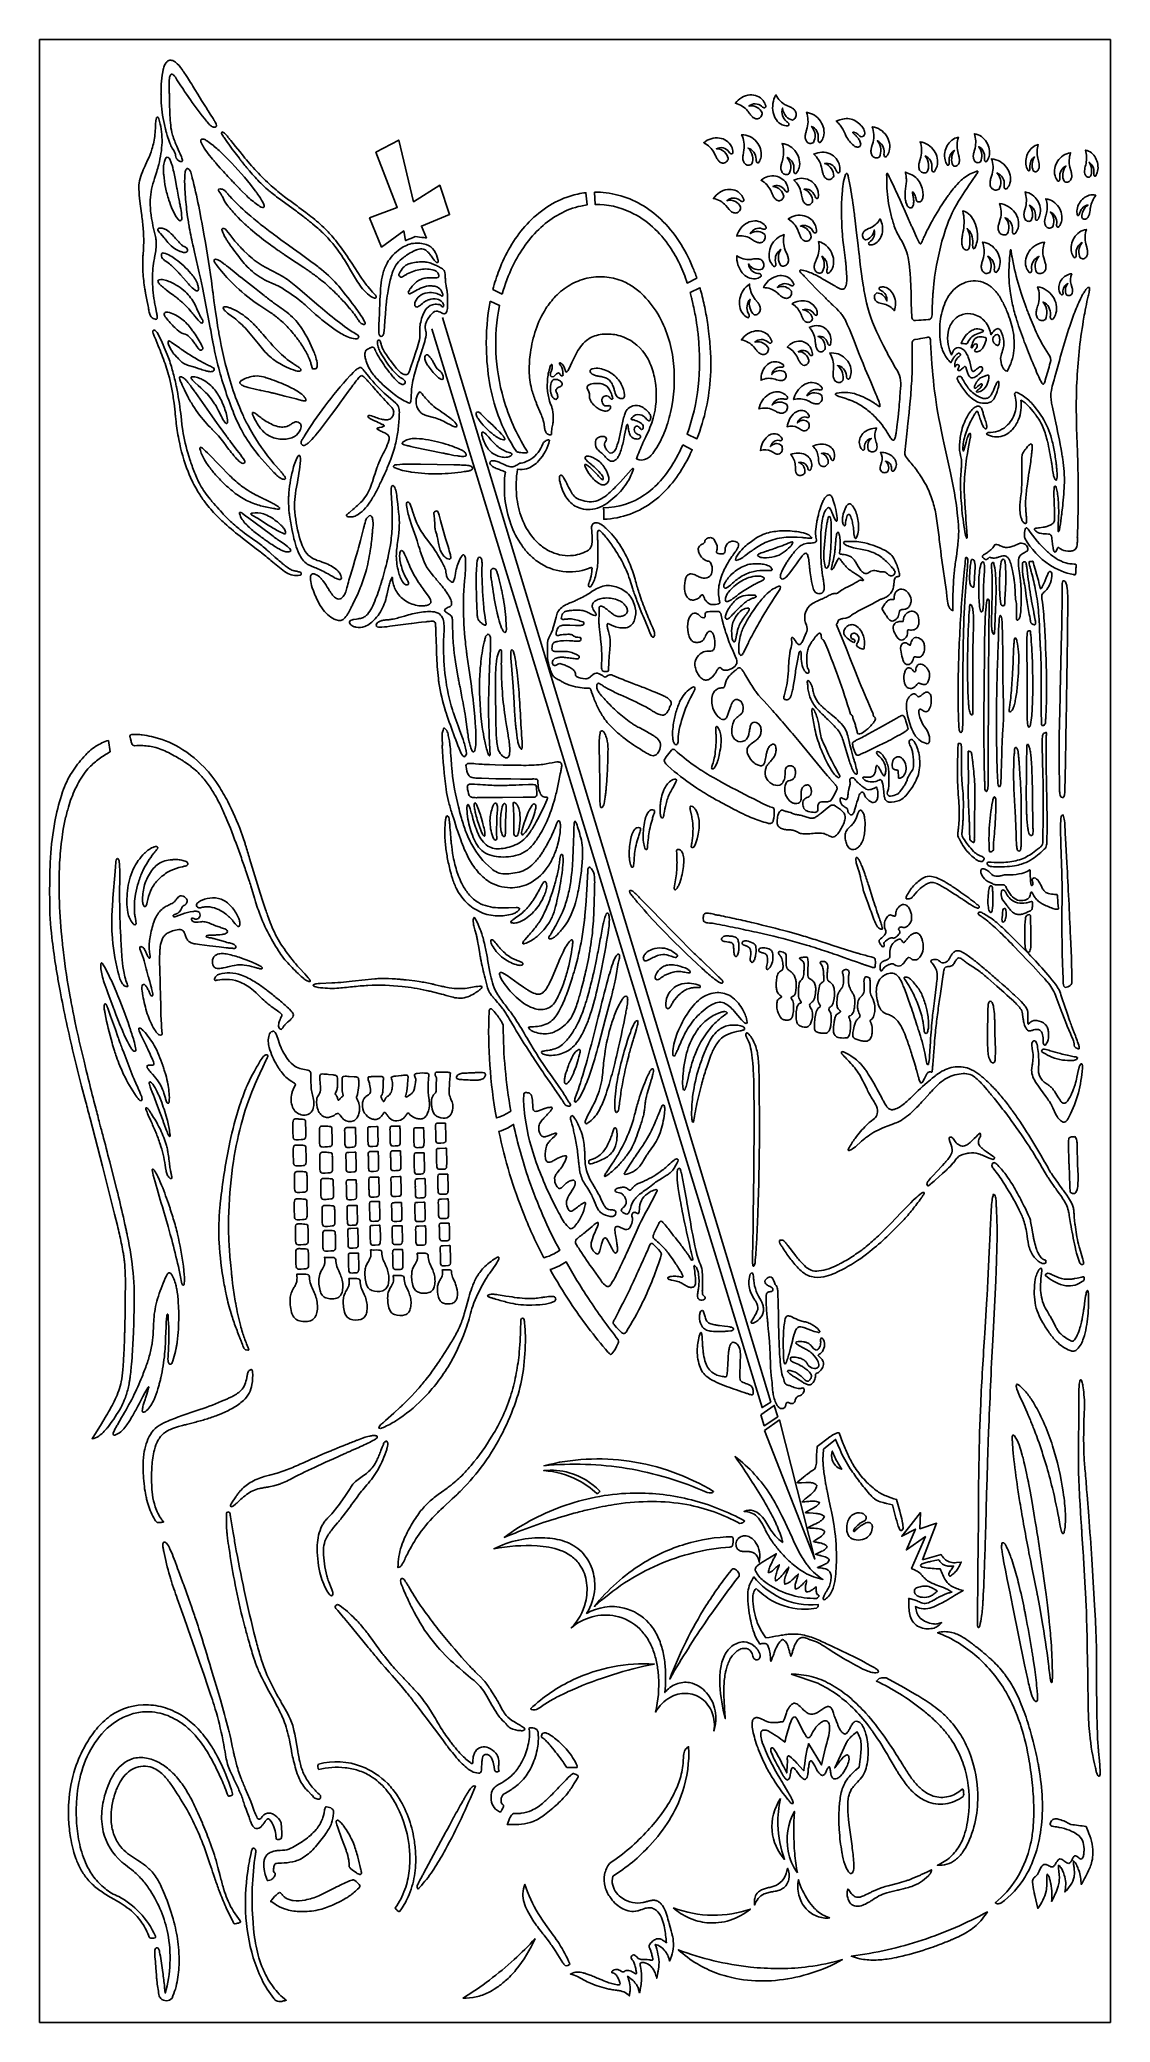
# Model space of a CAD drawing. Header units: inches. Extents: x 35.5 to 88, y 0 to 97.1.
import ezdxf

# ---------------------------------------------------------------- set-up
doc = ezdxf.new("R2010")
doc.units = ezdxf.units.IN
doc.header["$MEASUREMENT"] = 0
doc.layers.add('IMAGE_2', color=7, linetype='Continuous')

msp = doc.modelspace()

# ---------------------------------------------------------------- linework, layer by layer
for points in [[(42.391, 91.175, 0.188699), (42.463, 91.163, 0.461822), (42.502, 91.226, 0.053427), (42.437, 91.443, 0.024263), (42.392, 91.546), (42.346, 91.649), (42.3, 91.749), (42.221, 91.924, -0.01193), (42.165, 92.057, -0.01725), (42.125, 92.157, -0.028141), (42.02, 92.464, -0.041299), (41.927, 92.948, -0.017972), (41.89, 93.439, -0.001452), (41.873, 93.986), (41.867, 94.259), (41.865, 94.328, 0.007932), (41.861, 94.532), (41.851, 94.884, -0.032089), (41.862, 95.236, -0.057318), (41.894, 95.363, -0.086421), (41.93, 95.42, -0.152452), (41.989, 95.453, -0.124634), (42.072, 95.406, -0.075256), (42.157, 95.294), (42.194, 95.235, 0.021816), (42.235, 95.177), (42.396, 94.927), (42.518, 94.741, 0.007135), (42.703, 94.462), (42.892, 94.186, 0.017997), (43.679, 93.147), (43.714, 93.107), (43.774, 93.036, 0.035515), (43.87, 92.935, 0.082171), (43.987, 92.86, 0.055603), (44.066, 92.846, 0.128833), (44.144, 92.863, 0.239295), (44.173, 92.936, 0.104136), (44.136, 93.042), (44.108, 93.092, -0.046907), (44.083, 93.142, 0.016249), (44.006, 93.271), (43.867, 93.494), (43.814, 93.577, 0.006435), (43.627, 93.867), (43.441, 94.158), (43.253, 94.463), (43.114, 94.692, 0.00627), (42.689, 95.376), (42.572, 95.552, 0.008946), (42.527, 95.618, 0.021069), (42.487, 95.675, 0.065419), (42.161, 96.036, 0.117241), (41.987, 96.123, 0.196605), (41.795, 96.093, 0.101334), (41.685, 95.989, 0.087143), (41.592, 95.786, 0.032358), (41.565, 95.677), (41.541, 95.568), (41.515, 95.399, 0.023925), (41.461, 94.801, 0.009328), (41.456, 94.65, 0.013951), (41.454, 94.538, 0.015218), (41.453, 94.453), (41.456, 94.2, 0.047817), (41.622, 92.978), (41.676, 92.747, 0.014269), (41.72, 92.574, 0.017763), (41.756, 92.446, 0.030153), (41.887, 92.068, 0.040225), (42.007, 91.825), (42.074, 91.708, -0.031158), (42.09, 91.678), (42.136, 91.588, -0.074289), (42.169, 91.463, 0.058974), (42.2, 91.338, 0.157364)], [(71.029, 93.801, 0.138651), (71.065, 93.823, -0.288304), (71.066, 93.824), (71.074, 93.836, 0.208365), (71.077, 93.893, 0.097102), (70.953, 94.152, 0.136238), (70.658, 94.376, 0.113254), (70.302, 94.428, 0.216869), (69.596, 94.023, -0.169545), (70.189, 93.65, -0.028257), (70.24, 93.583), (70.289, 93.515, 0.037114), (70.395, 93.386, 0.088586), (70.525, 93.288, 0.144086), (70.679, 93.258, 0.200972), (70.846, 93.355, 0.173761), (70.908, 93.552, 0.141464), (70.664, 93.817, 0.190588), (70.255, 93.882, -0.174457), (70.568, 93.994, -0.175087), (70.879, 93.875, 0.080512), (70.973, 93.806, 0.155232)], [(72.194, 92.936, -0.244638), (72.146, 92.915, -0.115864), (71.885, 92.966, -0.133757), (71.601, 93.207, -0.098812), (71.447, 93.565, -0.186766), (71.577, 94.433, 0.162014), (72.081, 93.924), (72.301, 93.827, -0.042143), (72.372, 93.789, -0.086257), (72.497, 93.683, -0.125525), (72.57, 93.531, -0.175114), (72.538, 93.325, -0.196936), (72.387, 93.199, -0.150191), (72.084, 93.374, -0.163908), (71.902, 93.784, 0.145751), (71.902, 93.42, 0.157736), (72.1, 93.129, -0.095274), (72.189, 93.052, -0.12519), (72.211, 92.995, -0.190312)], [(41.181, 83.437, 0.207783), (41.237, 83.439, 0.171489), (41.262, 83.47, 0.13294), (41.269, 83.585, 0.014268), (41.237, 83.77), (41.179, 84.045, -0.015268), (41.127, 84.322, -0.039963), (41.033, 85.444, -0.042147), (41.129, 86.409), (41.138, 86.459), (41.154, 86.552, 0.016364), (41.203, 86.878, 0.043325), (41.219, 87.208, 0.032693), (41.195, 87.414), (41.181, 87.49, 0.011435), (41.121, 87.756, -0.015015), (41.089, 87.888), (41.061, 88.021), (41.029, 88.176), (41.004, 88.313, -0.013208), (40.967, 88.553, -0.043888), (40.927, 89.279, -0.041937), (40.994, 89.814, -0.026843), (41.135, 90.335), (41.246, 90.675, 0.022488), (41.343, 91.018, 0.021838), (41.451, 91.558, 0.031405), (41.502, 92.106, 0.069366), (41.387, 93.129, 0.01885), (41.346, 93.255, 0.064898), (41.308, 93.327, 0.32464), (41.262, 93.347, 0.150439), (41.227, 93.311, 0.048858), (41.201, 93.162, 0.017178), (41.186, 92.936, -0.015269), (41.173, 92.71), (41.164, 92.59), (41.154, 92.486, -0.051912), (41.01, 91.768, -0.028167), (40.812, 91.261), (40.699, 91.012, 0.013499), (40.643, 90.888, 0.012229), (40.615, 90.826, 0.013175), (40.587, 90.764, 0.042662), (40.432, 90.339, 0.066301), (40.371, 89.891, 0.027201), (40.371, 89.811, 0.028072), (40.419, 89.219), (40.499, 88.629, -0.012065), (40.577, 87.927, -0.022843), (40.605, 87.221), (40.598, 87.037), (40.59, 86.876), (40.574, 86.594, 0.010791), (40.568, 86.489, 0.029959), (40.567, 85.749, 0.022526), (40.666, 84.91, 0.003037), (40.683, 84.806, 0.01564), (40.698, 84.715), (40.756, 84.397), (40.818, 84.08, -0.018449), (40.846, 83.946, 0.029726), (40.886, 83.745, 0.084714), (40.97, 83.557, 0.144878)], [(73.68, 92.124, 0.209331), (73.731, 92.101, 0.243094), (73.776, 92.129, 0.100608), (73.907, 92.384, 0.120016), (73.918, 92.779, 0.094643), (73.766, 93.139, 0.1001), (73.468, 93.432, 0.111155), (73.077, 93.578, -0.146723), (73.112, 92.825), (73.064, 92.659, 0.017024), (73.022, 92.491, 0.070864), (73.017, 92.317, 0.122666), (73.077, 92.158, 0.195976), (73.241, 92.054, 0.20471), (73.424, 92.103, 0.12851), (73.495, 92.473, 0.162186), (73.324, 92.889, -0.163113), (73.579, 92.658, -0.14915), (73.655, 92.304, 0.07028), (73.653, 92.179, 0.139487), (73.678, 92.126, 0.288304), (73.68, 92.124)], [(75.434, 92.593, -0.090788), (75.631, 92.468), (75.684, 92.411, 0.212202), (75.755, 92.377, 0.361331), (75.93, 92.517, 0.139695), (75.878, 92.746, 0.052835), (75.816, 92.845), (75.78, 92.892), (75.742, 92.936, 0.071282), (75.487, 93.146, 0.091732), (75.177, 93.264, 0.092002), (74.85, 93.245), (74.771, 93.224, 0.004478), (74.654, 93.187), (74.538, 93.147, -0.019718), (74.694, 92.984, -0.052437), (74.829, 92.803, -0.027989), (74.888, 92.69), (74.969, 92.516, 0.020014), (75.012, 92.429), (75.058, 92.345, 0.035749), (75.228, 92.104, 0.082), (75.45, 91.91, 0.15477), (75.605, 91.873, 0.139366), (75.683, 91.902, 0.177255), (75.729, 91.972, 0.149476), (75.694, 92.164, 0.056453), (75.589, 92.328, 0.035166), (75.474, 92.452, 0.032294), (75.443, 92.481, -0.024611), (75.353, 92.57, -0.126791), (75.345, 92.587, -0.521484), (75.362, 92.607, -0.122016)], [(44.426, 92.62, -0.153548), (44.571, 92.555, -0.043479), (44.653, 92.472, -0.020523), (44.761, 92.332, 0.037035), (44.875, 92.198), (45.105, 91.907), (45.308, 91.654), (45.488, 91.434, 0.014234), (46.14, 90.682, 0.025712), (46.848, 89.983, 0.019858), (47.507, 89.443, 0.005318), (48.02, 89.061, -0.006396), (48.213, 88.919), (48.549, 88.668), (48.798, 88.475, -0.028986), (49.508, 87.853, -0.028787), (49.998, 87.309, -0.023315), (50.643, 86.422), (50.795, 86.194), (51.243, 85.504, 0.025848), (51.585, 85.044), (51.677, 84.935, 0.006521), (51.961, 84.612, -0.139812), (51.998, 84.549, -0.254516), (51.984, 84.496, -0.218567), (51.91, 84.473, -0.125008), (51.838, 84.499, -0.081375), (51.481, 84.766, -0.035848), (51.196, 85.109, -0.019766), (50.783, 85.766, 0.00957), (50.384, 86.431, 0.054869), (49.505, 87.551, 0.022248), (49.01, 88.008), (48.881, 88.116, 0.006723), (48.684, 88.275, 0.010199), (48.584, 88.353, 0.013461), (48.484, 88.43, 0.023939), (48.45, 88.455), (48.319, 88.555, 0.004715), (48.087, 88.728), (48.044, 88.761), (47.388, 89.242, -0.013291), (46.847, 89.652, -0.017559), (46.781, 89.706, -0.022232), (46.724, 89.754, -0.024417), (46.674, 89.796, -0.022323), (46.34, 90.104, -0.020013), (45.789, 90.706), (45.658, 90.862, -0.005278), (45.465, 91.099, -0.008568), (45.37, 91.219, -0.01143), (45.276, 91.34), (45.087, 91.587, -0.009118), (44.808, 91.962), (44.672, 92.152), (44.541, 92.345, 0.036871), (44.501, 92.41, -0.052528), (44.44, 92.506, -0.201021)], [(69.459, 91.565, 0.192095), (69.473, 91.619, 0.098848), (69.399, 91.901, 0.129039), (69.152, 92.187, 0.11042), (68.814, 92.319, 0.22315), (68.047, 92.084, -0.16182), (68.558, 91.584), (68.631, 91.429, 0.034494), (68.71, 91.279, 0.080201), (68.819, 91.153, 0.136294), (68.964, 91.089, 0.204161), (69.146, 91.145, 0.181309), (69.243, 91.324, 0.134575), (69.053, 91.639, 0.187741), (68.665, 91.796, -0.177598), (68.993, 91.834, -0.16835), (69.275, 91.647, 0.080371), (69.354, 91.558, 0.144514), (69.408, 91.54, 0.215871), (69.459, 91.564)], [(70.654, 91.114, 0.220297), (70.707, 91.098, 0.223725), (70.748, 91.131, 0.098457), (70.85, 91.402, 0.117001), (70.819, 91.796, 0.097556), (70.629, 92.133, 0.219099), (69.897, 92.477, -0.146396), (70.014, 91.734), (69.969, 91.477, 0.042253), (69.96, 91.391, 0.07365), (69.974, 91.218, 0.124313), (70.051, 91.068, 0.201594), (70.225, 90.986, 0.201712), (70.402, 91.059, 0.128723), (70.432, 91.436, 0.166109), (70.217, 91.826, -0.166269), (70.495, 91.63, -0.150994), (70.61, 91.289, -0.017838), (70.61, 91.258, 0.092603), (70.621, 91.165, 0.121809), (70.646, 91.121, 0.288304), (70.647, 91.119, 0.105052), (70.653, 91.114)], [(77.141, 92.073, 0.096277), (76.99, 92.433, 0.100171), (76.692, 92.726, 0.114775), (76.3, 92.872, -0.146166), (76.336, 92.119), (76.293, 91.973, 0.022504), (76.254, 91.827, 0.048612), (76.245, 91.785, 0.070832), (76.24, 91.611, 0.124937), (76.3, 91.452, 0.198441), (76.464, 91.348, 0.203616), (76.648, 91.397, 0.127912), (76.718, 91.767, 0.162172), (76.548, 92.183, -0.162299), (76.802, 91.952, -0.14653), (76.879, 91.598, 0.070798), (76.877, 91.473, 0.123335), (76.903, 91.418, 0.219483), (76.954, 91.395, 0.244867), (77, 91.423, 0.098619), (77.13, 91.678, 0.119612), (77.142, 92.073)], [(80.043, 91.004, -0.082551), (80.04, 91, -0.112825), (80.026, 90.989, -0.288358), (80.024, 90.988, -0.168791), (80.003, 90.983, -0.161534), (79.976, 90.997, 0.319916), (79.975, 90.998, 0.319916), (79.974, 90.998), (79.968, 91.009, -0.091059), (79.865, 91.246, -0.099964), (79.856, 91.613, -0.08866), (79.975, 91.947, -0.098758), (80.2, 92.212, -0.131903), (80.517, 92.355, 0.124807), (80.49, 91.655), (80.528, 91.501, -0.0261), (80.56, 91.345, -0.063277), (80.565, 91.184, -0.110745), (80.517, 91.036, -0.212093), (80.389, 90.939, -0.236693), (80.244, 90.985, -0.110004), (80.189, 91.328, -0.142391), (80.323, 91.715, 0.163408), (80.123, 91.5, 0.1277), (80.062, 91.171, -0.057578), (80.064, 91.055, -0.136183), (80.043, 91.004)], [(81.824, 91.176, 0.22734), (81.868, 91.156, 0.101209), (81.883, 91.159, -0.30391), (81.884, 91.16, 0.077675), (81.9, 91.171, -0.319916), (81.901, 91.173, 0.089669), (81.907, 91.181, 0.097166), (82.02, 91.418, 0.10971), (82.029, 91.785, 0.09128), (81.898, 92.119, 0.102166), (81.646, 92.389, 0.118912), (81.303, 92.528, -0.136921), (81.334, 91.828), (81.293, 91.673, 0.011142), (81.256, 91.517, 0.066314), (81.252, 91.356, 0.110325), (81.303, 91.208, 0.203769), (81.445, 91.112, 0.221435), (81.604, 91.157, 0.123425), (81.664, 91.501, 0.152247), (81.517, 91.888, -0.166657), (81.737, 91.673, -0.136763), (81.803, 91.344, 0.060607), (81.801, 91.228, 0.116259), (81.824, 91.177)], [(41.696, 91.347, 0.069142), (41.618, 91.173, 0.058564), (41.578, 90.89), (41.577, 90.747), (41.578, 90.676, 0.046891), (41.579, 90.658, -0.014307), (41.58, 90.605, 0.015107), (41.586, 90.52, 0.031073), (41.678, 89.893, 0.027049), (41.838, 89.279, 0.024793), (42.02, 88.801, 0.052523), (42.273, 88.356, 0.09103), (42.324, 88.292, 0.142804), (42.384, 88.265, 0.357955), (42.462, 88.314, 0.119122), (42.47, 88.406), (42.462, 88.535, 0.026784), (42.396, 88.983, 0.005881), (42.354, 89.205), (42.314, 89.428), (42.242, 89.821), (42.235, 89.858), (42.182, 90.143), (42.162, 90.25), (42.143, 90.343, 0.011466), (42.074, 90.669), (42.055, 90.75), (42.025, 90.871), (41.992, 90.992), (41.972, 91.05), (41.955, 91.103, 0.058182), (41.882, 91.285, 0.146644), (41.806, 91.367, 0.293363)], [(46.424, 88.916, 0.217843), (46.481, 88.916, 0.206064), (46.501, 88.949, 0.148016), (46.483, 89.06, 0.051243), (46.255, 89.478), (46.188, 89.576, 0.004674), (46.083, 89.72), (45.976, 89.863, 0.024767), (44.761, 91.253), (44.649, 91.366, 0.007018), (44.451, 91.562), (44.299, 91.705, 0.028032), (43.817, 92.104), (43.73, 92.161, 0.058574), (43.593, 92.241, 0.164145), (43.437, 92.259, 0.225963), (43.401, 92.186, 0.115548), (43.432, 92.074), (43.484, 91.969, 0.023807), (43.514, 91.917, 0.030498), (43.768, 91.545, 0.015533), (44.05, 91.194, 0.015038), (44.16, 91.066), (44.357, 90.845, 0.004073), (44.961, 90.196, -0.00902), (45.116, 90.031), (45.232, 89.907), (45.276, 89.861, 0.036621), (45.315, 89.821, 0.011565), (45.45, 89.681), (45.589, 89.545, 0.030787), (46.113, 89.097), (46.186, 89.044, 0.025649), (46.3, 88.97, 0.068506)], [(54.467, 87.42, 0.00668), (54.329, 87.437, -0.005705), (53.913, 87.49, -0.002605), (53.487, 87.318, -0.021989), (53.437, 87.294), (53.345, 87.765), (52.259, 86.973), (51.669, 88.408), (53.026, 88.91), (51.982, 91.625), (53.104, 92.221), (53.828, 89.2), (55.113, 90.001), (55.589, 88.565), (54.211, 88.008)], [(72.487, 90.602, 0.106458), (72.49, 90.6, 0.211936), (72.538, 90.579, 0.243265), (72.583, 90.607, 0.098651), (72.714, 90.862, 0.119136), (72.725, 91.257, 0.095699), (72.573, 91.617, 0.100712), (72.276, 91.91, 0.113118), (71.884, 92.056, -0.14626), (71.919, 91.303), (71.877, 91.158, 0.023005), (71.837, 91.011, 0.048101), (71.829, 90.969, 0.069736), (71.824, 90.795, 0.122835), (71.884, 90.636, 0.19878), (72.048, 90.532, 0.203248), (72.232, 90.581, 0.128118), (72.302, 90.951, 0.162583), (72.131, 91.367, -0.164), (72.386, 91.136, -0.148806), (72.463, 90.782, 0.070399), (72.461, 90.657, 0.107784), (72.487, 90.602)], [(74.575, 90.645, -0.037745), (74.576, 90.644, 0.147356), (74.623, 90.613, 0.220889), (74.677, 90.622, 0.215063), (74.703, 90.671, 0.097697), (74.699, 90.964, 0.12321), (74.528, 91.311, 0.104825), (74.232, 91.536, 0.227557), (73.436, 91.528, -0.154861), (73.812, 90.899), (73.847, 90.729, 0.02346), (73.887, 90.561, 0.080137), (73.962, 90.408, 0.133983), (74.087, 90.304, 0.211969), (74.276, 90.307, 0.190195), (74.412, 90.452, 0.131066), (74.303, 90.81, 0.177623), (73.965, 91.073, -0.17742), (74.291, 91.016, -0.159718), (74.519, 90.754), (74.543, 90.698, 0.089536), (74.575, 90.645)], [(79.297, 90.658, 0.233098), (79.342, 90.686, 0.098832), (79.473, 90.941, 0.119857), (79.485, 91.336, 0.094931), (79.333, 91.695, 0.100225), (79.035, 91.989, 0.113941), (78.643, 92.134, -0.146766), (78.679, 91.381), (78.631, 91.215, 0.015488), (78.588, 91.047, 0.07058), (78.583, 90.874, 0.121445), (78.643, 90.715, 0.19751), (78.807, 90.611, 0.208185), (78.991, 90.66, 0.128309), (79.061, 91.029, 0.163672), (78.891, 91.445, -0.162343), (79.145, 91.214, -0.149283), (79.222, 90.86, 0.068765), (79.22, 90.735, 0.135021), (79.246, 90.681, 0.223766), (79.247, 90.68, 0.216397)], [(83.964, 90.709, -0.242053), (83.933, 90.733, -0.08927), (83.84, 90.955, -0.096211), (83.831, 91.299, -0.08321), (83.94, 91.612, -0.094691), (84.142, 91.86, -0.13649), (84.431, 91.995, 0.120908), (84.406, 91.339), (84.441, 91.194, -0.024178), (84.471, 91.048, -0.063623), (84.474, 90.897, -0.107964), (84.431, 90.758, -0.209426), (84.314, 90.667, -0.241119), (84.183, 90.71, -0.110128), (84.133, 91.032, -0.139052), (84.255, 91.395, 0.165011), (84.074, 91.193, 0.121822), (84.019, 90.885, -0.061985), (84.02, 90.776, -0.114666), (84.001, 90.728, -0.044802), (83.998, 90.725, -0.319916), (83.997, 90.724, -0.291097), (83.997, 90.723, -0.215792), (83.965, 90.709)], [(85.46, 90.224, -0.219906), (85.414, 90.203, -0.243101), (85.372, 90.229, -0.097272), (85.252, 90.469, -0.116165), (85.242, 90.842, -0.095028), (85.381, 91.18, -0.1005), (85.653, 91.456, -0.117128), (86.014, 91.594, 0.142121), (85.982, 90.885), (86.026, 90.728, -0.013927), (86.065, 90.57, -0.066854), (86.069, 90.406, -0.118106), (86.014, 90.256, -0.201254), (85.864, 90.158, -0.211106), (85.695, 90.204, -0.126711), (85.63, 90.553, -0.158801), (85.787, 90.945, 0.164242), (85.553, 90.727, 0.144795), (85.483, 90.393, -0.066596), (85.485, 90.276, -0.130334), (85.461, 90.224)], [(87.177, 90.462, 0.304052), (87.178, 90.461, 0.084927), (87.183, 90.454, 0.040784), (87.195, 90.446, 0.150914), (87.213, 90.442), (87.222, 90.444, 0.186025), (87.245, 90.466, 0.089924), (87.338, 90.689, 0.095154), (87.346, 91.033, 0.083535), (87.238, 91.346, 0.091445), (87.036, 91.594, 0.135101), (86.746, 91.728, -0.121032), (86.772, 91.072, -0.016259), (86.737, 90.928, 0.027627), (86.707, 90.782, 0.062932), (86.704, 90.63, 0.105803), (86.746, 90.492, 0.210097), (86.863, 90.401, 0.246901), (86.994, 90.444, 0.10945), (87.044, 90.766, 0.13941), (86.923, 91.128, -0.165755), (87.104, 90.927, -0.122994), (87.159, 90.619, 0.065725), (87.157, 90.51, 0.115071), (87.176, 90.462)], [(47.465, 75.597, 0.181954), (47.526, 75.605, 0.224619), (47.546, 75.643, 0.190639), (47.499, 75.758, 0.007804), (47.335, 75.958), (47.081, 76.252, -0.009403), (46.955, 76.4), (46.833, 76.552, -0.04472), (45.717, 78.236, -0.012804), (45.456, 78.763), (45.366, 78.965), (45.291, 79.142, -0.025654), (44.838, 80.415, -0.030224), (44.292, 82.742, -0.003426), (44.244, 83.024), (44.167, 83.52), (44.14, 83.706), (44.049, 84.358), (44.006, 84.684, 0.009093), (43.984, 84.847, 0.023913), (43.979, 84.888), (43.962, 85.01, 0.010469), (43.575, 87.519), (43.451, 88.197), (43.427, 88.324), (43.336, 88.8, 0.013189), (43.024, 90.22, -0.052756), (42.974, 90.387, 0.030514), (42.909, 90.642, 0.080482), (42.845, 90.764, 0.219072), (42.723, 90.83, 0.104564), (42.644, 90.678, 0.069426), (42.613, 90.427, -0.016676), (42.61, 90.173, 0.020111), (42.669, 89.191, 0.007216), (42.725, 88.702), (42.758, 88.458), (42.794, 88.215, 0.010325), (42.841, 87.936, 0.009743), (43.041, 86.968), (43.095, 86.727), (43.26, 86.005), (43.327, 85.708), (43.384, 85.448), (43.481, 84.993), (43.622, 84.308), (43.656, 84.137), (43.755, 83.623), (43.867, 83.013), (43.888, 82.898), (43.967, 82.47, 0.010116), (43.998, 82.309, 0.014764), (44.243, 81.191, 0.033098), (44.981, 78.921), (45.025, 78.813), (45.11, 78.611), (45.188, 78.436), (45.259, 78.285, 0.043935), (45.85, 77.273, 0.039435), (46.983, 75.933), (47.038, 75.882, 0.026449), (47.23, 75.708, 0.055392), (47.341, 75.638, 0.070419)], [(72.187, 89.747, 0.09518), (72.121, 90.024, 0.127369), (71.892, 90.31, 0.112521), (71.575, 90.451, 0.23338), (70.852, 90.248, -0.158251), (71.327, 89.744, -0.010957), (71.353, 89.687, -0.043094), (71.361, 89.668), (71.394, 89.592, 0.02684), (71.466, 89.442, 0.074474), (71.567, 89.316, 0.139406), (71.702, 89.248, 0.216005), (71.874, 89.297, 0.181626), (71.967, 89.468, 0.130741), (71.793, 89.781, 0.188506), (71.43, 89.947, -0.184106), (71.738, 89.973, -0.169059), (72.001, 89.781, 0.075568), (72.075, 89.692, 0.155148), (72.125, 89.673, 0.221585), (72.173, 89.694, 0.206847), (72.186, 89.747)], [(73.53, 89.393, 0.134596), (73.574, 89.362, 0.235075), (73.626, 89.371, 0.205846), (73.65, 89.419, 0.089652), (73.646, 89.705, 0.122151), (73.485, 90.043, 0.107607), (73.208, 90.262, 0.236027), (72.462, 90.255, -0.151326), (72.814, 89.641), (72.839, 89.517), (72.864, 89.393, 0.033551), (72.885, 89.311, 0.077189), (72.955, 89.162, 0.135173), (73.072, 89.061, 0.21655), (73.25, 89.063, 0.188417), (73.377, 89.205, 0.128994), (73.275, 89.554, 0.179569), (72.958, 89.811, -0.183526), (73.263, 89.756, -0.158204), (73.478, 89.5, 0.073722), (73.53, 89.394)], [(76.672, 79.156, -0.089639), (76.593, 79.191, -0.046175), (76.54, 79.228, -0.041901), (76.502, 79.258, 0.032603), (76.445, 79.302, 0.030932), (76.383, 79.339, 0.019764), (76.27, 79.41, 0.027852), (75.859, 79.632, 0.043166), (75.422, 79.794, 0.055042), (75, 79.856, 0.062532), (74.575, 79.818, 0.073831), (74.528, 79.805, 0.160111), (74.493, 79.781, 0.296151), (74.495, 79.751, 0.088164), (74.53, 79.718, 0.086211), (74.662, 79.661), (74.906, 79.583), (74.997, 79.553), (75.156, 79.498, -0.021096), (75.215, 79.476, -0.037985), (75.616, 79.292, -0.047427), (76.153, 78.918, -0.04077), (76.617, 78.458, -0.029033), (76.923, 78.056, -0.009855), (77.063, 77.846), (77.2, 77.634, 0.055019), (77.252, 77.556, 0.036096), (77.282, 77.528, 0.321043), (77.349, 77.523, 0.117583), (77.384, 77.561, 0.07462), (77.444, 77.728, 0.026132), (77.472, 77.904, 0.009205), (77.508, 78.172, 0.002608), (77.563, 78.642), (77.597, 78.996, 0.002557), (77.642, 79.527, 0.008498), (77.661, 79.793, 0.007733), (77.671, 79.926, 0.008801), (77.68, 80.058, 0.088653), (77.665, 80.562, 0.10798), (77.457, 81.021, -0.000933), (77.207, 81.467, -0.008184), (76.847, 82.145), (76.675, 82.489, -0.016484), (76.633, 82.575, -0.006778), (76.511, 82.836, -0.065397), (75.921, 84.729, -0.008247), (75.869, 85.034), (75.827, 85.302), (75.76, 85.772), (75.714, 86.124), (75.649, 86.654, -0.024035), (75.641, 86.721), (75.588, 87.184), (75.532, 87.671), (75.446, 88.401, 0.004782), (75.401, 88.766), (75.377, 88.948), (75.351, 89.13, 0.005634), (75.256, 89.742, 0.014135), (75.243, 89.819, 0.019555), (75.231, 89.886), (75.187, 90.119), (75.138, 90.351, 0.027676), (75.125, 90.414), (75.112, 90.464, 0.044614), (75.082, 90.549, 0.036591), (75.063, 90.577, 0.525018), (75.017, 90.571, 0.076764), (74.994, 90.531, 0.049901), (74.877, 90.069, 0.014835), (74.823, 89.595, 0.036481), (74.828, 87.731), (74.836, 87.618), (74.845, 87.513), (74.865, 87.315), (74.904, 86.971), (74.936, 86.712), (74.984, 86.325, -0.020979), (74.996, 86.228), (75.027, 85.937), (75.043, 85.696), (75.054, 85.514, -0.042409), (75.043, 85.241, -0.070898), (74.97, 84.977, -0.239819), (74.835, 84.912, -0.090891), (74.73, 84.934, -0.013815), (74.693, 84.949, -0.016926), (74.568, 85.016, 0.030495), (74.445, 85.085), (74.429, 85.093), (73.945, 85.375, 0.017131), (73.451, 85.639), (73.369, 85.675, 0.029068), (73.081, 85.792, 0.063827), (72.776, 85.856, 0.342804), (72.748, 85.801, 0.120743), (72.796, 85.718), (72.845, 85.667, 0.00873), (72.923, 85.593, -0.054682), (72.994, 85.513), (73.242, 85.253), (73.619, 84.868), (74, 84.486, 0.005611), (74.371, 84.125), (74.556, 83.943), (74.647, 83.851), (74.736, 83.756, -0.044498), (74.877, 83.573, -0.040281), (75.041, 83.269, -0.011049), (75.11, 83.11), (75.176, 82.951), (75.372, 82.461), (75.663, 81.724), (75.737, 81.54), (75.847, 81.264), (75.903, 81.127, 0.027131), (75.931, 81.058, 0.048022), (75.938, 81.041), (75.959, 80.99), (76.107, 80.634), (76.221, 80.369), (76.392, 79.971), (76.477, 79.772), (76.519, 79.672), (76.56, 79.572, 0.006022), (76.638, 79.37, -0.050748), (76.667, 79.265, -0.084341)], [(78.195, 88.076, 0.003902), (78.062, 88.376, 0.002357), (77.661, 89.275), (77.435, 89.762, 0.022902), (77.421, 89.793, 0.004847), (77.207, 90.248), (77.124, 90.421, 0.042059), (77.031, 90.59, 0.319924), (77.016, 90.581, 0.1185), (77.004, 90.521), (77.007, 90.429, -0.057163), (77.006, 90.337), (77.011, 90.065, 0.01091), (77.018, 89.861, 0.022497), (77.073, 89.253, 0.025609), (77.186, 88.669, 0.018956), (77.349, 88.097, 0.060879), (77.657, 87.412, -0.041681), (77.902, 86.957, -0.058023), (78.054, 86.463, -0.01918), (78.12, 86.028), (78.129, 85.946, -0.012734), (78.156, 85.638, -0.008697), (78.17, 85.406), (78.186, 85.058), (78.199, 84.711), (78.207, 84.434), (78.207, 84.408), (78.212, 84.207), (78.221, 83.905), (78.227, 83.754, 0.01426), (78.234, 83.604, 0.144521), (78.266, 83.44, 0.342957), (78.422, 83.381), (78.577, 83.388, 0.011432), (79.039, 83.431, 0.194605), (79.153, 83.46, 0.136475), (79.202, 83.529, 0.072115), (79.226, 83.652), (79.229, 83.715), (79.231, 83.778, -0.010945), (79.27, 84.641, -0.015297), (79.277, 84.749, -0.00281), (79.31, 85.125, -0.024191), (79.315, 85.172, -0.023491), (79.319, 85.214, -0.00757), (79.354, 85.501, -0.044261), (79.887, 87.837, -0.06246), (80.648, 89.414), (80.825, 89.689), (80.961, 89.894), (81.013, 89.97), (81.377, 90.501, 0.029196), (81.436, 90.586, 0.076172), (81.472, 90.661, 0.739828), (81.437, 90.694, 0.050842), (81.391, 90.679, 0.08996), (80.774, 90.351, 0.025323), (80.539, 90.136), (80.456, 90.049), (80.386, 89.971, 0.018673), (80.155, 89.687, 0.012777), (80.1, 89.613, 0.007819), (79.94, 89.39, 0.012215), (79.715, 89.053, 0.021719), (79.099, 88.007, 0.002662), (78.996, 87.807, 0.009831), (78.852, 87.503), (78.817, 87.427, -0.004824), (78.712, 87.197, -0.037464), (78.698, 87.163, -0.109688), (78.678, 87.138, -0.4055), (78.63, 87.146, -0.075099), (78.592, 87.202, -0.038524), (78.565, 87.265), (78.472, 87.468), (78.333, 87.772), (78.264, 87.924, -0.00491), (78.195, 88.076)], [(78.344, 89.614, -0.079504), (78.435, 89.383), (78.447, 89.302, 0.189272), (78.486, 89.229, 0.152361), (78.593, 89.186, 0.226832), (78.702, 89.227, 0.144031), (78.784, 89.45, 0.049678), (78.777, 89.687, 0.065403), (78.684, 90.024, 0.082223), (78.499, 90.322, 0.084631), (78.23, 90.519, 0.032534), (77.922, 90.648, -0.014695), (77.96, 90.416, -0.043256), (77.971, 90.18, -0.019202), (77.94, 89.921, 0.027059), (77.909, 89.662), (77.906, 89.585), (77.906, 89.517, 0.043983), (77.926, 89.282, 0.060101), (77.989, 89.054, 0.129525), (78.087, 88.928, 0.13532), (78.166, 88.895, 0.195906), (78.247, 88.921, 0.160961), (78.323, 89.102, 0.039479), (78.326, 89.298, 0.043585), (78.3, 89.474, -0.013335), (78.281, 89.561, -0.022971), (78.267, 89.649, -0.242035), (78.275, 89.678, -0.2012), (78.317, 89.653, -0.046391)], [(82.851, 89.818, 0.235499), (82.9, 89.846, 0.104587), (83.042, 90.103, 0.12653), (83.055, 90.501, 0.103932), (82.889, 90.863, 0.208633), (82.137, 91.305, -0.157831), (82.176, 90.547), (82.097, 90.296, 0.043952), (82.077, 90.21, 0.079039), (82.072, 90.035, 0.127799), (82.137, 89.875, 0.189014), (82.316, 89.77, 0.191305), (82.517, 89.82, 0.141721), (82.593, 90.192, 0.17103), (82.407, 90.611, -0.161876), (82.685, 90.378, -0.159147), (82.768, 90.022), (82.763, 89.959, 0.074451), (82.766, 89.896, 0.114735), (82.79, 89.846, 0.180193), (82.793, 89.844, 0.244371), (82.794, 89.842, 0.288304), (82.795, 89.841, 0.213255)], [(44.293, 89.817, 0.541835), (44.264, 89.763, 0.089105), (44.293, 89.708), (44.38, 89.587, -0.046864), (44.458, 89.461, 0.066654), (44.71, 89.02, 0.015407), (44.767, 88.946, 0.025624), (45.227, 88.424), (45.349, 88.3, 0.009207), (45.538, 88.12, 0.012294), (45.635, 88.032, 0.016076), (45.732, 87.945, 0.019076), (46.593, 87.251), (46.815, 87.086, 0.005543), (47.152, 86.844, 0.008321), (47.323, 86.726, 0.011023), (47.494, 86.608), (47.705, 86.465), (48.449, 85.972, -0.017763), (48.542, 85.91, -0.020097), (48.623, 85.855, -0.021144), (48.693, 85.806, -0.021441), (48.755, 85.763, -0.011601), (48.968, 85.612, -0.024799), (49.02, 85.573, -0.009842), (49.177, 85.455, -0.022419), (49.788, 84.933, -0.009154), (50.076, 84.652, -0.011602), (50.215, 84.507, -0.010264), (50.284, 84.434, -0.011799), (50.352, 84.36, -0.011805), (50.679, 83.991, -0.014669), (50.718, 83.944, -0.0198), (50.753, 83.903, -0.015876), (50.985, 83.605, -0.026785), (51.078, 83.46, 0.026117), (51.123, 83.387), (51.172, 83.315, 0.138569), (51.366, 83.188, 0.144145), (51.412, 83.183, 0.328248), (51.451, 83.235, 0.144394), (51.436, 83.299, 0.041311), (51.25, 83.625), (51.196, 83.703), (51.115, 83.818, -0.029634), (51.094, 83.846), (51.033, 83.933, 0.018183), (50.158, 85.053, 0.047713), (49.321, 85.876, 0.014315), (48.8, 86.272), (48.268, 86.655), (47.94, 86.891), (47.694, 87.069), (47.327, 87.337), (47.144, 87.473), (46.961, 87.609, -0.007218), (46.318, 88.103, -0.004712), (46.002, 88.359), (45.846, 88.489), (45.693, 88.622, -0.027066), (44.819, 89.474, -0.016834), (44.782, 89.514, -0.011684), (44.72, 89.586, 0.010015), (44.626, 89.694, 0.070311), (44.517, 89.786, 0.170587)], [(58.169, 84.665, -0.047629), (58.693, 86.059, -0.040796), (59.292, 87.064, -0.051064), (60.066, 87.941, -0.059631), (60.977, 88.595, -0.072572), (62.026, 88.988, -0.025945), (62.327, 89.039), (62.274, 89.639, 0.048658), (61.496, 89.475, 0.070275), (60.353, 88.925, 0.060672), (59.388, 88.102, 0.04863), (58.639, 87.112, 0.040439), (58.078, 86.005), (58.017, 85.851, 0.027964), (57.711, 84.896), (58.169, 84.665)], [(62.686, 89.665), (62.723, 89.066, -0.114099), (64.461, 88.683, -0.071931), (65.535, 87.965, -0.060692), (66.384, 86.991, -0.040317), (66.87, 86.131, -0.030073), (67.233, 85.211), (67.704, 85.455, 0.019051), (67.5, 85.993, 0.045573), (66.84, 87.251, 0.059424), (65.934, 88.345, 0.06024), (64.962, 89.066, 0.066975), (63.841, 89.525, 0.067822)], [(69.958, 89.209, 0.110761), (69.989, 89.229, -0.288304), (69.99, 89.23), (70.001, 89.247, 0.205149), (70.002, 89.304, 0.100692), (69.866, 89.556, 0.136963), (69.561, 89.763, 0.115624), (69.203, 89.795, 0.215896), (68.516, 89.352, -0.17102), (69.126, 89.012), (69.286, 88.82, 0.033183), (69.343, 88.76, 0.078248), (69.477, 88.669, 0.140087), (69.632, 88.647, 0.198376), (69.795, 88.753, 0.176503), (69.848, 88.954, 0.143279), (69.592, 89.205, 0.191514), (69.18, 89.248, -0.175183), (69.488, 89.377, -0.175881), (69.805, 89.275), (69.851, 89.239, 0.087155), (69.902, 89.211, 0.158153)], [(84.319, 88.299, 0.20451), (84.359, 88.283, 0.252867), (84.398, 88.309, 0.097737), (84.513, 88.55, 0.11036), (84.523, 88.922, 0.09271), (84.39, 89.261, 0.102499), (84.133, 89.535, 0.120858), (83.785, 89.675, -0.135488), (83.817, 88.965), (83.774, 88.808, 0.013231), (83.738, 88.65, 0.065582), (83.733, 88.487, 0.114688), (83.785, 88.337, 0.204083), (83.929, 88.239, 0.219352), (84.09, 88.285, 0.12335), (84.152, 88.634, 0.153493), (84.002, 89.026, -0.165534), (84.225, 88.808, -0.136902), (84.293, 88.474, 0.061638), (84.291, 88.356, 0.122571), (84.314, 88.305)], [(86.361, 88.529, -0.118009), (86.354, 88.534, 0.120379), (86.352, 88.536, -0.048946), (86.343, 88.553, 0.295954), (86.342, 88.554, -0.057265), (86.34, 88.565, -0.084349), (86.333, 88.81, -0.098587), (86.447, 89.13, -0.090222), (86.657, 89.372, -0.105139), (86.933, 89.514, -0.136898), (87.244, 89.512, 0.123631), (86.99, 88.919, 0.019264), (86.975, 88.808, -0.022265), (86.971, 88.771, -0.033802), (86.946, 88.623, -0.055129), (86.896, 88.483, -0.106664), (86.808, 88.373, -0.226149), (86.668, 88.34, -0.224733), (86.563, 88.436, -0.110151), (86.63, 88.754, -0.147641), (86.87, 89.036, 0.176631), (86.632, 88.929, 0.130182), (86.473, 88.668, -0.070297), (86.436, 88.567), (86.422, 88.549), (86.418, 88.544, -0.083644), (86.402, 88.532, -0.277589), (86.4, 88.531, -0.269046)], [(73.547, 87.693, 0.217143), (73.565, 87.746, 0.096812), (73.515, 88.034, 0.126188), (73.293, 88.343, 0.108375), (72.967, 88.509, 0.225275), (72.184, 88.352, -0.159556), (72.652, 87.802, -0.009986), (72.675, 87.742, -0.043134), (72.683, 87.722), (72.712, 87.642, 0.028559), (72.778, 87.483, 0.076841), (72.876, 87.347, 0.137714), (73.015, 87.268, 0.204366), (73.201, 87.306, 0.184867), (73.312, 87.475, 0.133207), (73.149, 87.807, 0.18296), (72.776, 88.003, -0.17973), (73.105, 88.008, -0.166113), (73.371, 87.793, -0.029426), (73.387, 87.767, 0.084058), (73.442, 87.696, 0.149997), (73.494, 87.673, 0.227781), (73.547, 87.692)], [(81.284, 86.893, 0.262818), (81.322, 86.928, 0.075212), (81.431, 87.248, 0.080685), (81.441, 87.743, 0.069568), (81.313, 88.193, 0.082846), (81.089, 88.537, 0.153899), (80.735, 88.744, -0.098359), (80.764, 87.8), (80.744, 87.695), (80.723, 87.591, 0.014544), (80.688, 87.381, 0.047776), (80.684, 87.164, 0.089763), (80.735, 86.964, 0.08487), (80.789, 86.884, 0.136814), (80.872, 86.834, 0.162758), (80.958, 86.843, 0.118969), (81.027, 86.895, 0.089455), (81.086, 87.359, 0.049564), (81.045, 87.628, 0.073203), (80.942, 87.88, -0.090281), (81.072, 87.752, -0.064844), (81.156, 87.59, -0.099776), (81.221, 87.147, 0.048697), (81.219, 86.99, 0.091158), (81.241, 86.922, 0.276924)], [(83.248, 87.622, 0.23311), (83.298, 87.649, 0.1043), (83.44, 87.906, 0.126312), (83.452, 88.304, 0.104276), (83.287, 88.666, 0.208579), (82.535, 89.109, -0.157798), (82.573, 88.35), (82.495, 88.099, 0.043663), (82.475, 88.014, 0.079022), (82.469, 87.839, 0.126721), (82.535, 87.678, 0.188942), (82.714, 87.574, 0.191234), (82.914, 87.623, 0.141696), (82.991, 87.996, 0.171248), (82.805, 88.415, -0.162005), (83.082, 88.182, -0.159149), (83.166, 87.825), (83.161, 87.762, 0.075186), (83.164, 87.7, 0.115011), (83.188, 87.65, 0.137778), (83.192, 87.646, 0.288304), (83.193, 87.645, 0.213535)], [(85.356, 87.971, 0.222599), (85.403, 87.95, 0.246245), (85.444, 87.977, 0.095921), (85.564, 88.217, 0.116163), (85.575, 88.589, 0.095533), (85.435, 88.928, 0.099696), (85.164, 89.204, 0.118266), (84.802, 89.342, -0.142125), (84.835, 88.632, -0.016559), (84.797, 88.5, 0.042438), (84.785, 88.456), (84.769, 88.397), (84.752, 88.317, 0.07223), (84.747, 88.154, 0.115784), (84.802, 88.004, 0.202507), (84.953, 87.906, 0.210033), (85.121, 87.952, 0.127454), (85.186, 88.301, 0.15909), (85.029, 88.693, -0.164709), (85.263, 88.475, -0.146073), (85.333, 88.141, 0.064535), (85.332, 88.024, 0.126722), (85.356, 87.972)], [(42.705, 86.933, -0.120594), (42.755, 86.838, -0.284763), (42.726, 86.735, -0.168454), (42.552, 86.718, -0.033593), (42.384, 86.766, -0.096439), (41.954, 87.035, -0.012768), (41.858, 87.132), (41.791, 87.208), (41.694, 87.326, 0.014682), (41.645, 87.385, 0.018802), (41.596, 87.443), (41.526, 87.521), (41.421, 87.637), (41.396, 87.667, -0.030679), (41.325, 87.76, -0.222585), (41.302, 87.846, -0.35927), (41.37, 87.905, -0.114636), (41.557, 87.892, -0.071158), (41.727, 87.813, -0.051453), (41.958, 87.622, -0.012165), (42.164, 87.403), (42.319, 87.226), (42.359, 87.183, 0.043946), (42.489, 87.063, 0.069557), (42.542, 87.028), (42.585, 87.007, -0.084312)], [(51.137, 82.623, 0.148134), (51.136, 82.632, 0.097698), (51.093, 82.668), (51.043, 82.696, -0.030419), (50.465, 83.074), (50.323, 83.179, -0.012068), (49.359, 83.95), (49.084, 84.183), (48.26, 84.89), (48.052, 85.067, 0.038774), (47.388, 85.549, 0.016605), (46.898, 85.812, -0.016712), (46.407, 86.076, -0.033852), (46.025, 86.34, -0.024084), (45.676, 86.646), (45.519, 86.795, -0.013804), (45.293, 87.026, -0.017167), (45.184, 87.146, -0.017575), (45.078, 87.269), (44.974, 87.399), (44.822, 87.598), (44.744, 87.696), (44.663, 87.792, 0.063576), (44.582, 87.862, 0.194219), (44.476, 87.883, 0.42243), (44.435, 87.844, 0.100988), (44.444, 87.788, 0.050053), (44.622, 87.411), (44.644, 87.373, 0.009663), (44.732, 87.231), (44.802, 87.127), (44.828, 87.089), (44.876, 87.022), (44.948, 86.922), (45.02, 86.823), (45.193, 86.593, 0.031977), (45.755, 85.938, 0.081628), (46.523, 85.379), (46.629, 85.328), (47.005, 85.158, -0.008495), (47.19, 85.069), (47.282, 85.021), (47.372, 84.971, -0.042027), (48.399, 84.24, -0.007147), (48.62, 84.047), (48.783, 83.9), (49.028, 83.679), (49.151, 83.57, 0.033453), (49.183, 83.543, 0.007023), (49.277, 83.463, 0.016751), (49.792, 83.062, 0.029373), (50.338, 82.705, 0.037232), (50.64, 82.559, 0.073307), (50.966, 82.48, 0.06869), (51.053, 82.482, 0.257845), (51.125, 82.531, 0.108229)], [(71.07, 87.866, 0.09796), (71.081, 87.876, -0.288304), (71.082, 87.877, -0.288304), (71.083, 87.878, 0.118796), (71.101, 87.917, 0.206645), (71.086, 87.971, 0.108382), (70.887, 88.165, 0.140525), (70.539, 88.259, 0.113063), (70.19, 88.17, 0.106517), (69.858, 87.896, 0.09263), (69.658, 87.516, -0.177302), (70.332, 87.398), (70.537, 87.269, 0.046361), (70.609, 87.231, 0.089672), (70.762, 87.189, 0.144823), (70.915, 87.221, 0.185757), (71.041, 87.377, 0.172372), (71.036, 87.586, 0.152056), (70.723, 87.739, 0.189123), (70.319, 87.64, -0.163724), (70.577, 87.867, -0.179486), (70.906, 87.877), (70.96, 87.858, 0.074382), (71.016, 87.849, 0.147605)], [(71.512, 86.023, -0.248309), (71.463, 86.043, -0.102551), (71.303, 86.277, -0.118691), (71.243, 86.666, -0.094363), (71.35, 87.045, -0.098319), (71.608, 87.38, -0.109885), (71.979, 87.584, 0.146369), (72.036, 86.832), (72.087, 86.714), (72.138, 86.596, -0.039356), (72.166, 86.515, -0.076111), (72.193, 86.344, -0.122296), (72.153, 86.177, -0.195322), (72.003, 86.049, -0.207833), (71.815, 86.07, -0.133058), (71.7, 86.426, -0.159778), (71.818, 86.864, 0.159016), (71.594, 86.597, 0.147823), (71.561, 86.235, -0.070815), (71.579, 86.111, -0.13012), (71.559, 86.053, -0.231093)], [(76.134, 87.104), (76.135, 87.102, 0.319916), (76.136, 87.102, 0.232552), (76.174, 87.086, 0.115554), (76.396, 87.126, 0.134107), (76.64, 87.326, 0.098897), (76.776, 87.626, 0.187462), (76.681, 88.359, -0.160255), (76.246, 87.935, 0.005025), (76.121, 87.883, 0.020491), (75.998, 87.824, 0.086405), (75.891, 87.737, 0.118327), (75.826, 87.609, 0.171939), (75.85, 87.435, 0.192568), (75.975, 87.327, 0.147837), (76.234, 87.472, 0.161342), (76.396, 87.815, -0.14728), (76.389, 87.508, -0.156541), (76.216, 87.265, 0.079145), (76.14, 87.201, 0.12121), (76.121, 87.153, 0.16513)], [(86.261, 86.471, -0.215251), (86.218, 86.453, -0.233923), (86.179, 86.479, -0.097413), (86.064, 86.719, -0.109582), (86.054, 87.092, -0.090548), (86.188, 87.43, -0.101568), (86.444, 87.704, -0.122656), (86.792, 87.845, 0.13663), (86.761, 87.135), (86.803, 86.978, -0.010868), (86.84, 86.82, -0.064651), (86.844, 86.656, -0.116533), (86.792, 86.506, -0.204187), (86.648, 86.408, -0.220026), (86.487, 86.454, -0.124106), (86.425, 86.803, -0.154024), (86.575, 87.195, 0.164349), (86.352, 86.977, 0.138022), (86.284, 86.644, -0.07162), (86.286, 86.526, -0.131853), (86.263, 86.474)], [(41.47, 86.588, -0.352935), (41.505, 86.674, -0.206716), (41.599, 86.68, -0.062688), (41.907, 86.554, -0.030999), (42.187, 86.372, -0.050109), (42.918, 85.689, -0.036512), (43.099, 85.454, -0.057275), (43.234, 85.19, -0.034246), (43.28, 85.027, -0.1267), (43.278, 84.858, -0.271917), (43.217, 84.825, -0.139968), (43.127, 84.863), (43.05, 84.924, -0.025493), (42.795, 85.183), (42.554, 85.455), (42.412, 85.613, 0.010674), (42.305, 85.732, 0.013473), (42.223, 85.819, 0.012069), (42.098, 85.947), (42.033, 86.01), (41.967, 86.07, 0.013748), (41.872, 86.148), (41.797, 86.203), (41.684, 86.283, -0.027395), (41.574, 86.367, -0.201276)], [(55.006, 86.214, -0.237331), (54.91, 86.257), (54.843, 86.336), (54.757, 86.453, 0.023349), (54.627, 86.626, 0.040169), (54.477, 86.782, 0.17223), (54.23, 86.883, 0.111721), (53.967, 86.838, 0.026345), (53.918, 86.818, 0.041224), (53.57, 86.635), (53.488, 86.581, 0.02303), (53.252, 86.403, 0.150787), (52.78, 85.697, 0.028166), (52.611, 85.022), (52.581, 84.851, 0.01064), (52.507, 84.334, 0.01296), (52.49, 84.182), (52.486, 84.148), (52.474, 84.019, 0.007303), (52.439, 83.565), (52.409, 83.112), (52.402, 83.051, 0.009725), (52.394, 82.945, -0.020526), (52.373, 82.787, -0.085111), (52.318, 82.637, -0.263699), (52.245, 82.6, -0.210944), (52.17, 82.633, -0.161182), (52.122, 82.759, -0.027444), (52.119, 82.894), (52.129, 83.096), (52.133, 83.172), (52.146, 83.437), (52.159, 83.702), (52.182, 84.39), (52.199, 84.734), (52.205, 84.82), (52.214, 84.949), (52.226, 85.077, -0.036367), (52.321, 85.65, -0.0658), (52.528, 86.192, -0.061919), (52.813, 86.573, -0.046811), (53.172, 86.884, -0.055468), (53.477, 87.061, -0.073708), (53.817, 87.158, -0.111041), (54.45, 87.097, -0.170811), (54.839, 86.802, -0.08053), (55.023, 86.371, 0.036102), (55.031, 86.331, -0.057374), (55.038, 86.268, -0.274253)], [(70.857, 85.563, -0.217302), (70.823, 85.52, -0.114334), (70.572, 85.426, -0.143246), (70.219, 85.487, -0.107311), (69.928, 85.719, -0.189475), (69.666, 86.55, 0.176327), (70.329, 86.37, 0.034159), (70.407, 86.38), (70.486, 86.392, -0.035514), (70.643, 86.406, -0.095368), (70.798, 86.379, -0.134369), (70.929, 86.284, -0.17458), (70.99, 86.086, -0.174299), (70.912, 85.896, -0.158592), (70.57, 85.889, -0.179906), (70.232, 86.152, 0.151812), (70.39, 85.833, 0.171731), (70.691, 85.683), (70.719, 85.68, -0.089957), (70.802, 85.662, -0.081775), (70.833, 85.639, 0.288304), (70.834, 85.638, 0.288304), (70.835, 85.637, 0.288304), (70.836, 85.636, -0.108195), (70.846, 85.623, -0.191512)], [(74.135, 85.687, 0.23508), (74.184, 85.708, 0.106185), (74.344, 85.941, 0.118184), (74.405, 86.331, 0.0945), (74.298, 86.71, 0.095576), (74.041, 87.045, 0.113371), (73.67, 87.249, -0.146392), (73.612, 86.497), (73.56, 86.379), (73.51, 86.261, 0.039584), (73.481, 86.18, 0.07288), (73.455, 86.009, 0.122687), (73.494, 85.842, 0.194821), (73.644, 85.714, 0.209862), (73.832, 85.735, 0.133506), (73.947, 86.091, 0.159681), (73.83, 86.529, -0.160161), (74.053, 86.262, -0.145456), (74.086, 85.899), (74.073, 85.838, 0.084879), (74.068, 85.776, 0.119082), (74.088, 85.718, 0.21125)], [(82.308, 85.758, 0.232971), (82.359, 85.735, 0.227993), (82.404, 85.763, 0.09851), (82.534, 86.02, 0.115509), (82.546, 86.418, 0.094756), (82.394, 86.78, 0.100323), (82.097, 87.076, 0.111341), (81.705, 87.223, -0.145168), (81.741, 86.464), (81.693, 86.297, 0.014827), (81.65, 86.128, 0.069731), (81.645, 85.953, 0.123571), (81.705, 85.793, 0.196535), (81.869, 85.688, 0.210413), (82.053, 85.737, 0.130547), (82.123, 86.11, 0.160658), (81.953, 86.529, -0.16287), (82.207, 86.296, -0.145153), (82.283, 85.939, 0.074529), (82.281, 85.814, 0.101668), (82.306, 85.76, 0.288304), (82.307, 85.759, 0.146799), (82.308, 85.758)], [(83.105, 86.758, -0.03506), (83.098, 86.809, 0.100864), (83.081, 86.857, 0.066371), (83.06, 86.753), (83.049, 86.649), (83.03, 86.469, 0.019606), (82.994, 85.837, 0.021295), (83.009, 85.205, 0.016584), (83.066, 84.705, 0.021959), (83.217, 83.966, 0.00943), (83.316, 83.602, 0.010039), (83.343, 83.511, 0.015645), (83.385, 83.376, 0.012878), (83.406, 83.308, 0.014096), (83.428, 83.241, 0.014368), (83.798, 82.202, 0.006273), (84.211, 81.179, 0.001337), (84.399, 80.741, 0.020764), (84.412, 80.714), (84.458, 80.613, 0.024609), (84.614, 80.316, 0.087837), (84.642, 80.278, 0.56003), (84.709, 80.288, 0.069562), (84.748, 80.373), (84.762, 80.417), (84.777, 80.461, 0.011759), (85.016, 81.311, 0.283855), (84.934, 81.723, -0.039715), (84.33, 82.812, -0.013732), (83.938, 83.753, -0.008094), (83.893, 83.872, -0.012817), (83.854, 83.977, -0.015073), (83.82, 84.068), (83.706, 84.39, -0.022712), (83.678, 84.471), (83.597, 84.713, -0.02739), (83.234, 86.049, -0.011696), (83.166, 86.403, -0.033899), (83.158, 86.447, -0.01381), (83.144, 86.525)], [(84.024, 85.724, -0.233242), (83.974, 85.752, -0.103908), (83.832, 86.009, -0.127358), (83.82, 86.407, -0.104424), (83.985, 86.769, -0.207279), (84.737, 87.212, 0.158178), (84.698, 86.453), (84.777, 86.202, -0.043102), (84.797, 86.117, -0.076163), (84.803, 85.942, -0.126865), (84.737, 85.782, -0.18998), (84.558, 85.677, -0.194118), (84.358, 85.726, -0.13993), (84.281, 86.099, -0.172157), (84.467, 86.518, 0.163521), (84.19, 86.285, 0.158299), (84.106, 85.928, -0.077923), (84.108, 85.802, -0.127719), (84.079, 85.747, -0.215741)], [(48.953, 81.005, 0.445186), (49.104, 81.125, 0.082101), (49.062, 81.491), (49.036, 81.58, 0.018444), (48.944, 81.841, 0.04623), (48.35, 82.987, 0.080265), (47.71, 83.71, 0.012853), (47.341, 83.983), (47.153, 84.114, -0.01341), (46.967, 84.248, -0.011094), (46.501, 84.607), (46.271, 84.79), (46.04, 84.972), (45.587, 85.322), (45.361, 85.498, -0.048613), (45.347, 85.509), (45.136, 85.675), (44.759, 85.984, 0.012878), (44.664, 86.061, 0.010326), (44.519, 86.172), (44.446, 86.226), (44.37, 86.278), (44.299, 86.319, 0.06585), (44.185, 86.369, 0.196658), (44.062, 86.358, 0.21602), (44.057, 86.284, 0.078233), (44.113, 86.193, -0.017236), (44.146, 86.151, -0.06958), (44.175, 86.106, 0.034885), (44.869, 85.29, 0.041596), (46.003, 84.31, 0.012639), (46.292, 84.113), (46.731, 83.826, -0.008608), (46.946, 83.676, -0.020025), (47.052, 83.598, -0.009478), (47.155, 83.517, -0.034637), (47.69, 83.017, -0.011436), (47.932, 82.742, -0.012325), (48.047, 82.599, -0.017524), (48.159, 82.454, -0.022431), (48.471, 81.984, -0.029317), (48.728, 81.482, -0.043601), (48.801, 81.276, -0.020713), (48.828, 81.17), (48.852, 81.063, 0.260511), (48.89, 81.013, 0.145222)], [(53.099, 85.633), (53.1, 85.635), (53.131, 85.691, -0.056487), (53.323, 85.97, -0.08853), (53.499, 86.111, -0.072075), (53.711, 86.192, -0.074322), (54.374, 86.246, -0.063305), (54.616, 86.202, -0.037507), (54.846, 86.114, -0.008515), (55.05, 86.019, -0.033715), (55.243, 85.904, -0.147046), (55.339, 85.79, -0.096863), (55.371, 85.645, -0.008814), (55.384, 85.412), (55.391, 85.296, 0.008692), (55.396, 85.238), (55.403, 85.18), (55.422, 85.073, -0.010211), (55.455, 84.913, -0.037985), (55.479, 84.751, -0.014954), (55.487, 84.454), (55.485, 84.306, -0.013328), (55.484, 84.232, 0.018473), (55.482, 84.158, 0.046373), (55.482, 84.116), (55.481, 83.971, -0.067816), (55.462, 83.828, -0.124803), (55.413, 83.743, -0.222269), (55.322, 83.705, -0.08611), (55.199, 83.75, 0.022428), (55.081, 83.808, 0.294061), (54.791, 83.772, 0.05627), (54.618, 83.584, 0.040262), (54.483, 83.367, 0.054545), (54.417, 83.199, 0.094012), (54.401, 83.019), (54.435, 82.846, -0.086462), (54.438, 82.67, -0.041059), (54.344, 82.252), (54.313, 82.15), (54.264, 81.997, 0.029682), (54.252, 81.959), (54.215, 81.845), (54.116, 81.544, 0.015297), (53.841, 80.635, 0.051671), (53.718, 79.814, 0.010085), (53.709, 79.592, -0.060286), (53.679, 79.372, -0.313), (53.624, 79.332, -0.12384), (53.534, 79.361, -0.089939), (53.513, 79.372, 0.039671), (53.45, 79.405, -0.046122), (52.813, 79.811, -0.033311), (52.053, 80.506, -0.060805), (51.694, 80.965, -0.057226), (51.504, 81.392, -0.030419), (51.453, 81.601, -0.077145), (51.448, 81.816, -0.171824), (51.51, 81.928, -0.081376), (51.619, 81.996), (51.673, 82.024, -0.031426), (51.715, 82.044, -0.13962), (51.849, 82.071, -0.122869), (51.907, 82.015, -0.054153), (51.96, 81.907), (51.983, 81.851), (51.997, 81.824, 0.016735), (52.013, 81.799, 0.033671), (52.492, 81.041, 0.017523), (52.779, 80.669, 0.019363), (52.936, 80.494, 0.02419), (53.106, 80.332, 0.076084), (53.236, 80.252, 0.125121), (53.315, 80.242, 0.177281), (53.385, 80.281, 0.384607), (53.383, 80.444, 0.061626), (53.268, 80.534, -0.016081), (53.144, 80.613, -0.041483), (52.935, 80.792, -0.024434), (52.755, 81, -0.040394), (52.207, 81.805, -0.042631), (52.103, 82.035, -0.083849), (52.059, 82.283, -0.024419), (52.066, 82.358, -0.240208), (52.11, 82.42, -0.331195), (52.173, 82.395, -0.073813), (52.203, 82.335, -0.081946), (52.211, 82.311), (52.237, 82.221, 0.02444), (52.257, 82.153, 0.054103), (52.332, 81.956, 0.038616), (52.494, 81.691), (52.585, 81.565), (52.632, 81.503), (52.655, 81.472, -0.037009), (52.678, 81.44), (52.887, 81.161, 0.03675), (53.117, 80.898, 0.050717), (53.274, 80.777, 0.136366), (53.464, 80.721, 0.25443), (53.574, 80.797, 0.045386), (53.629, 80.919, 0.02057), (53.679, 81.058), (53.823, 81.479), (53.944, 81.837), (54.002, 82.018), (54.058, 82.199, 0.07218), (54.132, 82.663, -0.012524), (54.132, 82.938, -0.032471), (54.158, 83.211, -0.035842), (54.248, 83.559, -0.053753), (54.401, 83.886, -0.192442), (54.753, 84.152, -0.100355), (55.021, 84.169, -0.149976), (55.155, 84.125), (55.196, 84.085, 0.087315), (55.243, 84.05, 0.325175), (55.288, 84.064, 0.175486), (55.304, 84.108, 0.104725), (55.279, 84.201, 0.061434), (55.227, 84.282, 0.179363), (54.987, 84.421, 0.115968), (54.571, 84.399, 0.071597), (54.405, 84.321, 0.032187), (54.258, 84.212), (54.204, 84.167, -0.072773), (54.028, 84.05, -0.169114), (53.954, 84.042, -0.251116), (53.896, 84.09, -0.129229), (53.884, 84.197, -0.067341), (53.913, 84.3, -0.13208), (54.118, 84.573, -0.12157), (54.504, 84.734, -0.099339), (54.894, 84.72, -0.073133), (55.146, 84.615), (55.193, 84.587, 0.048324), (55.219, 84.575, 0.215609), (55.247, 84.58, 0.15007), (55.253, 84.661, 0.060362), (55.231, 84.738, 0.159713), (55.047, 84.983, 0.08711), (54.864, 85.055, 0.041262), (54.668, 85.074, 0.088773), (54.26, 85, 0.043941), (53.918, 84.826), (53.782, 84.75, -0.061398), (53.637, 84.693, -0.200783), (53.59, 84.699, -0.262443), (53.568, 84.761, -0.126545), (53.59, 84.822, -0.045391), (53.722, 85.016, -0.025214), (53.883, 85.187, -0.047472), (54.076, 85.335, -0.072787), (54.298, 85.433, -0.046375), (54.529, 85.472, -0.00667), (54.646, 85.476, -0.010575), (54.763, 85.474, -0.009644), (54.829, 85.471), (54.854, 85.469, 0.027395), (54.897, 85.466, 0.1091), (55.027, 85.481, 0.274757), (55.063, 85.556, 0.077264), (55.047, 85.639, 0.14305), (54.962, 85.767, 0.092687), (54.827, 85.842, 0.065597), (54.505, 85.9, 0.046258), (54.177, 85.885, 0.078071), (53.512, 85.657, 0.032691), (53.477, 85.64), (53.418, 85.605, -0.008668), (53.332, 85.549, -0.062995), (53.239, 85.505, -0.198087), (53.173, 85.524, -0.077018), (53.126, 85.575, -0.087582), (53.098, 85.625)], [(60.481, 77.778, -0.173147), (60.352, 77.85, -0.100703), (60.275, 77.987, -0.042529), (60.24, 78.144, -0.003997), (60.218, 78.304, 0.049166), (60.127, 78.637), (60.11, 78.683, 0.010957), (60.062, 78.806), (59.857, 79.301, -0.02576), (59.828, 79.372, -0.028492), (59.628, 79.951), (59.607, 80.03, -0.055724), (59.494, 80.913, -0.040423), (59.551, 81.803, -0.047529), (59.814, 82.923, -0.06044), (60.309, 83.961, -0.050465), (60.786, 84.564, -0.068657), (61.489, 85.115, -0.073281), (62.317, 85.449, -0.156175), (64.038, 85.317, -0.055412), (64.606, 85.008, -0.045635), (65.102, 84.593, -0.070262), (65.87, 83.56, -0.052503), (66.332, 82.448, -0.047851), (66.566, 81.268, -0.081362), (66.417, 78.877, -0.041738), (66.101, 77.867, -0.0564), (65.593, 76.939), (65.542, 76.87, -0.004639), (65.488, 76.804), (65.45, 76.761, -0.077719), (65.273, 76.617, -0.249983), (64.748, 76.602, -0.027165), (65.066, 77.39), (65.208, 77.684, 0.01851), (65.408, 78.131, 0.027066), (65.568, 78.594, 0.094071), (65.69, 80.198, 0.052387), (65.517, 81.004, 0.071066), (65.153, 81.743, 0.171537), (63.941, 82.627, 0.076802), (63.237, 82.715, 0.09872), (62.545, 82.557, 0.060912), (62.299, 82.403, 0.066607), (62, 82.086, 0.039848), (61.773, 81.716, 0.017295), (61.583, 81.324, -0.009463), (61.493, 81.126, -0.001625), (61.397, 80.931, -0.178094), (61.338, 80.858, -0.369746), (61.285, 80.867, -0.136173), (61.265, 80.917), (61.222, 81.04, 0.048902), (61.168, 81.158, 0.157318), (61.016, 81.302, 0.443795), (60.972, 81.291, 0.274901), (60.977, 81.246), (61.006, 81.204, -0.025033), (61.053, 81.143, -0.058639), (61.093, 81.078, -0.087471), (61.122, 80.97), (61.135, 80.859, -0.019206), (61.147, 80.775, -0.114537), (61.141, 80.691, -0.295683), (61.093, 80.664, -0.188659), (61.042, 80.685, -0.063422), (61, 80.744, 0.092146), (60.956, 80.802, 0.278557), (60.891, 80.802, 0.043617), (60.837, 80.764), (60.768, 80.698, -0.058931), (60.693, 80.639, -0.300199), (60.566, 80.641, -0.169671), (60.529, 80.698, -0.117301), (60.527, 80.766, -0.037834), (60.56, 80.873, 0.022407), (60.596, 80.978, 0.099147), (60.616, 81.189, 0.238422), (60.599, 81.223, 0.55292), (60.562, 81.213, 0.048778), (60.523, 81.126, -0.014523), (60.495, 81.036, 0.042719), (60.414, 80.693, 0.050662), (60.379, 80.05, 0.057625), (60.49, 79.434, 0.033158), (60.524, 79.332), (60.581, 79.181, -0.030539), (60.626, 79.025, -0.065826), (60.668, 78.503, -0.034435), (60.643, 78.302), (60.604, 78.104, 0.040855), (60.58, 77.794, -0.143205)], [(72.416, 85.087, 0.200343), (72.454, 85.131, 0.194661), (72.447, 85.188, 0.104144), (72.279, 85.414, 0.138314), (71.95, 85.569, 0.113815), (71.591, 85.542, 0.209445), (70.971, 84.991, -0.17427), (71.62, 84.755, -0.015981), (71.712, 84.673), (71.742, 84.645, 0.042401), (71.869, 84.541, 0.0895), (72.014, 84.473, 0.142434), (72.17, 84.477, 0.191247), (72.317, 84.609, 0.169981), (72.342, 84.816, 0.148526), (72.055, 85.022, 0.191018), (71.642, 84.997, -0.170708), (71.929, 85.175, -0.179373), (72.256, 85.127, 0.012837), (72.306, 85.099, 0.09179), (72.36, 85.079, 0.156429)], [(85.643, 84.686, -0.128077), (85.624, 84.647, -0.118587), (85.609, 84.636, -0.138179), (85.586, 84.631, -0.113616), (85.567, 84.637, 0.277224), (85.566, 84.638), (85.553, 84.651, -0.103486), (85.457, 84.83, -0.126641), (85.449, 85.109, -0.099968), (85.56, 85.362, -0.21052), (86.068, 85.671, 0.154169), (86.042, 85.141), (86.095, 84.965, -0.021401), (86.109, 84.906, -0.079973), (86.113, 84.783, -0.123687), (86.068, 84.671, -0.196605), (85.947, 84.598, -0.197401), (85.812, 84.633, -0.137691), (85.76, 84.893, -0.167602), (85.886, 85.186, 0.160459), (85.698, 85.023, 0.152033), (85.642, 84.774, -0.073854), (85.644, 84.686)], [(43.506, 83.357, 0.169502), (43.495, 83.395, 0.079714), (43.484, 83.412, -0.094565), (43.474, 83.429, -0.043324), (43.318, 83.704), (43.215, 83.943, 0.016434), (43.161, 84.062), (43.103, 84.178, 0.08478), (42.65, 84.777, 0.079304), (41.904, 85.271, 0.040235), (41.651, 85.358, 0.09511), (41.384, 85.376, 0.166281), (41.325, 85.354, 0.286802), (41.308, 85.267, 0.138593), (41.355, 85.192, 0.019188), (41.475, 85.072, 0.013785), (41.57, 84.989, 0.012201), (41.72, 84.871), (41.872, 84.756), (42.076, 84.604, -0.012549), (42.227, 84.487, -0.01586), (42.338, 84.397, -0.015099), (42.501, 84.258), (42.58, 84.185), (42.657, 84.11), (42.74, 84.024), (42.81, 83.947), (42.93, 83.809, -0.009491), (43.104, 83.598), (43.28, 83.387, -0.023448), (43.323, 83.342, 0.052), (43.356, 83.307, 0.066238), (43.413, 83.262, 0.268949), (43.486, 83.262, 0.118988), (43.505, 83.308, 0.014303)], [(67.375, 84.746), (67.855, 84.981, -0.011633), (67.887, 84.87, -0.019381), (68.089, 84.028, -0.01461), (68.239, 83.175), (68.281, 82.862), (68.313, 82.589, -0.018649), (68.383, 81.626, -0.011469), (68.389, 81.144), (68.385, 80.903), (68.374, 80.662, -0.078639), (67.71, 77.584), (67.226, 77.803, 0.059926), (67.768, 80.151, 0.051452), (67.779, 82.56, 0.016076), (67.694, 83.244), (67.667, 83.42, 0.014583), (67.509, 84.218), (67.461, 84.416, 0.026222), (67.444, 84.482)], [(70.23, 83.521, -0.249172), (70.179, 83.526, -0.108578), (69.966, 83.701, -0.121113), (69.81, 84.057, -0.094306), (69.817, 84.453, -0.091367), (69.98, 84.855, -0.103604), (70.285, 85.164, 0.148877), (70.53, 84.46, 0.024797), (70.609, 84.362, -0.030865), (70.635, 84.33, -0.04527), (70.735, 84.195, -0.076215), (70.803, 84.039, -0.117361), (70.807, 83.866, -0.180312), (70.695, 83.698, -0.208941), (70.509, 83.66, -0.137233), (70.309, 83.967, -0.158427), (70.312, 84.423, 0.153009), (70.165, 84.098, 0.146383), (70.225, 83.74), (70.253, 83.685, -0.069648), (70.272, 83.627, -0.136264), (70.268, 83.565, -0.114579), (70.254, 83.54, -0.13053)], [(76.661, 84.889), (76.659, 84.89, 0.069499), (76.655, 84.895, 0.319916), (76.654, 84.896, -0.107397), (76.635, 84.931, -0.183209), (76.64, 84.982, -0.246554), (76.676, 85.008, -0.116719), (76.901, 85.013, -0.136231), (77.173, 84.864, -0.101454), (77.357, 84.595, -0.187233), (77.381, 83.856, 0.165963), (76.885, 84.186, 0.015528), (76.753, 84.213, -0.040647), (76.623, 84.246, -0.092883), (76.503, 84.312, -0.130112), (76.419, 84.424, -0.173344), (76.414, 84.6, -0.185872), (76.52, 84.731, -0.151225), (76.798, 84.64, -0.166193), (77.013, 84.334, 0.146619), (76.957, 84.635, 0.161153), (76.747, 84.839, -0.095015), (76.662, 84.888)], [(80.393, 81.17, 0.066118), (80.378, 81.135, -0.055285), (80.369, 81.117, -0.113199), (80.364, 81.108, -0.584009), (80.354, 81.104, -0.08475), (80.341, 81.191), (80.343, 81.235, -0.027251), (80.347, 81.279, -0.121232), (80.434, 81.501, -0.07661), (80.572, 81.625, 0.108872), (80.607, 81.659, 0.234462), (80.616, 81.707, 0.192561), (80.58, 81.767, 0.302667), (80.51, 81.774, 0.075118), (80.383, 81.67, 0.036552), (80.28, 81.542, 0.055196), (80.148, 81.309, -0.090812), (79.815, 81.764, -0.045731), (79.694, 82.079, -0.052849), (79.61, 82.577, -0.033576), (79.609, 83.082, -0.067445), (79.788, 84.055, -0.050451), (79.989, 84.495, -0.061406), (80.283, 84.878, -0.075617), (80.669, 85.162, -0.088566), (81.125, 85.309, -0.184569), (82.03, 85.098, -0.028478), (82.159, 84.998, -0.070597), (82.528, 84.564, -0.033077), (82.797, 84.062, -0.003735), (82.908, 83.808, -0.051084), (83.192, 82.881, -0.034161), (83.251, 82.398, -0.037661), (83.237, 81.912, -0.100061), (82.91, 80.893, -0.204258), (82.71, 81.04, -0.091698), (82.594, 81.43, -0.124566), (82.631, 81.747), (82.659, 81.829), (82.686, 81.911, 0.027215), (82.729, 82.078, 0.017017), (82.746, 82.192, 0.079663), (82.709, 82.551, 0.023206), (82.676, 82.667, 0.029332), (82.617, 82.824, 0.113247), (82.52, 82.959, 0.236302), (82.412, 82.976, 0.114837), (82.317, 82.923, 0.051958), (82.161, 82.746), (82.115, 82.681, 0.138252), (81.819, 83.328, 0.154893), (81.249, 83.685, 0.13856), (80.716, 83.671, 0.143902), (80.262, 83.364, 0.125168), (80.014, 82.815, 0.089118), (80.016, 82.198, 0.066263), (80.177, 81.693, -0.018482), (80.24, 81.836, -0.059786), (80.327, 81.966, -0.284155), (80.583, 82.046, -0.110878), (80.757, 81.951, -0.063871), (80.89, 81.804, -0.056625), (81, 81.589), (81.02, 81.533), (81.047, 81.446), (81.071, 81.359), (81.164, 80.979, 0.106583), (81.196, 80.906, 0.159792), (81.231, 80.88, 0.212065), (81.274, 80.89, 0.032794), (81.387, 80.973, -0.022552), (81.496, 81.06, -0.046637), (81.575, 81.105, -0.210133), (81.664, 81.108, -0.209022), (81.7, 81.05, -0.073503), (81.699, 80.982, -0.105432), (81.656, 80.885, -0.031012), (81.586, 80.805, -0.038896), (81.447, 80.684, -0.059955), (81.289, 80.589, -0.395642), (81.041, 80.657, -0.062208), (80.96, 80.836), (80.93, 80.929), (80.916, 80.976), (80.902, 81.023), (80.892, 81.059, 0.095348), (80.865, 81.113, 0.484722), (80.805, 81.111, 0.012244), (80.752, 81.067), (80.676, 80.998, -0.059829), (80.593, 80.936, -0.202343), (80.529, 80.923, -0.458849), (80.493, 80.978, -0.059906), (80.525, 81.054, 0.08713), (80.556, 81.131, 0.213393), (80.535, 81.189, 0.15813), (80.481, 81.218, 0.32046)], [(85.382, 72.245, 0.061689), (85.336, 72.145, -0.084779), (85.284, 72.047, -0.110297), (85.255, 72.034, -0.285828), (85.213, 72.058, -0.075122), (85.185, 72.123, -0.003465), (85.166, 72.191, -0.022288), (85.127, 72.466, 0.016747), (85.112, 72.603, 0.010713), (85.091, 72.74, 0.135124), (85.046, 72.863, 0.262116), (84.927, 72.918), (84.827, 72.923, -0.005682), (84.676, 72.932, -0.023991), (84.527, 72.955, -0.059556), (84.376, 73.015, -0.099386), (84.251, 73.118, -0.33155), (84.25, 73.168, -0.142065), (84.311, 73.197, -0.015314), (84.378, 73.21, -0.005943), (84.496, 73.227), (84.673, 73.252, 0.024775), (84.849, 73.288, 0.031838), (85.009, 73.345, 0.083742), (85.151, 73.439, 0.175752), (85.219, 73.577, 0.030473), (85.228, 73.73), (85.229, 73.78, 0.015714), (85.228, 73.967), (85.212, 74.528), (85.201, 74.851, -0.031014), (85.212, 75.174, -0.070437), (85.227, 75.243, -0.177923), (85.247, 75.265, -0.288997), (85.286, 75.248, -0.146669), (85.33, 75.135, -0.015027), (85.376, 74.877, -0.03036), (85.431, 74.092, -0.019518), (85.43, 73.847), (85.423, 73.662), (85.41, 73.386, 0.011913), (85.404, 73.248, 0.010515), (85.401, 73.11), (85.404, 73.073, 0.079373), (85.407, 73.053, 0.047989), (85.414, 73.039, 0.539722), (85.43, 73.044, 0.059638), (85.453, 73.098, 0.049366), (85.491, 73.271, 0.016046), (85.575, 73.849, 0.012029), (85.584, 73.921, 0.019761), (85.592, 73.984), (85.616, 74.206), (85.628, 74.318), (85.64, 74.429, 0.007616), (85.692, 75.011, 0.016572), (85.711, 75.595, 0.016936), (85.71, 75.675, 0.024046), (85.669, 76.272), (85.651, 76.42, 0.005208), (85.619, 76.643, 0.010971), (85.602, 76.754, 0.014806), (85.584, 76.864, 0.012107), (85.242, 78.586), (85.121, 79.126, -0.015901), (85.072, 79.398, -0.024068), (85.048, 79.674, -0.042571), (85.074, 79.956, -0.027453), (85.173, 80.368, -0.009862), (85.203, 80.469), (85.247, 80.622), (85.289, 80.775), (85.451, 81.359, -0.002218), (85.574, 81.797, -0.011241), (85.971, 83.102), (86.006, 83.206, -0.014556), (86.291, 83.974, -0.011282), (86.455, 84.349, -0.015187), (86.5, 84.441, -0.016243), (86.569, 84.578, -0.008391), (86.643, 84.713, 0.049311), (86.701, 84.801, -0.032411), (86.79, 84.936, -0.103324), (86.855, 84.991, -0.237023), (86.941, 84.993, -0.071039), (86.93, 84.819, -0.014768), (86.874, 84.563), (86.844, 84.436), (86.829, 84.372), (86.818, 84.308, 0.009501), (86.707, 83.744), (86.688, 83.638), (86.671, 83.539, 0.014391), (86.453, 82.041, 0.02899), (86.294, 79.028), (86.298, 78.622), (86.306, 78.267), (86.31, 78.112), (86.349, 76.948), (86.368, 76.366), (86.375, 76.075, -0.006816), (86.381, 75.784, -0.005418), (86.383, 75.605), (86.384, 75.522), (86.386, 75.198, -0.005471), (86.381, 74.065, -0.005328), (86.355, 72.933, 0.040483), (86.346, 72.737, -0.003379), (86.347, 72.59, -0.050333), (86.331, 72.368, -0.117663), (86.246, 72.163, -0.112244), (86.068, 72.086, -0.067814), (85.874, 72.073, -0.116561), (85.523, 72.193, -0.044271), (85.46, 72.238, 0.087792), (85.422, 72.257, 0.34117)], [(85.11, 83.43, 0.228845), (85.158, 83.46, 0.102485), (85.3, 83.736, 0.117271), (85.312, 84.163, 0.098571), (85.148, 84.552, 0.103764), (84.825, 84.87, 0.110234), (84.401, 85.028, -0.145796), (84.44, 84.213, 0.005706), (84.362, 83.943, 0.035055), (84.342, 83.851, 0.074232), (84.336, 83.663, 0.124612), (84.401, 83.491, 0.19917), (84.579, 83.379, 0.205437), (84.778, 83.432, 0.131458), (84.854, 83.832, 0.162074), (84.669, 84.282, -0.163803), (84.945, 84.032, -0.149035), (85.028, 83.649, 0.030521), (85.022, 83.581, 0.075753), (85.026, 83.514, 0.131552), (85.054, 83.455, 0.226967)], [(43.477, 81.951, 0.205831), (43.502, 81.995, 0.123868), (43.487, 82.067), (43.457, 82.135, 0.037619), (43.068, 82.787, 0.008156), (42.936, 82.966, 0.023308), (42.721, 83.221, 0.028746), (42.477, 83.448, 0.043906), (42.186, 83.638, 0.060848), (41.863, 83.766, 0.055801), (41.727, 83.786, 0.117862), (41.655, 83.77, 0.210223), (41.611, 83.712, 0.105466), (41.631, 83.62, 0.068576), (41.705, 83.502), (41.792, 83.393, 0.036631), (42.249, 82.919, 0.102339), (42.567, 82.731, -0.131411), (42.838, 82.581, -0.038413), (43.016, 82.377), (43.097, 82.268, -0.017016), (43.136, 82.213, -0.025497), (43.175, 82.158), (43.26, 82.038, 0.082907), (43.36, 81.93, 0.210032), (43.422, 81.922, 0.101699)], [(48.291, 80.919, 0.242321), (48.311, 80.964, 0.168526), (48.278, 81.024, 0.048236), (48.225, 81.069, 0.010757), (48.077, 81.167), (47.965, 81.239), (47.923, 81.266, -0.031464), (47.638, 81.47, -0.021934), (47.274, 81.795), (47.101, 81.967), (47.017, 82.055), (46.933, 82.144), (46.81, 82.279), (46.764, 82.33), (46.606, 82.51), (46.451, 82.693, 0.011966), (46.112, 83.08, 0.027754), (45.744, 83.44, 0.066269), (44.978, 83.934), (44.879, 83.976, 0.034431), (44.726, 84.031, 0.087893), (44.564, 84.048, 0.189169), (44.518, 84.028, 0.253039), (44.509, 83.958, 0.123354), (44.547, 83.899, 0.02005), (44.641, 83.808, 0.014954), (44.717, 83.745), (44.95, 83.565, -0.038586), (45.573, 83.014, -0.02049), (45.911, 82.628), (45.992, 82.529), (46.233, 82.228, 0.012206), (46.495, 81.909, 0.035255), (46.784, 81.613, 0.062531), (47.442, 81.175), (47.594, 81.1, 0.039899), (48.064, 80.917, 0.027851), (48.178, 80.893, 0.202648)], [(57.582, 84.327, 0.053698), (57.392, 81.991, 0.036703), (57.55, 80.336, 0.044719), (57.975, 78.728, 0.059268), (58.863, 76.962, 0.105505), (59.011, 76.914, 0.043028), (59.325, 76.895), (59.376, 76.9, 0.106498), (59.402, 76.913, 0.284354), (59.408, 76.94, 0.084326), (59.385, 76.986, 0.043487), (59.37, 77.008), (59.355, 77.028, -0.069656), (58.236, 79.542, -0.058622), (57.862, 81.817, -0.061032), (58.038, 84.115), (57.583, 84.327)], [(73.588, 83.647, 0.083671), (73.599, 83.662, 0.098703), (73.604, 83.69, 0.102386), (73.559, 83.929, 0.131172), (73.36, 84.187, 0.107437), (73.068, 84.324, 0.210579), (72.367, 84.194, -0.161145), (72.785, 83.737, -0.031773), (72.814, 83.671, -0.015162), (72.839, 83.603, 0.041289), (72.899, 83.472, 0.079817), (72.986, 83.359, 0.131551), (73.111, 83.293, 0.192822), (73.277, 83.324, 0.188845), (73.377, 83.465, 0.141183), (73.231, 83.741, 0.176907), (72.897, 83.904, -0.165498), (73.192, 83.908, -0.165324), (73.43, 83.729, 0.06673), (73.494, 83.649, 0.149457), (73.54, 83.63, 0.203637), (73.587, 83.646)], [(41.135, 82.907, 0.278208), (41.058, 82.87, 0.081742), (41.072, 82.746, 0.039409), (41.138, 82.573, 0.028398), (41.148, 82.552, -0.030011), (41.209, 82.402), (41.318, 82.141), (41.365, 82.027, -0.013437), (41.69, 81.158, -0.009687), (41.828, 80.716, -0.01463), (41.844, 80.66, -0.019572), (41.871, 80.562, -0.01339), (41.942, 80.266, -0.017802), (42.057, 79.59), (42.09, 79.335), (42.14, 78.887, 0.008606), (42.159, 78.719, 0.0135), (42.175, 78.573, 0.015529), (42.19, 78.444, 0.021873), (42.326, 77.55), (42.369, 77.337, 0.048564), (42.857, 75.787, 0.012136), (42.898, 75.694, 0.028516), (43.249, 75.017), (43.349, 74.854, 0.022024), (43.68, 74.386), (43.749, 74.299, 0.01455), (44.032, 73.973, 0.023608), (44.57, 73.444, 0.018774), (45.438, 72.717), (45.885, 72.371), (46.111, 72.2), (46.223, 72.114), (46.336, 72.028), (46.376, 71.999), (46.53, 71.88), (46.596, 71.826, -0.009788), (46.839, 71.62), (46.93, 71.542, 0.012922), (47.251, 71.273, 0.024018), (47.589, 71.026, 0.075871), (47.909, 70.905, 0.103132), (48.252, 70.9, 0.125146), (48.302, 70.918, 0.33827), (48.327, 70.992, 0.233738), (48.268, 71.043, 0.058792), (48.1, 71.09, -0.048478), (47.93, 71.13, -0.064108), (47.694, 71.248, -0.014799), (47.482, 71.406, -0.009072), (47.307, 71.551, -0.005555), (47.05, 71.775, -0.042451), (47.034, 71.789), (46.795, 72, 0.018843), (46.75, 72.04, 0.009157), (46.581, 72.187, 0.0106), (46.324, 72.403, 0.014292), (46.057, 72.607), (45.55, 72.965), (45.424, 73.057), (45.331, 73.127, -0.018851), (45.062, 73.35, -0.021884), (44.534, 73.864, -0.010389), (44.471, 73.932), (44.362, 74.05, -0.005866), (44.041, 74.411, -0.005867), (43.857, 74.627, -0.018169), (43.599, 74.963, -0.031668), (43.375, 75.324, -0.028847), (43.094, 75.937, -0.018622), (42.867, 76.572, -0.032725), (42.539, 77.85), (42.519, 77.972), (42.489, 78.186, -0.008136), (42.454, 78.508), (42.419, 78.83, 0.019484), (42.211, 80.124, 0.003928), (42.161, 80.355, 0.013809), (41.983, 81.043, 0.029562), (41.762, 81.709, 0.020789), (41.343, 82.639), (41.26, 82.789, 0.051616), (41.207, 82.858, 0.111006)], [(71.328, 82.272, 0.197598), (71.372, 82.309, 0.202383), (71.373, 82.366, 0.102277), (71.239, 82.619, 0.136421), (70.936, 82.83, 0.117221), (70.579, 82.866, 0.113769), (70.186, 82.723, 0.101729), (69.888, 82.43, -0.17035), (70.494, 82.084), (70.598, 81.954, 0.03175), (70.709, 81.829, 0.088861), (70.842, 81.737, 0.145142), (70.997, 81.714, 0.201018), (71.161, 81.817, 0.172241), (71.215, 82.018, 0.143734), (70.962, 82.271, 0.191063), (70.551, 82.319, -0.173894), (70.86, 82.445, -0.176831), (71.175, 82.339), (71.198, 82.321, 0.100817), (71.272, 82.274, 0.156387)], [(74.183, 82.165, 0.240428), (74.231, 82.174, 0.186137), (74.257, 82.222, 0.088256), (74.272, 82.503, 0.123802), (74.146, 82.835, 0.11884), (73.904, 83.048, 0.132239), (73.557, 83.127, 0.116446), (73.214, 83.033, -0.087748), (73.404, 82.754, -0.075124), (73.499, 82.431, -0.005943), (73.517, 82.268, 0.020165), (73.542, 82.106, 0.075019), (73.597, 81.961, 0.146277), (73.699, 81.862, 0.23045), (73.863, 81.866, 0.173222), (73.99, 82.007, 0.124869), (73.919, 82.351, 0.196785), (73.643, 82.6, -0.202249), (73.922, 82.549, -0.171841), (74.103, 82.299), (74.119, 82.246, 0.059266), (74.144, 82.195, 0.134374), (74.151, 82.187, 0.14777)], [(80.669, 82.244, -0.331445), (80.655, 82.268, -0.097874), (80.669, 82.305, 0.022005), (80.687, 82.341, -0.068827), (80.923, 82.687, -0.045923), (81.099, 82.841, -0.074264), (81.308, 82.948, -0.156667), (81.634, 82.941), (81.702, 82.913, -0.281778), (81.747, 82.855, -0.142332), (81.668, 82.806, 0.030371), (81.58, 82.778, 0.063431), (81.248, 82.633, 0.116621), (81.033, 82.403), (80.986, 82.315, -0.125417), (80.924, 82.237, -0.161719), (80.848, 82.23), (80.772, 82.244, 0.038353), (80.72, 82.246, -0.036456)], [(81.153, 82.045, -0.272077), (81.15, 82.083, 0.05046), (81.163, 82.12, -0.065849), (81.282, 82.413, -0.225759), (81.525, 82.575, -0.110667), (81.829, 82.551, -0.357687), (81.884, 82.492, -0.119314), (81.871, 82.412, -0.054517), (81.74, 82.076, -0.074691), (81.652, 81.956, -0.099292), (81.531, 81.871, -0.07437), (81.436, 81.849, -0.134058), (81.34, 81.865, -0.326079), (81.314, 81.906, -0.19114), (81.333, 81.951, -0.02237), (81.346, 81.964, 0.023427), (81.392, 82.008, 0.085032), (81.427, 82.061, 0.09539), (81.444, 82.143, 0.206941), (81.414, 82.221, 0.229355), (81.331, 82.22, 0.106908), (81.264, 82.17, 0.095476), (81.227, 82.107), (81.214, 82.073, -0.062338), (81.2, 82.039, -0.495357)], [(82.254, 82.601, -0.097881), (82.351, 82.676, -0.282856), (82.473, 82.671, -0.160886), (82.536, 82.52, -0.039671), (82.54, 82.356, -0.046837), (82.519, 82.236, -0.115451), (82.488, 82.18, -0.196993), (82.429, 82.154, -0.153607), (82.306, 82.231, -0.074874), (82.224, 82.353, -0.299768)], [(41.842, 82.396, 0.027069), (41.903, 82.352), (41.933, 82.331), (41.963, 82.308), (42.049, 82.247), (42.353, 82.035, 0.008522), (42.429, 81.983, 0.014621), (42.545, 81.906), (42.66, 81.83, 0.02056), (43.629, 81.25, 0.029812), (43.829, 81.155, -0.052613), (44.027, 81.055, -0.513576), (44.013, 80.896, -0.141066), (43.831, 80.874, -0.0311), (43.652, 80.911), (43.613, 80.922, -0.015761), (43.327, 81.015), (43.185, 81.063, 0.021222), (43.114, 81.087), (43.042, 81.109), (42.804, 81.175, -0.027428), (42.687, 81.216, -0.052295), (42.576, 81.271, -0.057711), (42.393, 81.418), (42.311, 81.502, -0.015796), (42.23, 81.587), (42.124, 81.694, -0.042563), (42.027, 81.809, -0.032582), (41.855, 82.126), (41.82, 82.206, -0.094685), (41.8, 82.291, -0.113253), (41.829, 82.381), (41.832, 82.386), (41.839, 82.398)], [(55.216, 80.804, -0.055335), (55.275, 80.657, -0.191089), (55.26, 80.501, -0.180202), (55.168, 80.5, -0.088771), (55.055, 80.574), (55.006, 80.619), (54.955, 80.663, -0.052709), (54.537, 81.152, -0.031455), (54.428, 81.338, -0.104378), (54.373, 81.546, -0.150362), (54.403, 81.654, -0.155583), (54.449, 81.693, -0.201562), (54.51, 81.689, -0.099215), (54.658, 81.55), (54.687, 81.509, -0.01651), (54.767, 81.379, -0.00669), (54.869, 81.193, 0.059202), (54.986, 81.017, 0.050061), (55.044, 80.964), (55.137, 80.891, -0.089628)], [(73.322, 81.659, 0.228466), (73.364, 81.687, 0.193784), (73.372, 81.741, 0.088854), (73.293, 82.01, 0.129323), (73.067, 82.268, 0.127037), (72.771, 82.369, 0.13135), (72.417, 82.3, 0.110403), (72.134, 82.076, -0.094312), (72.403, 81.893, -0.075876), (72.597, 81.631, -0.022881), (72.668, 81.487, 0.023576), (72.745, 81.346, 0.083065), (72.844, 81.232, 0.154982), (72.971, 81.182, 0.22506), (73.122, 81.252, 0.162328), (73.194, 81.434, 0.131095), (73.015, 81.726, 0.210729), (72.676, 81.847, -0.199), (72.952, 81.911, -0.183313), (73.203, 81.752), (73.22, 81.73, 0.089058), (73.275, 81.671, 0.182303)], [(75.15, 80.505, 0.223735), (75.188, 80.543, 0.09826), (75.264, 80.824, 0.118126), (75.196, 81.212, 0.101267), (74.975, 81.525, 0.223024), (74.215, 81.784, -0.148041), (74.401, 81.058, -0.004405), (74.395, 80.972), (74.387, 80.885, 0.041421), (74.38, 80.711, 0.072403), (74.41, 80.54, 0.127873), (74.5, 80.4, 0.204253), (74.681, 80.338, 0.199871), (74.851, 80.431, 0.128231), (74.845, 80.809, 0.167007), (74.595, 81.173, -0.173074), (74.889, 81.01, -0.151174), (75.035, 80.684, 0.070718), (75.059, 80.561, 0.075137), (75.076, 80.532, 0.081321), (75.095, 80.515, 0.230577)], [(80.253, 69.16), (80.253, 69.431, -0.024159), (80.295, 70.822), (80.315, 71.023, -0.008919), (80.405, 71.725, -0.020355), (80.418, 71.812), (80.46, 72.119), (80.48, 72.272, 0.006587), (80.499, 72.425, 0.05781), (80.494, 73.688, 0.024548), (80.186, 75.675), (80.169, 75.757), (80.136, 75.914), (80.006, 76.505), (79.806, 77.39), (79.757, 77.611), (79.686, 77.944), (79.618, 78.277), (79.56, 78.58, -0.021383), (79.264, 80.715), (79.246, 80.913), (79.22, 81.259), (79.187, 81.779), (79.158, 82.299, 0.06464), (79.136, 82.478, 0.241945), (79.07, 82.556, 0.173646), (78.968, 82.545), (78.678, 82.497, 0.009099), (78.533, 82.471), (78.39, 82.441, 0.213605), (78.287, 82.387, 0.107398), (78.255, 82.31, 0.051453), (78.248, 82.186, -0.009857), (78.251, 82.063, -0.004405), (78.254, 81.858, -0.018048), (78.23, 80.43, -0.010038), (78.143, 79.283), (78.086, 78.711, -0.005402), (78.055, 78.425, -0.005074), (78.04, 78.283, -0.005857), (78.024, 78.14, -0.004915), (77.953, 77.523, 0.020475), (77.902, 76.904, 0.116681), (77.916, 76.773, 0.09556), (78.017, 76.606), (78.082, 76.532), (78.146, 76.459, -0.024717), (78.561, 75.917, -0.01491), (78.656, 75.776, -0.019396), (78.921, 75.338, -0.04677), (79.223, 74.642, -0.036376), (79.411, 73.907, -0.015204), (79.543, 72.998, 0.003396), (79.65, 72.086), (79.681, 71.85), (79.709, 71.644), (79.917, 70.203), (79.931, 70.102), (79.937, 70.058), (79.974, 69.725), (79.986, 69.642), (80.006, 69.518, 0.025842), (80.019, 69.456), (80.034, 69.395, 0.183348), (80.198, 69.187, 0.050392), (80.251, 69.158)], [(42.981, 80.626, 0.142634), (42.938, 80.608, 0.238329), (42.924, 80.574, 0.108125), (42.946, 80.519, 0.046467), (43.001, 80.451), (43.031, 80.42), (43.062, 80.388), (43.106, 80.345), (43.276, 80.189), (43.404, 80.073), (43.499, 79.985, -0.024359), (43.773, 79.709, -0.033453), (44.046, 79.35, -0.019281), (44.164, 79.158, -0.016167), (44.192, 79.109), (44.271, 78.959), (44.415, 78.675, 0.032918), (44.574, 78.399, 0.072052), (44.608, 78.356, 0.133022), (44.647, 78.335, 0.382694), (44.704, 78.364, 0.128417), (44.71, 78.427, 0.055905), (44.661, 78.769, 0.020051), (44.56, 79.099), (44.515, 79.215, 0.006951), (44.428, 79.415, 0.054895), (44.095, 79.975, 0.113102), (43.475, 80.489, 0.040497), (43.236, 80.587, 0.080409)], [(48.556, 79.499, 0.103975), (48.473, 79.646, 0.047924), (48.351, 79.764, 0.033217), (48.028, 79.979, 0.020789), (47.683, 80.157, 0.023174), (46.781, 80.518), (46.605, 80.576, 0.025954), (46.471, 80.615, 0.085187), (46.056, 80.657, 0.098557), (45.436, 80.461, 0.07349), (45.345, 80.396, 0.163539), (45.317, 80.342, 0.224642), (45.338, 80.284, 0.108527), (45.517, 80.168, 0.022701), (45.72, 80.103, 0.013757), (46.271, 79.971, 0.013913), (46.34, 79.956, -0.004821), (46.823, 79.848, -0.00901), (46.98, 79.811), (47.525, 79.676), (48.07, 79.536), (48.176, 79.508), (48.335, 79.467, 0.030639), (48.496, 79.436, 0.248517), (48.548, 79.447, 0.329572)], [(52.156, 78.134), (52.273, 78.16, 0.0696), (52.384, 78.205, 0.310674), (52.371, 78.247, 0.069835), (52.318, 78.277, -0.041227), (52.261, 78.303, 0.009709), (51.918, 78.462, 0.034555), (51.88, 78.48, -0.021662), (51.744, 78.545, -0.052755), (51.62, 78.629, -0.160754), (51.593, 78.671, -0.40235), (51.634, 78.724, -0.155068), (51.702, 78.721, -0.024167), (51.975, 78.632, 0.028088), (52.248, 78.544, 0.061671), (52.484, 78.513, 0.15895), (52.712, 78.583, 0.132593), (52.825, 78.738, 0.116124), (52.851, 78.929, 0.13127), (52.786, 79.08, 0.015091), (52.733, 79.142), (52.676, 79.201, -0.00903), (52.352, 79.55, -0.007193), (51.823, 80.137), (51.61, 80.384, 0.013544), (51.501, 80.506), (51.445, 80.566), (51.387, 80.624, 0.208275), (51.296, 80.676, 0.14947), (51.224, 80.655, 0.063661), (51.141, 80.581), (51.072, 80.495, 0.007794), (50.643, 79.91), (50.433, 79.615), (50.22, 79.322), (50.072, 79.12), (49.812, 78.768, -0.012497), (49.003, 77.735), (48.944, 77.668), (48.842, 77.55), (48.762, 77.463, -0.035108), (48.63, 77.346, -0.071128), (48.474, 77.262, -0.356451), (48.323, 77.335, -0.14597), (48.326, 77.443, -0.062607), (48.398, 77.585), (48.44, 77.652, 0.036171), (48.479, 77.722, -0.023418), (49.476, 79.178, -0.024151), (50.723, 80.678, 0.031997), (50.778, 80.734), (50.872, 80.833, -0.039889), (51.023, 80.973, -0.085423), (51.202, 81.074, -0.182796), (51.287, 81.047, -0.076638), (51.375, 80.951, 0.040134), (51.456, 80.849), (51.636, 80.627, 0.006451), (51.774, 80.463, 0.0218), (52.208, 79.991, 0.020173), (52.578, 79.65), (52.959, 79.321, -0.188992), (53.111, 79.086, -0.076241), (53.125, 78.807, -0.024303), (53.075, 78.093, -0.02505), (52.956, 77.387, -0.028144), (52.707, 76.582), (52.631, 76.385, -0.010637), (52.382, 75.804, -0.004773), (52.226, 75.465, -0.011312), (51.976, 74.963, -0.022944), (51.689, 74.482, -0.041225), (51.39, 74.11, -0.083052), (51.01, 73.822, -0.077752), (50.795, 73.758, -0.115179), (50.571, 73.78, -0.131767), (50.541, 73.801, -0.345813), (50.549, 73.854, -0.03584), (50.605, 73.908, 0.038281), (50.665, 73.959), (50.705, 73.992), (50.855, 74.117, 0.029773), (51.284, 74.514, 0.103894), (51.738, 75.27), (51.787, 75.413), (51.807, 75.476), (51.883, 75.712), (51.94, 75.889), (52.029, 76.153, -0.015069), (52.129, 76.413), (52.188, 76.549, -0.007679), (52.242, 76.666), (52.342, 76.87), (52.38, 76.946, 0.010344), (52.445, 77.08, 0.03235), (52.616, 77.492, 0.233208), (52.602, 77.725, 0.184889), (52.419, 77.868, 0.012591), (52.23, 77.958, -0.022244), (52.183, 77.981, -0.037021), (52.047, 78.06, -0.15264), (52.033, 78.082, -0.380983), (52.055, 78.11, -0.051367), (52.105, 78.124)], [(62.474, 80.904, 0.1429), (62.51, 80.814, 0.096063), (62.583, 80.748, 0.071682), (62.736, 80.685, 0.014848), (62.899, 80.649, -0.009918), (63.122, 80.604, -0.07688), (63.334, 80.52, -0.101484), (63.497, 80.365, -0.068487), (63.6, 80.166, -0.020433), (63.636, 80.06, -0.010662), (63.681, 79.899), (63.706, 79.819), (63.735, 79.741, 0.218057), (63.91, 79.571, 0.14514), (64.084, 79.559, 0.306147), (64.148, 79.628, 0.069983), (64.153, 79.722, 0.100104), (64.005, 80.257, 0.122768), (63.546, 80.774, 0.104819), (62.953, 81.025, 0.127182), (62.579, 81.003, 0.075802), (62.51, 80.971, 0.279574)], [(71.946, 81.119, 0.189754), (71.957, 81.172, 0.201377), (71.926, 81.216, 0.100932), (71.696, 81.338, 0.142723), (71.37, 81.333, 0.120302), (71.101, 81.165, 0.114857), (70.903, 80.835, 0.096753), (70.855, 80.452, -0.182466), (71.466, 80.519), (71.538, 80.498), (71.61, 80.477, 0.038569), (71.755, 80.441, 0.089341), (71.898, 80.443, 0.148561), (72.019, 80.51, 0.191805), (72.077, 80.68, 0.162526), (72.006, 80.863, 0.149629), (71.691, 80.919, 0.205942), (71.379, 80.73, -0.174541), (71.526, 80.996, -0.188756), (71.803, 81.088, 0.087505), (71.906, 81.091, 0.107064), (71.943, 81.114, -0.319916), (71.943, 81.115)], [(80.523, 80.634, -0.112026), (80.626, 80.637, -0.194244), (80.681, 80.579, 0.055521), (80.719, 80.51), (80.761, 80.437, 0.024204), (80.918, 80.188, 0.031934), (81.099, 79.956, 0.113519), (81.607, 79.6, 0.067246), (81.779, 79.557, 0.12225), (81.955, 79.581, 0.127818), (82.089, 79.686, 0.046411), (82.178, 79.832, 0.019261), (82.232, 79.949), (82.308, 80.128, -0.024995), (82.39, 80.304, -0.061117), (82.43, 80.365, -0.137804), (82.469, 80.394, -0.321078), (82.492, 80.384, -0.084994), (82.503, 80.36, -0.071465), (82.495, 80.194, -0.025748), (82.455, 80.031, -0.01658), (82.416, 79.902, -0.022536), (82.382, 79.806, -0.049297), (82.249, 79.532, -0.22786), (81.939, 79.331, -0.135002), (81.478, 79.384, -0.066587), (81.212, 79.536), (81.152, 79.584, -0.035706), (80.986, 79.743, -0.029195), (80.783, 79.993), (80.692, 80.126), (80.604, 80.261, 0.030213), (80.562, 80.328, -0.020184), (80.502, 80.43, -0.060621), (80.461, 80.541, -0.399739)], [(81.677, 80.231, 0.319522), (81.671, 80.272, 0.343786), (81.629, 80.272, 0.06521), (81.542, 80.214), (81.461, 80.147, 0.017429), (81.402, 80.095, -0.027585), (81.37, 80.071, -0.097462), (81.334, 80.055, -0.419791), (81.301, 80.108, -0.055691), (81.314, 80.168, -0.04961), (81.375, 80.295), (81.412, 80.356, -0.021117), (81.431, 80.385, -0.033293), (81.451, 80.415, -0.139947), (81.607, 80.563), (81.679, 80.598), (81.79, 80.645, -0.016503), (81.846, 80.667, -0.027058), (81.903, 80.688, -0.116553), (81.972, 80.708, -0.560836), (82.012, 80.648, -0.084005), (81.927, 80.262, -0.14961), (81.703, 79.973, -0.120892), (81.445, 79.872, -0.342232), (81.4, 79.887, -0.40583), (81.416, 79.931, -0.03777), (81.458, 79.964), (81.49, 79.988, 0.055262), (81.584, 80.063, 0.13329)], [(42.556, 80.565, 0.029662), (42.463, 80.611, 0.1033), (42.409, 80.622, 0.210294), (42.36, 80.598, 0.120984), (42.411, 80.398, 0.024919), (42.456, 80.305, -0.031794), (42.479, 80.258), (42.498, 80.21), (42.6, 79.988, 0.013316), (42.763, 79.658, 0.012075), (42.806, 79.577, 0.01547), (42.872, 79.456, 0.013315), (42.941, 79.337, 0.044031), (43.612, 78.412, 0.018437), (43.938, 78.067, 0.012634), (43.979, 78.025), (44.125, 77.877), (44.266, 77.725, -0.019556), (44.528, 77.4), (44.652, 77.233, -0.071119), (44.668, 77.212), (44.776, 77.066, 0.009186), (45.013, 76.768, 0.018045), (45.044, 76.731, 0.027096), (45.272, 76.489, 0.020285), (45.324, 76.445, 0.064536), (45.413, 76.391, 0.168972), (45.516, 76.387, 0.267402), (45.558, 76.436, 0.141253), (45.537, 76.524), (45.492, 76.603, 0.015781), (45.192, 77.011), (44.882, 77.412), (44.821, 77.492, -0.010717), (44.709, 77.642, -0.019663), (44.66, 77.708), (44.297, 78.206), (44.208, 78.331), (43.94, 78.707), (43.136, 79.859, 0.013567), (43.092, 79.92), (42.936, 80.135), (42.896, 80.188), (42.774, 80.345, 0.024951), (42.674, 80.463, 0.056561)], [(54.079, 79.835, 0.137911), (53.947, 79.425, 0.164559), (54.111, 78.942, 0.098191), (54.285, 78.793, 0.052176), (54.497, 78.707), (54.81, 78.626, -0.03517), (55.117, 78.523, -0.026522), (55.459, 78.355), (55.628, 78.267), (55.714, 78.226, 0.013978), (55.801, 78.188, 0.19105), (55.911, 78.171, 0.35206), (55.954, 78.219, 0.141183), (55.931, 78.28, 0.075039), (55.754, 78.489), (55.702, 78.534), (55.662, 78.566), (55.54, 78.659, 0.005016), (55.129, 78.945, -0.028068), (54.73, 79.247, -0.053786), (54.246, 79.782, 0.06833), (54.178, 79.858, 0.213741), (54.122, 79.876, 0.214174)], [(60.836, 79.528, 0.162041), (60.88, 79.587, 0.087756), (60.891, 79.66, 0.101597), (60.841, 79.831, 0.041733), (60.825, 79.859, -0.05622), (60.805, 79.904, -0.114238), (60.802, 79.952, -0.199173), (60.903, 80.093, -0.066851), (60.988, 80.13, 0.085447), (61.071, 80.171, 0.198744), (61.105, 80.245, 0.133445), (61.087, 80.325, 0.097268), (61.018, 80.406, 0.063633), (60.926, 80.461, 0.061695), (60.815, 80.493, 0.119469), (60.699, 80.481, 0.166353), (60.597, 80.388, 0.088601), (60.551, 80.258, 0.097182), (60.558, 79.821, 0.067939), (60.607, 79.678, 0.096424), (60.697, 79.556, 0.10689), (60.762, 79.519, 0.222046)], [(63.588, 79.551), (63.579, 79.589, -0.047896), (63.568, 79.628), (63.54, 79.72, 0.057555), (63.425, 79.985, 0.181989), (63.099, 80.264, 0.071082), (62.87, 80.3), (62.812, 80.3, 0.036443), (62.639, 80.286, 0.034947), (62.498, 80.259, 0.118944), (62.37, 80.193, 0.186503), (62.332, 80.107, 0.10788), (62.348, 80.014), (62.374, 79.96), (62.416, 79.879, -0.075329), (62.444, 79.793, -0.019594), (62.447, 79.65, 0.101248), (62.473, 79.509, 0.079512), (62.603, 79.298, 0.047523), (62.78, 79.126, 0.060764), (62.977, 79.007, 0.073924), (63.199, 78.943, 0.106092), (63.327, 78.954, 0.155301), (63.433, 79.024, 0.080435), (63.474, 79.096, 0.179658), (63.473, 79.179, 0.254502), (63.412, 79.207, 0.025016), (63.345, 79.201, -0.055009), (63.247, 79.194, -0.149972), (63.153, 79.224, -0.212392), (63.052, 79.451, -0.251493), (63.15, 79.657, -0.256556), (63.353, 79.669, -0.09041), (63.419, 79.615, -0.026762), (63.473, 79.55, 0.288055), (63.546, 79.525, 0.075605), (63.575, 79.539, -0.276653), (63.577, 79.54), (63.578, 79.541, -0.359506), (63.579, 79.542, -0.004594), (63.58, 79.543, -0.359506), (63.584, 79.546)], [(72.122, 79.544, -0.060951), (72.126, 79.547, 0.182237), (72.148, 79.597, 0.21051), (72.129, 79.65, 0.108432), (71.914, 79.823, 0.142315), (71.561, 79.881, 0.114524), (71.22, 79.755, 0.103427), (70.912, 79.45, 0.094955), (70.745, 79.05, -0.177936), (71.426, 79.002, -0.016251), (71.454, 78.989, -0.039308), (71.48, 78.975, -0.091972), (71.498, 78.966), (71.57, 78.929, 0.032389), (71.716, 78.864, 0.091184), (71.872, 78.838, 0.13991), (72.022, 78.886, 0.185795), (72.134, 79.054, 0.171838), (72.111, 79.261, 0.154112), (71.787, 79.381, 0.188507), (71.393, 79.242, -0.163052), (71.631, 79.494, -0.177223), (71.958, 79.538, 0.026004), (72.013, 79.525, 0.086555), (72.07, 79.521, 0.13531)], [(73.825, 79.996), (73.833, 80.005, -0.288304), (73.834, 80.006, 0.173631), (73.851, 80.05, 0.220215), (73.832, 80.103, 0.109931), (73.617, 80.276, 0.144693), (73.264, 80.334, 0.113723), (72.923, 80.208, 0.103773), (72.615, 79.903, 0.094883), (72.448, 79.502, -0.178625), (73.13, 79.454, -0.040525), (73.184, 79.428, -0.09193), (73.201, 79.419), (73.273, 79.382, 0.033401), (73.419, 79.317, 0.092451), (73.575, 79.291, 0.143908), (73.725, 79.338, 0.184468), (73.837, 79.507, 0.170372), (73.814, 79.714, 0.155756), (73.49, 79.834, 0.188231), (73.096, 79.695, -0.162979), (73.334, 79.947, -0.179288), (73.661, 79.991, 0.015032), (73.716, 79.978, 0.090638), (73.773, 79.974, 0.151321)], [(81.975, 77.885, -0.093742), (82.099, 77.894, 0.192897), (82.932, 78.26, 0.140333), (83.309, 78.957, 0.133414), (83.274, 79.769, -0.032193), (83.291, 79.825, -0.290658), (83.337, 79.862, -0.109479), (83.465, 79.824), (83.581, 79.758, -0.073298), (84.077, 79.359, -0.053265), (84.704, 78.51, -0.076727), (85.12, 77.446, -0.017369), (85.252, 76.765, -0.005497), (85.301, 76.421, -0.007465), (85.322, 76.249, -0.010653), (85.341, 76.076), (85.358, 75.825, -0.078816), (85.332, 75.575, -0.22885), (85.316, 75.554, -0.279791), (85.284, 75.567, -0.061112), (85.264, 75.595, -0.101149), (85.171, 75.825, -0.016899), (85.125, 76.127), (85.115, 76.203, 0.006764), (85.081, 76.429, 0.018403), (84.879, 77.463, 0.008341), (84.866, 77.516), (84.841, 77.615, 0.017748), (84.739, 77.957, 0.03802), (84.601, 78.286, 0.035417), (84.406, 78.617), (84.351, 78.696, 0.010533), (84.265, 78.812, 0.015328), (84.221, 78.868, 0.020231), (84.176, 78.925), (84.084, 79.034, 0.036836), (83.789, 79.344, 0.098545), (83.585, 79.469, -0.124209), (83.465, 78.526, -0.091799), (83.161, 78.034, -0.124229), (82.701, 77.727, -0.21942), (81.898, 77.816, -0.148763)], [(45.963, 78.875, 0.465368), (45.926, 78.843, 0.085334), (45.94, 78.778, -0.040805), (45.964, 78.716, 0.057846), (46.318, 78.11, 0.055216), (46.543, 77.869, 0.068664), (46.819, 77.691, 0.10931), (47.432, 77.561, 0.050695), (47.721, 77.59, 0.07731), (47.993, 77.692, 0.160122), (48.28, 78.033, 0.076341), (48.316, 78.176, 0.165844), (48.28, 78.318, 0.313533), (48.026, 78.408, 0.066799), (47.852, 78.314, -0.047506), (47.681, 78.214, -0.094173), (47.427, 78.156, -0.076814), (47.168, 78.186, -0.047528), (46.842, 78.309, -0.024905), (46.538, 78.478, -0.020332), (46.337, 78.619), (46.24, 78.695, -0.011762), (46.192, 78.734, -0.017371), (46.144, 78.773, 0.025673), (46.06, 78.834, 0.101931)], [(57.018, 78.891, 0.18891), (56.938, 78.894, 0.307131), (56.888, 78.833, 0.13825), (56.954, 78.618, 0.026033), (57.017, 78.525), (57.084, 78.434, 0.055884), (57.744, 77.781, 0.033903), (57.978, 77.626, 0.086302), (58.243, 77.53, 0.083608), (58.279, 77.533, 0.44977), (58.301, 77.582, 0.092635), (58.268, 77.649), (58.247, 77.68, 0.01181), (58.223, 77.71, 0.045529), (58.194, 77.744), (58.138, 77.808), (58.037, 77.916), (57.881, 78.073), (57.801, 78.15), (57.761, 78.189), (57.721, 78.228), (57.467, 78.468), (57.339, 78.588), (57.213, 78.71), (57.121, 78.807, 0.082535)], [(64.965, 78.048, 0.37196), (65.036, 78.049, 0.16943), (65.074, 78.108, 0.184442), (65.068, 78.232, 0.12794), (64.994, 78.33, 0.055649), (64.813, 78.437), (64.765, 78.457, 0.028435), (64.615, 78.506, 0.093492), (64.545, 78.519, -0.081599), (64.505, 78.527, -0.496359), (64.488, 78.563, -0.179491), (64.713, 78.75, -0.222848), (65.099, 78.685, -0.06294), (65.164, 78.633), (65.186, 78.611), (65.26, 78.53, 0.064103), (65.343, 78.459, 0.225951), (65.396, 78.475, 0.141841), (65.433, 78.545, 0.02712), (65.445, 78.623, 0.133011), (65.413, 78.778, 0.072106), (65.32, 78.907, 0.05066), (65.122, 79.075, 0.072889), (64.892, 79.193, 0.199993), (64.465, 79.157, 0.157587), (64.249, 78.954), (64.214, 78.889, 0.041933), (64.138, 78.68, 0.01711), (63.998, 78.062, -0.016206), (63.859, 77.443, 0.022206), (63.831, 77.361), (63.809, 77.288), (63.788, 77.224, -0.068915), (63.689, 77.009, -0.096075), (63.605, 76.923, -0.116306), (63.493, 76.879, -0.107194), (63.377, 76.938, -0.098904), (63.257, 77.087, -0.050593), (63.184, 77.265, -0.198769), (63.197, 77.395, -0.055722), (63.229, 77.452), (63.265, 77.507, 0.441095), (63.171, 77.688, 0.11626), (63, 77.689, 0.088958), (62.843, 77.622, 0.151551), (62.756, 77.511, 0.111156), (62.734, 77.372, 0.17026), (62.843, 77.062, 0.049573), (63, 76.911, -0.024144), (63.163, 76.766, -0.014675), (63.233, 76.689), (63.284, 76.63, 0.0458), (63.369, 76.55, 0.076591), (63.472, 76.492, 0.162065), (63.625, 76.492, 0.08795), (63.724, 76.547, 0.074957), (63.835, 76.673, 0.057103), (63.914, 76.822), (63.943, 76.896, 0.036208), (64.104, 77.47), (64.164, 77.761), (64.225, 78.053, -0.016162), (64.248, 78.163), (64.266, 78.227, -0.08661), (64.29, 78.282, -0.456511), (64.31, 78.289, -0.120477), (64.331, 78.239, 0.001071), (64.363, 78.015, 0.056713), (64.42, 77.796, 0.239124), (64.667, 77.585, 0.060145), (64.783, 77.571, 0.143556), (64.895, 77.605, 0.16824), (64.943, 77.67, 0.298838), (64.923, 77.748, 0.069931), (64.816, 77.798, -0.103583), (64.712, 77.855, -0.272789), (64.646, 78.098, -0.156481), (64.705, 78.184, -0.262193), (64.807, 78.202, -0.116175), (64.89, 78.129, 0.069867)], [(73.191, 78.646, 0.165732), (73.212, 78.698, 0.178572), (73.197, 78.748, 0.113111), (73.031, 78.914, 0.176055), (72.758, 78.97, 0.131955), (72.495, 78.849, 0.103136), (72.251, 78.544, 0.073117), (72.129, 78.172, -0.219335), (72.654, 78.126, -0.02999), (72.764, 78.057, 0.050807), (72.878, 77.994, 0.106654), (72.998, 77.97, 0.166787), (73.114, 78.015, 0.164146), (73.201, 78.176, 0.137658), (73.183, 78.375, 0.179676), (72.933, 78.49, 0.118369), (72.766, 78.457, 0.102615), (72.629, 78.357, -0.155057), (72.812, 78.599, -0.218687), (73.065, 78.641), (73.107, 78.628, 0.114944), (73.151, 78.625, 0.175325)], [(81.876, 78.076, -0.33842), (81.791, 78.105, -0.059997), (81.74, 78.178, -0.035486), (81.648, 78.379), (81.61, 78.482, -0.018741), (81.592, 78.534, -0.027771), (81.574, 78.586), (81.548, 78.667, 0.017908), (81.464, 78.908, 0.124923), (81.445, 78.933, 0.283883), (81.421, 78.934, 0.124201), (81.37, 78.876, 0.057067), (81.351, 78.843, -0.058911), (81.331, 78.81, 0.039678), (80.96, 78.082, 0.059071), (80.757, 77.339, -0.023198), (80.746, 77.254, 0.024118), (80.735, 77.126, 0.056751), (80.747, 76.998, 0.288119), (80.76, 76.984, 0.145365), (80.802, 77.059), (80.825, 77.141), (80.896, 77.415, -0.018004), (80.933, 77.551), (80.953, 77.618), (80.975, 77.685), (81.016, 77.782, -0.064549), (81.047, 77.828, -0.278321), (81.101, 77.844, -0.131055), (81.11, 77.69, -0.035392), (81.096, 77.615), (81.083, 77.539), (80.999, 77.089), (80.959, 76.863), (80.923, 76.637, 0.028234), (80.805, 75.37, 0.015153), (80.803, 75.13, 0.018128), (80.84, 74.413), (80.876, 73.773, 0.001056), (80.932, 73.006, 0.053928), (80.934, 72.931, -0.011358), (80.945, 72.819, -0.010922), (80.946, 72.761, -0.027826), (80.941, 72.732, -0.247895), (80.921, 72.709, -0.043119), (80.839, 73.021), (80.811, 73.179), (80.785, 73.338, -0.016506), (80.655, 74.559, -0.009267), (80.624, 75.104, -0.012427), (80.619, 75.377), (80.621, 75.514), (80.625, 75.65, -0.006701), (80.657, 76.075, 0.002923), (80.671, 76.288), (80.675, 76.394), (80.675, 76.501, 0.052549), (80.629, 76.757), (80.599, 76.884, -0.021726), (80.58, 77.014, -0.025556), (80.576, 77.236, -0.049029), (80.656, 77.896, -0.072077), (80.945, 78.666, -0.039012), (81.099, 78.904, -0.065532), (81.299, 79.107, -0.088157), (81.438, 79.176, -0.230739), (81.592, 79.152, -0.12507), (81.686, 78.991, -0.004706), (81.739, 78.811), (81.818, 78.558, -0.01315), (81.856, 78.431), (81.889, 78.302), (81.9, 78.245, -0.062957), (81.907, 78.158, -0.17396)], [(58.645, 76.831, -0.213843), (58.563, 76.726, -0.093399), (58.436, 76.681, -0.078739), (58.165, 76.688, -0.045836), (57.905, 76.762, -0.158442), (57.444, 77.139, -0.082396), (57.177, 77.761, -0.100933), (57.167, 77.856, -0.21596), (57.192, 77.909, -0.267868), (57.25, 77.904, -0.085684), (57.391, 77.791), (57.512, 77.657), (57.565, 77.595, 0.017648), (57.755, 77.38, 0.027543), (57.964, 77.184, 0.085499), (58.452, 76.929, 0.050856), (58.557, 76.897, -0.061897), (58.61, 76.876, -0.189551)], [(71.866, 77.514, 0.153703), (71.885, 77.566, 0.173481), (71.868, 77.616, 0.113187), (71.698, 77.775, 0.177039), (71.423, 77.822, 0.127853), (71.164, 77.692, 0.106109), (70.929, 77.379, 0.074104), (70.817, 77.003, -0.219693), (71.344, 76.975, -0.030817), (71.401, 76.944), (71.456, 76.91, 0.052892), (71.571, 76.851, 0.110629), (71.692, 76.831, 0.165626), (71.807, 76.88, 0.161949), (71.889, 77.044, 0.140538), (71.865, 77.243, 0.179066), (71.612, 77.349, 0.118607), (71.446, 77.309, 0.093348), (71.312, 77.204, -0.153414), (71.488, 77.453, -0.217001), (71.739, 77.504, 0.030916), (71.782, 77.493, 0.107228), (71.826, 77.491), (71.841, 77.495, -0.341855), (71.842, 77.496, 0.110112), (71.866, 77.514)], [(75.89, 77.043, -0.1954), (75.841, 77.03, -0.142502), (75.804, 77.049, 0.319916), (75.804, 77.05, 0.244819), (75.802, 77.052), (75.799, 77.056, -0.105488), (75.683, 77.267, -0.145466), (75.684, 77.574, -0.116279), (75.841, 77.837, -0.108963), (76.149, 78.04, -0.094266), (76.512, 78.107, 0.180146), (76.454, 77.528, 0.005959), (76.495, 77.395, -0.04194), (76.529, 77.26, -0.092205), (76.528, 77.125, -0.151734), (76.466, 77.008, -0.187588), (76.306, 76.944, -0.165799), (76.133, 77.001, -0.151128), (76.078, 77.294, -0.195795), (76.254, 77.599, 0.168509), (76.004, 77.446, 0.185474), (75.919, 77.18), (75.923, 77.131, -0.076475), (75.917, 77.083), (75.917, 77.082, -0.087882), (75.902, 77.054, -0.071907), (75.89, 77.043)], [(47.268, 74.162, -0.178824), (47.194, 74.135, -0.067076), (47.079, 74.148), (47.051, 74.154, 0.036153), (46.965, 74.166, -0.026847), (46.334, 74.303, -0.037822), (45.728, 74.523, -0.053164), (45.094, 74.91, -0.029497), (44.533, 75.397), (44.417, 75.512, -0.021498), (44.032, 75.933, -0.023388), (43.688, 76.389), (43.587, 76.553, -0.02677), (43.454, 76.811, -0.050697), (43.363, 77.086, -0.076529), (43.36, 77.129, -0.604035), (43.413, 77.161, -0.072658), (43.486, 77.12, -0.05994), (43.551, 77.065, -0.013368), (43.893, 76.732), (44.223, 76.387), (44.476, 76.123), (44.667, 75.927, 0.0245), (45.269, 75.37, 0.025163), (45.506, 75.191), (45.597, 75.128), (45.679, 75.075), (45.824, 74.987, 0.015418), (45.879, 74.955, 0.019731), (45.928, 74.927, 0.022042), (45.971, 74.903), (46.121, 74.822, 0.031739), (46.159, 74.803), (46.273, 74.745, 0.004756), (46.474, 74.644), (46.55, 74.607, -0.007148), (46.682, 74.542), (46.879, 74.442, -0.007968), (47.073, 74.338), (47.186, 74.268, -0.181954)], [(50.287, 70.724, -0.229151), (50.232, 70.684, -0.125598), (50.136, 70.7), (50.091, 70.718), (50.046, 70.736, -0.009812), (49.942, 70.789), (49.865, 70.831), (49.808, 70.864, -0.035641), (49.787, 70.876), (49.638, 70.962, 0.027514), (49.067, 71.249), (49.035, 71.262, -0.012762), (48.794, 71.358, -0.063004), (48.568, 71.485, -0.080293), (48.337, 71.74, -0.046208), (48.175, 72.043, -0.034944), (48.002, 72.555, -0.014935), (47.879, 73.082, -0.019038), (47.752, 73.837, -0.012), (47.74, 73.932, -0.031073), (47.703, 74.602, -0.018554), (47.71, 74.783, -0.04891), (47.905, 76.037, -0.016066), (48.005, 76.389, -0.063499), (48.158, 76.721, -0.063773), (48.196, 76.76, -0.286585), (48.239, 76.767, -0.144642), (48.261, 76.744, -0.103556), (48.286, 76.637, -0.051916), (48.284, 76.527, -0.020834), (48.209, 75.905, -0.004373), (48.106, 75.288), (48.091, 75.208, 0.026654), (48.01, 74.611, 0.044086), (48.009, 74.008), (48.029, 73.811, 0.053492), (48.331, 72.461, 0.063805), (48.524, 72.056, 0.121628), (48.848, 71.746, 0.048373), (49.194, 71.597), (49.283, 71.567, -0.018329), (49.349, 71.545, -0.017007), (49.548, 71.472, -0.037097), (49.86, 71.314, -0.064086), (50.131, 71.094, -0.051964), (50.249, 70.926, -0.165663)], [(56.395, 76.849, -0.487913), (56.353, 76.737, -0.128907), (56.234, 76.718, -0.025597), (55.988, 76.742), (55.805, 76.771), (55.532, 76.825, 0.017809), (55.463, 76.84, 0.00607), (55.259, 76.881), (54.537, 77.029), (53.816, 77.18), (53.687, 77.209, -0.019488), (53.589, 77.23), (53.553, 77.238, -0.041515), (53.302, 77.315, -0.192892), (53.272, 77.339, -0.261505), (53.282, 77.391, -0.096457), (53.321, 77.428, -0.105028), (53.559, 77.552, -0.063151), (53.825, 77.594, -0.042935), (54.413, 77.555, -0.02243), (54.991, 77.441, -0.017103), (55.537, 77.284, -0.024987), (56.069, 77.082), (56.161, 77.039, -0.054076), (56.295, 76.964, -0.130067)], [(62.431, 70.33, 0.19329), (62.483, 70.337, 0.052998), (62.524, 70.369, 0.065364), (62.599, 70.481, 0.032893), (62.628, 70.542, 0.040816), (62.635, 70.557, 0.03662), (62.654, 70.604, 0.062036), (62.824, 71.235, 0.009928), (62.849, 71.471, 0.016247), (62.862, 71.826), (62.862, 71.915), (62.862, 72.049), (62.86, 72.182, 0.016372), (62.859, 72.231), (62.847, 72.6, -0.002914), (62.843, 72.785), (62.843, 72.877, -0.06447), (62.843, 72.889, -0.027186), (62.844, 72.929, -0.097349), (62.844, 72.95), (62.845, 72.97, -0.090319), (62.848, 73.04, -0.18092), (62.877, 73.087, -0.287912), (62.954, 73.083, -0.099322), (63.011, 73.031), (63.05, 72.99, -0.018177), (63.193, 72.832, -0.029105), (63.578, 72.324), (63.667, 72.193, -0.039383), (64.212, 71.224), (64.24, 71.163, -0.022842), (64.415, 70.692), (64.567, 70.214, 0.004123), (64.665, 69.935), (64.742, 69.727, 0.007587), (64.861, 69.417), (64.984, 69.108, 0.00599), (65.165, 68.667), (65.347, 68.227, -0.014917), (65.426, 68.037, 0.100586), (65.537, 67.862, 0.234294), (65.582, 67.862, 0.162062), (65.621, 67.912, 0.077824), (65.639, 67.973, 0.101076), (65.609, 68.149), (65.593, 68.191), (65.542, 68.315, -0.005734), (65.201, 69.135, -0.014532), (64.889, 69.982, -0.010952), (64.707, 70.603, 0.029865), (64.432, 71.424, 0.051226), (63.911, 72.421, 0.054642), (63.249, 73.199, 0.026207), (63.06, 73.358, 0.104144), (62.836, 73.462, 0.094407), (62.702, 73.461, 0.174231), (62.588, 73.392, 0.144733), (62.548, 73.226), (62.556, 73.056), (62.575, 72.748, -0.044201), (62.565, 72.44, -0.108735), (62.511, 72.271, -0.075978), (62.4, 72.133, -0.102329), (61.66, 71.871, -0.138815), (60.581, 72.037, -0.063894), (60.094, 72.331, -0.0525), (59.686, 72.726, -0.082926), (59.129, 73.694, -0.064658), (58.876, 74.782, -0.0673), (58.919, 76.1, 0.122244), (59.366, 76.115, 0.077648), (59.687, 76.267, 0.054348), (59.955, 76.5, 0.134595), (60.481, 77.512, 0.229681), (60.453, 77.527, 0.104459), (60.421, 77.524, 0.078477), (60.245, 77.448, 0.148983), (60.161, 77.339, -0.078136), (59.931, 76.915, -0.083352), (59.579, 76.586, -0.114595), (59.025, 76.382), (58.934, 76.325, -0.035538), (58.84, 76.271, -0.107432), (58.634, 76.208, -0.107813), (58.398, 76.26), (58.324, 76.294), (58.227, 76.34), (58.074, 76.409, 0.011401), (58.022, 76.43, 0.032622), (57.81, 76.498, 0.055571), (57.688, 76.51, 0.25456), (57.578, 76.454, 0.251488), (57.596, 76.326, 0.085083), (57.686, 76.233, 0.048615), (57.88, 76.131, 0.010068), (58.086, 76.053, -0.017623), (58.324, 75.954, 0.121051), (58.59, 73.405, 0.06496), (59.123, 72.367, 0.042223), (59.496, 71.916, 0.047864), (59.943, 71.537, 0.120007), (61.135, 71.081, 0.12359), (62.403, 71.226), (62.467, 71.257, -0.044701), (62.535, 71.277, -0.276724), (62.563, 71.257, -0.111353), (62.569, 71.209, 0.025927), (62.566, 71.16, -0.042065), (62.501, 70.761, -0.027848), (62.451, 70.599, 0.020771), (62.437, 70.558, 0.023418), (62.399, 70.437, 0.075386), (62.395, 70.377, 0.298358)], [(67.018, 77.287), (67.482, 77.045), (67.383, 76.839, -0.012119), (67.214, 76.51, -0.045463), (66.506, 75.43, -0.061912), (65.586, 74.523, -0.075846), (64.433, 73.893, -0.079198), (63.143, 73.644, 0.028847), (63.151, 73.986, 0.023231), (63.131, 74.208, 0.150461), (65.139, 74.832, 0.06051), (65.917, 75.52, 0.04449), (66.532, 76.356, 0.02495), (66.866, 76.962, 0.014803), (67.018, 77.287)], [(73.205, 76.039, 0.200515), (73.255, 76.045, 0.176368), (73.287, 76.085, 0.097273), (73.333, 76.327, 0.145832), (73.239, 76.615, 0.121967), (73.012, 76.806, 0.117547), (72.656, 76.884, 0.096477), (72.298, 76.813, -0.186932), (72.528, 76.288, -0.029723), (72.53, 76.148, 0.041864), (72.538, 76.008, 0.097152), (72.579, 75.882, 0.154154), (72.673, 75.794, 0.191037), (72.843, 75.793, 0.15741), (72.989, 75.91, 0.151842), (72.953, 76.207, 0.209514), (72.695, 76.429, -0.175435), (72.977, 76.377, -0.193162), (73.137, 76.157, 0.084528), (73.168, 76.066, 0.255577), (73.169, 76.065, 0.158649)], [(74.345, 76.527, 0.200838), (74.395, 76.538, 0.175911), (74.423, 76.58, 0.101625), (74.451, 76.825, 0.148974), (74.336, 77.104, 0.129047), (74.096, 77.273, 0.118668), (73.734, 77.319, 0.090701), (73.384, 77.216, -0.188962), (73.651, 76.714, -0.018333), (73.664, 76.575, 0.039182), (73.682, 76.436, 0.09849), (73.733, 76.313, 0.162805), (73.833, 76.234, 0.192367), (74.002, 76.248, 0.157594), (74.139, 76.378, 0.154755), (74.081, 76.671, 0.211148), (73.807, 76.869, -0.176541), (74.092, 76.843, -0.196933), (74.268, 76.638), (74.283, 76.593, 0.117248), (74.306, 76.551, 0.099181), (74.312, 76.545, 0.19347), (74.313, 76.543, 0.153534), (74.322, 76.537, 0.214953), (74.326, 76.534, 0.288358), (74.327, 76.533, 0.054442)], [(77.247, 76.041), (77.252, 76.028, 0.075538), (77.271, 76.008, 0.109435), (77.278, 76.003, 0.30391), (77.279, 76.003, 0.214096), (77.281, 76.002, 0.135314), (77.316, 75.997, 0.085874), (77.336, 76.003, -0.288358), (77.338, 76.005, -0.244996), (77.341, 76.006, 0.040386), (77.354, 76.019, 0.111403), (77.46, 76.2, 0.155121), (77.458, 76.463, 0.12065), (77.316, 76.689, 0.108397), (77.033, 76.864, 0.090405), (76.706, 76.92, -0.192253), (76.759, 76.423), (76.704, 76.252), (76.69, 76.194, 0.097967), (76.691, 76.078, 0.153755), (76.748, 75.977, 0.179427), (76.893, 75.923, 0.160573), (77.051, 75.971, 0.159768), (77.1, 76.223, 0.201913), (76.94, 76.484, -0.163253), (77.168, 76.353, -0.19187), (77.245, 76.125, 0.094974), (77.246, 76.042)], [(83.785, 73.428, 0.30213), (83.844, 73.457, 0.123464), (83.863, 73.548), (83.862, 73.594), (83.861, 73.64, -0.00737), (83.839, 73.866, -0.010314), (83.824, 74.036, -0.035189), (83.812, 74.547, -0.019866), (83.882, 75.269), (83.934, 75.628), (83.961, 75.808), (83.975, 75.897, 0.045465), (83.978, 75.92), (83.988, 75.987), (84.03, 76.259, 0.007094), (84.087, 76.669, 0.028829), (84.093, 76.72, 0.030301), (84.099, 76.765, 0.030805), (84.103, 76.804, 0.030688), (84.107, 76.839, 0.014508), (84.119, 76.959, 0.035007), (84.121, 76.99, 0.015515), (84.128, 77.08, 0.018699), (84.129, 77.218, 0.089222), (84.113, 77.297, 0.447221), (84.037, 77.321, 0.06445), (83.906, 77.198), (83.851, 77.127, 0.043372), (83.824, 77.091, -0.040317), (83.81, 77.073, -0.045436), (83.797, 77.055, 0.038608), (83.703, 76.921, 0.069527), (83.638, 76.77, 0.04619), (83.622, 76.638, 0.026331), (83.62, 76.538), (83.623, 76.389, -0.010107), (83.625, 76.239, -0.006732), (83.628, 75.659, -0.006394), (83.623, 75.369, -0.014955), (83.609, 75.079, -0.023986), (83.569, 74.691, 0.011321), (83.556, 74.594, 0.022777), (83.528, 74.302, 0.08387), (83.605, 73.67, 0.049964), (83.669, 73.529, 0.171428)], [(56.71, 76.096, -0.112548), (56.622, 76.036, -0.072581), (56.468, 75.997, -0.015183), (56.39, 75.986, 0.039617), (56.311, 75.973, -0.030471), (55.055, 75.865, -0.043088), (53.717, 75.952), (53.666, 75.961, -0.014023), (53.285, 76.037, -0.049918), (52.918, 76.161, -0.133498), (52.846, 76.208, -0.400335), (52.856, 76.265, -0.1103), (52.928, 76.303, -0.081922), (53.008, 76.315), (53.152, 76.329, -0.019624), (53.659, 76.344), (53.912, 76.342, 0.015324), (54.039, 76.341, 0.024501), (54.071, 76.341, 0.009096), (54.166, 76.341), (54.981, 76.324), (55.796, 76.305, 0.003578), (55.895, 76.302), (55.938, 76.301, -0.00988), (56.263, 76.295, -0.02522), (56.344, 76.291, -0.050116), (56.586, 76.259, -0.125868), (56.686, 76.207, -0.356206)], [(60.996, 75.767, -0.296493), (61.06, 75.8, -0.117499), (61.104, 75.778, -0.080617), (61.196, 75.662, -0.017169), (61.375, 75.308, 0.023487), (61.556, 74.956, 0.198343), (62.013, 74.587, 0.071638), (62.431, 74.502, 0.105007), (62.853, 74.564, 0.04404), (63.116, 74.7, 0.045345), (63.466, 74.974), (63.546, 75.051, 0.006642), (63.78, 75.287, 0.003559), (63.958, 75.478), (64.219, 75.77), (64.349, 75.915), (64.482, 76.06, -0.053386), (64.519, 76.101, -0.098673), (64.56, 76.129, -0.538185), (64.594, 76.114, -0.107154), (64.588, 76.066, -0.068843), (64.57, 76.021, -0.063547), (64.266, 75.396, -0.068097), (63.597, 74.652, -0.042844), (63.182, 74.349, -0.074816), (62.708, 74.149, -0.163682), (61.831, 74.246, -0.081651), (61.521, 74.454, -0.06914), (61.289, 74.747, -0.068765), (61.011, 75.418), (61.001, 75.461, -0.041095), (60.973, 75.614, -0.136901)], [(63.123, 75.621, -0.642252), (63.069, 75.582, -0.070812), (62.977, 75.661, 0.011242), (62.893, 75.749, 0.010406), (62.517, 76.139, 0.023519), (62.4, 76.242, 0.080527), (62.268, 76.324, 0.2663), (62.227, 76.324, 0.231624), (62.216, 76.273, 0.084478), (62.231, 76.222, 0.076187), (62.487, 75.786, 0.036168), (62.698, 75.557, 0.054969), (62.945, 75.37, 0.11415), (63.097, 75.32, 0.172821), (63.252, 75.359, 0.23624), (63.389, 75.58, 0.090009), (63.364, 75.782, 0.042322), (63.29, 75.971, 0.094722), (62.945, 76.455, 0.110422), (62.478, 76.712, 0.043503), (62.363, 76.733, 0.181058), (62.251, 76.701, 0.342885), (62.24, 76.611, 0.081325), (62.294, 76.538, 0.024941), (62.48, 76.369, 0.014607), (62.504, 76.349, -0.004413), (62.588, 76.278), (62.671, 76.206), (62.767, 76.116, -0.038381), (63.031, 75.826, -0.042977), (63.092, 75.731, -0.118554)], [(53.518, 70.423, -0.19923), (53.397, 70.457, -0.078433), (53.309, 70.547, -0.064602), (53.176, 70.797, -0.026259), (53.088, 71.065, -0.06194), (52.981, 71.834, -0.030213), (53.005, 72.216, -0.004855), (53.058, 72.594), (53.088, 72.815, 0.032221), (53.13, 73.482), (53.127, 73.595, 0.011969), (53.096, 73.991), (53.074, 74.189), (53.05, 74.386), (53.01, 74.726, 0.028671), (52.953, 75.063, 0.048783), (52.906, 75.193, 0.17948), (52.809, 75.292, 0.299376), (52.741, 75.223, 0.080454), (52.732, 75.083), (52.735, 75.013, -0.041591), (52.733, 74.943), (52.77, 74.176, -0.019459), (52.772, 74.128, -0.029367), (52.774, 74.083), (52.783, 73.745), (52.785, 73.577, -0.016467), (52.784, 73.534), (52.782, 73.408, -0.016932), (52.778, 73.287, -0.029471), (52.69, 72.389), (52.653, 72.166, -0.008495), (52.587, 71.833, -0.012121), (52.55, 71.668, -0.010583), (52.531, 71.586, -0.01198), (52.511, 71.503, -0.005684), (52.37, 70.967), (52.314, 70.767, -0.00492), (52.263, 70.593, -0.010229), (52.217, 70.44, -0.01169), (52.174, 70.308, -0.013839), (52.013, 69.848, -0.013147), (51.828, 69.397), (51.779, 69.298, -0.068974), (51.562, 68.977, -0.071657), (51.409, 68.853, -0.086435), (51.226, 68.783, -0.018921), (51.111, 68.761), (51.025, 68.75), (50.895, 68.732, 0.033919), (50.83, 68.72), (50.767, 68.702, 0.547224), (50.717, 68.515, 0.105175), (50.846, 68.41, 0.052304), (51.001, 68.351, 0.157084), (51.438, 68.382, 0.069339), (51.715, 68.542), (51.777, 68.592, 0.016782), (51.865, 68.673), (51.948, 68.76, 0.09374), (52.392, 69.492, 0.030229), (52.517, 69.924), (52.616, 70.363, -0.015337), (52.681, 70.585, -0.05185), (52.775, 70.797, -0.203202), (52.798, 70.743), (52.8, 70.657, 0.092742), (52.812, 70.571, 0.108733), (53.043, 70.017, 0.123684), (53.597, 69.553, 0.112578), (54.256, 69.394, 0.055532), (54.458, 69.419, 0.122), (54.64, 69.512, 0.168942), (54.679, 69.579, 0.147234), (54.661, 69.689, 0.027767), (54.606, 69.787), (54.55, 69.87), (54.345, 70.154, -0.014978), (54.144, 70.44, -0.039635), (53.644, 71.328), (53.625, 71.37, -0.01248), (53.494, 71.69, 0.0176), (53.478, 71.73, 0.026577), (53.354, 72.006, 0.164992), (53.276, 72.093, 0.233336), (53.209, 72.101, 0.209286), (53.169, 72.047, 0.091208), (53.144, 71.809), (53.149, 71.75), (53.16, 71.66), (53.174, 71.572, 0.059748), (53.363, 70.945, 0.027839), (53.465, 70.756, -0.025373), (53.57, 70.569, -0.162801), (53.58, 70.484, -0.326312)], [(73.562, 72.578, -0.233295), (73.481, 72.503, -0.055392), (73.373, 72.481, 0.012931), (73.121, 72.462, 0.082718), (72.878, 72.395, 0.089233), (72.586, 72.165, 0.018427), (72.466, 72.023, 0.015232), (72.354, 71.875), (72.219, 71.684, 0.012861), (72.121, 71.539, 0.038521), (71.862, 71.082, -0.020957), (71.845, 71.038, 0.02103), (71.83, 71, 0.075079), (71.795, 70.86, 0.242468), (71.845, 70.725, 0.181188), (71.949, 70.72, 0.114133), (72.073, 70.806), (72.176, 70.915), (72.257, 71.014), (72.391, 71.191), (72.586, 71.463), (72.683, 71.598), (72.782, 71.733), (72.846, 71.815, -0.046077), (72.954, 71.938, -0.151367), (73.037, 71.98, -0.280947), (73.117, 71.93, -0.046176), (73.172, 71.735, -0.024124), (73.213, 71.434), (73.22, 71.358), (73.225, 71.301, 0.02349), (73.246, 71.132), (73.261, 71.013), (73.273, 70.91), (73.298, 70.729, 0.053301), (73.427, 70.198, 0.1477), (73.544, 70.039, 0.236328), (73.738, 70, 0.211359), (73.886, 70.087, 0.16219), (73.94, 70.25, 0.035896), (73.931, 70.447, 0.016552), (73.913, 70.594, 0.006416), (73.877, 70.814, -0.019125), (73.845, 71.034, -0.014425), (73.792, 71.62, -0.008562), (73.773, 72.208), (73.772, 72.378), (73.774, 72.676, -0.033995), (73.847, 73.565, -0.028809), (73.931, 73.904, -0.048512), (74.004, 74.065, -0.078624), (74.116, 74.201, -0.25957), (74.2, 74.197, -0.134585), (74.272, 74.102, -0.020756), (74.295, 74.047, 0.04473), (74.319, 73.992), (74.398, 73.789, 0.049203), (74.493, 73.593, 0.011257), (74.518, 73.563, 0.219038), (74.547, 73.549, 0.209375), (74.566, 73.563, 0.125085), (74.584, 73.638, 0.073259), (74.58, 73.715, 0.027809), (74.509, 74.116), (74.459, 74.314, 0.01438), (74.432, 74.412, 0.021339), (74.404, 74.51, -0.030707), (74.373, 74.603, 0.056263), (74.316, 74.741, 0.210871), (74.196, 74.832, 0.139763), (74.084, 74.797, 0.110814), (73.965, 74.67, 0.022913), (73.882, 74.517, 0.032343), (73.705, 74.02), (73.67, 73.892, 0.005869), (73.623, 73.7, 0.014413), (73.602, 73.603, 0.019801), (73.582, 73.506), (73.567, 73.421), (73.545, 73.271, 0.055866), (73.53, 72.818, 0.045081), (73.55, 72.698, -0.078119)], [(47.77, 72.059, 0.265488), (47.81, 72.105, 0.185979), (47.781, 72.184, 0.067293), (47.722, 72.244, 0.018973), (47.643, 72.307), (47.502, 72.413), (47.285, 72.564), (47.176, 72.64, -0.009454), (47.068, 72.717, -0.007896), (46.816, 72.903), (46.44, 73.185), (46.065, 73.47), (45.756, 73.702), (45.6, 73.816), (45.442, 73.926, 0.062761), (45.368, 73.969), (45.339, 73.979, 0.093635), (45.314, 73.978, 0.337111), (45.297, 73.948, 0.096124), (45.303, 73.915, 0.086049), (45.427, 73.635, 0.045978), (45.618, 73.397, 0.029643), (46.067, 72.997, 0.013533), (46.548, 72.637), (46.648, 72.566), (46.825, 72.443, 0.008795), (47.096, 72.267, 0.019674), (47.237, 72.187), (47.308, 72.149), (47.381, 72.114, 0.047495), (47.57, 72.048, 0.15226)], [(47.557, 72.969, -0.279122), (47.522, 72.932, -0.131394), (47.451, 72.941), (47.385, 72.968), (47.306, 73.005, -0.014597), (47.039, 73.149, -0.00945), (46.778, 73.305, -0.003554), (46.184, 73.688, 0.013687), (46.112, 73.733), (46.001, 73.798), (45.892, 73.864, -0.108007), (45.862, 73.886, -0.467287), (45.88, 73.933, -0.131066), (45.928, 73.945, -0.108707), (46.475, 73.902, -0.058725), (46.805, 73.754, -0.03634), (47.103, 73.549, -0.023784), (47.305, 73.374, -0.026641), (47.398, 73.278, -0.022289), (47.483, 73.175, -0.062291), (47.539, 73.079, -0.136766)], [(53.543, 74.484, 0.190961), (53.502, 74.458, 0.133168), (53.484, 74.39), (53.485, 74.32, 0.03078), (53.547, 73.974, 0.017238), (53.642, 73.635), (53.729, 73.373), (53.745, 73.324), (53.872, 72.957), (53.934, 72.773), (53.995, 72.589), (54.018, 72.518), (54.059, 72.386, 0.016317), (54.095, 72.27), (54.126, 72.168, 0.009862), (54.243, 71.815, 0.027585), (54.382, 71.47, 0.040554), (54.491, 71.269, 0.026914), (54.693, 70.992), (54.803, 70.86), (54.915, 70.731), (54.956, 70.681), (55.111, 70.496, -0.032252), (55.541, 69.914, -0.039092), (55.649, 69.704, -0.111965), (55.691, 69.471, -0.201459), (55.658, 69.393, -0.135584), (55.583, 69.351, 0.016769), (55.47, 69.304, 0.07881), (55.367, 69.239, 0.342093), (55.352, 69.157, 0.140971), (55.407, 69.094, 0.024845), (55.465, 69.056), (55.51, 69.029, -0.049039), (55.64, 68.941, -0.16902), (55.724, 68.76, -0.050209), (55.73, 68.71), (55.737, 68.561), (55.742, 68.251, 0.009083), (55.747, 68.019, 0.010391), (55.754, 67.845, 0.008892), (55.77, 67.585), (55.78, 67.454), (55.793, 67.324, 0.010661), (55.822, 67.084, 0.002677), (55.882, 66.663), (55.932, 66.349), (56.015, 65.878, 0.00856), (56.058, 65.644, 0.007969), (56.08, 65.526, 0.009114), (56.102, 65.409), (56.172, 65.047, -0.006947), (56.372, 63.959), (56.408, 63.71), (56.456, 63.336, 0.010062), (56.481, 63.149), (56.495, 63.056), (56.509, 62.962), (56.538, 62.801, 0.019384), (56.592, 62.562, 0.042792), (56.673, 62.33, 0.218276), (56.742, 62.246, 0.31638), (56.802, 62.258, 0.133788), (56.829, 62.313, 0.060103), (56.881, 62.676, 0.012809), (56.884, 62.859), (56.883, 62.95, -0.015662), (56.882, 63.042, 0.01083), (56.865, 63.429), (56.845, 63.719), (56.827, 63.936, 0.006322), (56.797, 64.262, 0.009281), (56.781, 64.424, 0.011916), (56.764, 64.587, 0.008527), (56.541, 66.35), (56.444, 66.991, -0.013575), (56.421, 67.152, -0.003679), (56.389, 67.393), (56.375, 67.514), (56.363, 67.635, -0.020923), (56.266, 69.366, -0.016726), (56.28, 69.992, -0.002086), (56.3, 70.304, -0.008972), (56.313, 70.46, -0.012957), (56.327, 70.616), (56.349, 70.88), (56.357, 70.979), (56.368, 71.153, 0.025475), (56.375, 71.675, 0.108938), (56.346, 71.826, 0.080929), (56.319, 71.871, 0.388583), (56.246, 71.89, 0.124706), (56.192, 71.837, 0.059241), (56.029, 71.523, 0.024071), (55.92, 71.186), (55.901, 71.113), (55.876, 70.985), (55.841, 70.792), (55.819, 70.697, -0.029822), (55.791, 70.603, -0.476548), (55.699, 70.561, -0.11268), (55.614, 70.617, -0.061944), (55.522, 70.706, -0.100017), (55.458, 70.817, -0.038985), (55.436, 70.906), (55.412, 71.041, 0.027143), (55.383, 71.174, 0.04631), (55.281, 71.429, 0.024242), (55.217, 71.55), (55.15, 71.67, 0.02094), (54.725, 72.332), (54.612, 72.485), (54.526, 72.599), (54.398, 72.771), (54.336, 72.858), (54.275, 72.946, -0.057074), (53.92, 73.62, -0.012096), (53.856, 73.797, -0.029508), (53.833, 73.864), (53.794, 73.981), (53.736, 74.156), (53.676, 74.331, 0.01898), (53.632, 74.427, 0.083788), (53.597, 74.47, 0.199522)], [(54.953, 74.047, -0.253322), (55.012, 74.019, -0.088135), (55.048, 73.933, 0.042217), (55.075, 73.844), (55.148, 73.587), (55.363, 72.815), (55.396, 72.7), (55.517, 72.299, -0.017437), (55.629, 71.896), (55.64, 71.838, -0.074772), (55.647, 71.746, -0.162911), (55.627, 71.699, -0.192018), (55.579, 71.683, -0.105902), (55.458, 71.722, -0.042822), (55.356, 71.798, -0.077936), (55.211, 71.977, -0.056789), (55.115, 72.187), (55.094, 72.262, -0.022288), (55.036, 72.529), (55.011, 72.663), (54.985, 72.797, 0.005456), (54.959, 72.895), (54.937, 72.968, -0.04003), (54.881, 73.189, -0.03812), (54.874, 73.251, -0.008096), (54.861, 73.469), (54.857, 73.578, 0.026376), (54.849, 73.687, 0.036651), (54.83, 73.83, -0.093496), (54.827, 73.975, -0.197156), (54.881, 74.027, -0.068163)], [(75.48, 72.704, 0.397692), (75.499, 72.701, 0.087744), (75.524, 72.747, 0.088677), (75.623, 73.103, 0.085311), (75.562, 73.793, 0.036533), (75.455, 74.09, 0.085456), (75.282, 74.353, 0.365047), (75.129, 74.384, 0.163608), (75.022, 74.271, 0.081686), (74.85, 73.773, 0.046165), (74.834, 73.6, 0.071697), (74.863, 73.428, 0.049198), (74.893, 73.362, 0.252259), (74.952, 73.318, 0.151691), (74.974, 73.357, 0.043916), (74.985, 73.423), (74.988, 73.456, -0.078274), (74.994, 73.488), (75.006, 73.572, -0.067572), (75.07, 73.819, -0.121251), (75.096, 73.864, -0.320577), (75.17, 73.876, -0.204766), (75.218, 73.818, -0.048721), (75.309, 73.565, -0.017775), (75.363, 73.301, -0.020325), (75.378, 73.187), (75.393, 73.015), (75.401, 72.929), (75.412, 72.843, 0.047975), (75.434, 72.768, 0.129356)], [(50.565, 70.28, 0.020241), (50.654, 70.655), (50.729, 70.897), (50.86, 71.319), (50.957, 71.637), (51.098, 72.114, 0.004787), (51.132, 72.234), (51.23, 72.594, 0.011492), (51.265, 72.725), (51.371, 73.186), (51.4, 73.301, -0.036716), (51.509, 73.639, -0.129114), (51.614, 73.781, -0.181311), (51.709, 73.817, -0.252264), (51.79, 73.757, -0.068684), (51.838, 73.542, -0.031549), (51.843, 73.377, -0.021743), (51.836, 73.254), (51.819, 73.07), (51.81, 72.978, 0.023255), (51.804, 72.886), (51.779, 72.655), (51.754, 72.453, -0.009921), (51.703, 72.101, -0.028356), (51.483, 71.058, -0.027411), (51.217, 70.285, -0.010294), (51.139, 70.097, -0.013021), (51.108, 70.027), (50.997, 69.783, -0.022139), (50.969, 69.722), (50.881, 69.541), (50.858, 69.494, 0.010652), (50.77, 69.317, -0.021604), (50.631, 69.054, -0.049298), (50.46, 68.812, -0.334417), (50.034, 68.707, -0.084439), (49.685, 68.909, -0.05213), (49.404, 69.199, -0.041616), (49.129, 69.646), (49.072, 69.764, -0.018447), (48.992, 69.944), (48.919, 70.127), (48.864, 70.283), (48.827, 70.402, -0.071247), (48.77, 70.77, -0.166887), (48.813, 70.917, -0.342334), (48.957, 70.969, -0.115233), (49.218, 70.817, -0.027393), (49.323, 70.709, -0.030401), (49.372, 70.652, -0.044674), (49.384, 70.637, -0.018648), (49.419, 70.592, -0.022841), (49.655, 70.225, 0.016887), (49.683, 70.178, 0.025857), (49.734, 70.098, 0.036212), (49.906, 69.868, 0.152959), (50.106, 69.741, 0.120319), (50.228, 69.738, 0.144445), (50.335, 69.8, 0.094409), (50.479, 70.026, 0.028471)], [(73.322, 72.712, -0.045581), (73.334, 72.713, -0.004619), (73.337, 72.716), (73.314, 72.753, 0.102212), (73.187, 72.871, 0.05562), (73.028, 72.942, 0.038055), (72.598, 73.035, 0.030465), (72.159, 73.071), (72.04, 73.074), (71.936, 73.073, 0.058529), (71.214, 72.981, 0.088371), (70.52, 72.656, 0.041839), (69.982, 72.224, 0.054844), (69.702, 71.884), (69.635, 71.777, 0.103802), (69.592, 71.657, 0.283702), (69.618, 71.629, 0.112608), (69.671, 71.633), (69.723, 71.648, 0.050253), (69.879, 71.724), (69.952, 71.771, 0.025526), (69.988, 71.796, 0.038511), (70.023, 71.822), (70.06, 71.849), (70.34, 72.055, -0.004616), (70.482, 72.157, -0.030481), (70.517, 72.182), (70.625, 72.255, -0.064721), (71.327, 72.606, -0.075193), (72.191, 72.765, -0.024391), (72.627, 72.759), (72.845, 72.745, -0.010186), (72.953, 72.735, -0.016066), (73.062, 72.726, 0.02122)], [(74.282, 71.195, -0.038687), (74.312, 71.326, 0.033164), (74.457, 72.027), (74.47, 72.129), (74.475, 72.173), (74.503, 72.509, -0.003944), (74.519, 72.677), (74.529, 72.76), (74.541, 72.844, -0.074428), (74.568, 72.942, -0.055813), (74.585, 72.975, -0.105663), (74.606, 72.998, -0.44248), (74.647, 72.99, -0.075648), (74.668, 72.953, -0.047935), (74.713, 72.73), (74.722, 72.617), (74.729, 72.504, -0.037554), (74.72, 72.173), (74.713, 72.12), (74.706, 72.08, 0.061321), (74.695, 71.96, 0.291839), (74.72, 71.932, 0.090089), (74.773, 71.924, 0.052378), (74.8, 71.924, -0.077443), (74.827, 71.921, -0.088554), (75.189, 71.834, -0.091925), (75.355, 71.713, -0.058153), (75.48, 71.55), (75.606, 71.333, 0.04309), (75.746, 71.126, 0.079187), (75.872, 71.02, 0.151774), (76.032, 70.982, 0.116401), (76.138, 71.031), (76.185, 71.065, -0.037926), (76.235, 71.095, -0.145585), (76.498, 71.118, -0.040321), (76.547, 71.105), (76.583, 71.092, 0.073467), (76.694, 71.063), (76.815, 71.069, -0.131896), (76.934, 71.045, -0.06704), (77, 71.002), (77.046, 70.964, 0.041168), (77.114, 70.909, 0.067483), (77.192, 70.867, 0.2033), (77.305, 70.888, 0.101201), (77.389, 70.967, 0.229546), (77.416, 71.054, 0.138411), (77.38, 71.138, 0.039119), (77.245, 71.309), (77.095, 71.467, 0.018567), (76.878, 71.676, 0.042274), (76.638, 71.858, 0.076373), (76.042, 72.108), (75.879, 72.146), (75.386, 72.246), (75.332, 72.259), (75.238, 72.285, -0.070361), (74.971, 72.397, -0.06025), (74.941, 72.42, -0.080821), (74.903, 72.464, -0.268444), (74.904, 72.521, -0.160024), (75.019, 72.556), (75.079, 72.556, 0.053581), (75.139, 72.558, -0.061713), (75.937, 72.48, -0.062208), (76.94, 72.103, -0.068375), (77.205, 71.916, -0.096319), (77.395, 71.654, -0.045637), (77.604, 71.078), (77.618, 71.023), (77.629, 70.981, -0.081102), (77.638, 70.917, -0.160728), (77.618, 70.855, -0.117397), (77.549, 70.834, 0.087014), (77.479, 70.816, 0.172311), (77.407, 70.736, 0.054275), (77.379, 70.633), (77.377, 70.62), (77.349, 70.411, -0.049274), (77.303, 70.205, -0.170108), (77.026, 69.85, -0.04683), (76.841, 69.762, -0.026456), (76.792, 69.744, 0.027619), (76.649, 69.688, -0.0127), (76.309, 69.499), (75.79, 69.236, 0.027415), (75.286, 68.944, 0.027412), (75.242, 68.911), (75.177, 68.86, -0.083887), (75.103, 68.825, -0.030418), (75.007, 68.801), (74.859, 68.776, 0.061663), (74.715, 68.736, 0.16224), (74.633, 68.663, 0.044072), (74.588, 68.562), (74.574, 68.539, 0.038646), (74.55, 68.505, 0.252694), (74.548, 68.464), (74.661, 68.194), (74.868, 67.687), (75.047, 67.242), (75.202, 66.852), (75.474, 66.17), (75.68, 65.659, 0.009505), (76.328, 64.139, -0.134027), (76.344, 64.074, 0.065966), (76.354, 64.008, 0.113599), (76.397, 63.957, -0.020461), (76.423, 63.936, -0.0483), (76.445, 63.912, -0.253063), (76.444, 63.811, -0.052307), (76.392, 63.725, -0.057064), (76.032, 63.337), (75.95, 63.271, -0.082448), (75.675, 63.122, -0.422322), (75.583, 63.157, -0.080133), (75.551, 63.25), (75.498, 63.451, 0.00787), (75.441, 63.65, 0.022477), (75.399, 63.757, -0.042157), (75.358, 63.865, -0.05883), (75.352, 63.905), (75.345, 63.966, 0.104735), (75.322, 64.024, 0.045851), (75.235, 64.095, 0.023663), (73.934, 67.709, 0.029269), (73.901, 67.726, -0.056273), (73.853, 67.755, -0.141619), (73.819, 67.799, -0.0624), (73.8, 67.905, 0.064238), (73.784, 68.013, 0.415539), (73.721, 68.058, 0.168051), (73.65, 68.024, 0.049634), (73.508, 67.873), (73.446, 67.79), (73.43, 67.769), (73.384, 67.707), (73.341, 67.646, 0.031464), (73.209, 67.419, 0.059266), (73.124, 67.172, 0.080387), (73.106, 66.492, 0.098861), (73.184, 66.247, -0.07408), (73.201, 66.178, -0.181528), (73.184, 66.109, -0.292813), (73.112, 66.099, -0.095427), (73.05, 66.136, -0.080489), (72.96, 66.252, -0.037655), (72.9, 66.386, -0.063914), (72.821, 66.782), (72.818, 66.823), (72.816, 66.965, 0.018289), (72.81, 67.108, 0.125789), (72.794, 67.16, 0.296984), (72.764, 67.177, 0.216093), (72.74, 67.152, 0.047487), (72.686, 66.975), (72.65, 66.794), (72.589, 66.466, 0.006926), (72.533, 66.138), (72.484, 65.796), (72.459, 65.624), (72.431, 65.454, -0.016965), (72.379, 65.196, -0.040558), (72.299, 64.945, -0.100971), (72.234, 64.849, -0.173711), (72.129, 64.801, -0.087116), (72.046, 64.805, -0.145387), (71.971, 64.841, -0.198826), (71.968, 64.948), (71.985, 64.998), (71.999, 65.05, 0.012404), (72.071, 65.326, 0.014882), (72.131, 65.605, 0.032037), (72.189, 66.229), (72.201, 66.437), (72.211, 66.593, -0.015427), (72.254, 67.06, -0.040101), (72.295, 67.26), (72.323, 67.359), (72.346, 67.458, 0.042735), (72.353, 67.61), (72.349, 67.763, -0.108298), (72.356, 67.829, -0.317502), (72.387, 67.859, -0.203293), (72.422, 67.834, -0.013274), (72.478, 67.759), (72.518, 67.701, 0.025678), (72.547, 67.658, 0.036157), (72.594, 67.594, 0.036579), (72.647, 67.535, 0.179553), (72.704, 67.499, 0.225922), (72.792, 67.534, 0.086143), (72.849, 67.61, 0.044485), (73.063, 68.079, 0.053467), (73.102, 68.221, 0.109281), (73.095, 68.368), (73.072, 68.445), (73.034, 68.56, -0.014474), (73.017, 68.618), (73.003, 68.677, -0.126513), (73.024, 69.072, -0.164087), (73.326, 69.485), (73.397, 69.53, -0.032257), (73.659, 69.662), (73.793, 69.72, 0.017678), (73.86, 69.749, 0.023077), (73.927, 69.779, 0.022218), (74.14, 69.888, -0.04373), (74.358, 69.988, -0.060144), (74.418, 69.999), (74.509, 70.002, 0.110612), (74.597, 70.026, -0.049692), (74.85, 70.201, -0.020674), (74.951, 70.257), (75.132, 70.347), (75.268, 70.413, 0.049278), (75.657, 70.647, -0.080849), (75.753, 70.65), (75.801, 70.646, 0.04339), (75.849, 70.645, 0.092479), (75.867, 70.651, 0.40652), (75.867, 70.677, 0.073699), (75.814, 70.73, 0.024473), (75.479, 70.968), (75.429, 70.998, -0.019801), (75.258, 71.109, -0.023207), (75.098, 71.234, -0.024406), (74.947, 71.395, -0.014134), (74.812, 71.57, -0.020505), (74.78, 71.612, 0.011767), (74.757, 71.644), (74.719, 71.69, 0.075541), (74.674, 71.729, 0.357815), (74.621, 71.694, -0.021973), (74.592, 71.637), (74.455, 71.356, 0.025988), (74.433, 71.314, -0.088486), (74.353, 71.196, -0.286673), (74.291, 71.187, 0.341855), (74.289, 71.188)], [(74.124, 71.294, -0.144752), (74.098, 71.254, -0.376788), (74.031, 71.256, -0.165243), (73.997, 71.315, -0.072145), (73.932, 71.683, -0.01823), (73.932, 72.056, -0.029431), (74.081, 73.447, 0.061439), (74.1, 73.534), (74.11, 73.601, -0.041355), (74.133, 73.705, -0.12718), (74.162, 73.755, -0.290872), (74.22, 73.765, -0.059315), (74.263, 73.628, -0.045281), (74.279, 73.522, -0.008708), (74.286, 73.361), (74.288, 73.281), (74.29, 73.201, -0.020285), (74.238, 71.881), (74.223, 71.732, -0.021), (74.193, 71.509, -0.057538)], [(86.234, 70.926, -0.102921), (86.158, 70.928, -0.096171), (84.984, 71.408, -0.12038), (83.781, 72.707, -0.11885), (83.758, 72.769), (83.755, 72.803, -0.036333), (83.754, 72.837, -0.062337), (83.79, 73.159, -0.125467), (83.817, 73.21, -0.39012), (83.875, 73.217, -0.098974), (83.936, 73.16, 0.065355), (84.884, 72.052, 0.039823), (85.301, 71.726, 0.073266), (85.779, 71.502, 0.071574), (86.195, 71.447), (86.235, 71.443, -0.173229), (86.272, 71.425, -0.133805), (86.285, 71.359, 0.023517), (86.282, 71.292), (86.28, 71.241, -0.025756), (86.278, 71.19), (86.273, 71.088, -0.018266), (86.268, 71.021), (86.262, 70.97, -0.245741)], [(68.834, 69.538, -0.056062), (68.816, 69.612, 0.016372), (68.804, 69.688, -0.033623), (68.769, 70.029, -0.041984), (68.787, 70.371, -0.046402), (68.895, 70.798), (68.934, 70.901, -0.018), (69.065, 71.205, -0.041445), (69.427, 71.812, -0.010092), (69.508, 71.926), (69.568, 72.012), (69.59, 72.044, 0.041818), (69.73, 72.281, 0.168218), (69.75, 72.413, 0.264509), (69.667, 72.519, 0.190909), (69.334, 72.542, 0.233067), (69.117, 72.31, 0.065013), (69.092, 72.172, -0.022376), (69.078, 72.032, -0.25166), (69.029, 71.963, -0.129058), (68.947, 71.944, -0.025925), (68.818, 71.945, -0.091656), (68.694, 71.977, -0.332548), (68.669, 72.052), (68.69, 72.128, 0.126601), (68.698, 72.336, 0.064979), (68.657, 72.438, 0.040941), (68.63, 72.486), (68.604, 72.534), (68.562, 72.621, 0.100311), (68.503, 72.698, 0.126703), (68.415, 72.736, 0.083311), (68.319, 72.737, 0.182103), (68.137, 72.653, 0.102488), (68.102, 72.577, -0.058978), (68.072, 72.499, -0.115827), (68.007, 72.444, 0.021617), (67.932, 72.402, 0.069871), (67.832, 72.32, 0.147041), (67.777, 72.203, 0.107729), (67.801, 72.02, 0.064155), (67.885, 71.856, 0.122482), (68.145, 71.619, 0.087889), (68.232, 71.592, -0.031181), (68.321, 71.569, -0.137285), (68.393, 71.491, -0.055855), (68.43, 71.39, -0.108636), (68.443, 71.043, -0.219387), (68.272, 70.799, -0.199492), (67.941, 70.768, -0.035752), (67.755, 70.846, 0.021871), (67.664, 70.891, 0.0253), (67.571, 70.931, 0.084277), (67.423, 70.961, 0.140706), (67.276, 70.926, 0.159087), (67.178, 70.801, 0.053099), (67.137, 70.648, 0.086639), (67.119, 70.098, 0.081939), (67.193, 69.879, 0.148739), (67.355, 69.715, 0.123985), (67.546, 69.685, 0.093066), (67.731, 69.739, 0.082242), (67.829, 69.811), (67.869, 69.856), (67.907, 69.904, -0.193837), (67.961, 69.937, -0.362946), (68.016, 69.908, -0.032212), (68.074, 69.78, 0.054045), (68.139, 69.655, 0.188097), (68.397, 69.471, 0.071258), (68.546, 69.462, 0.033454), (68.693, 69.486, 0.042902), (68.822, 69.522, 0.183488), (68.836, 69.534)], [(72.402, 72.513, -0.125061), (72.358, 72.397, -0.021929), (72.283, 72.297, -0.058715), (71.937, 72.005, -0.096329), (71.52, 71.813, -0.061455), (70.978, 71.757, -0.064331), (70.844, 71.774, -0.095716), (70.722, 71.831, -0.341057), (70.684, 71.888, -0.278364), (70.732, 71.938, -0.015217), (70.85, 71.988), (70.94, 72.02), (71.076, 72.064, 0.017835), (71.145, 72.086, 0.021351), (71.213, 72.109, 0.007699), (71.546, 72.225, 0.033922), (71.588, 72.24, 0.013979), (71.66, 72.266), (71.878, 72.346, 0.00482), (72.276, 72.503, 0.042134), (72.338, 72.526, -0.095015), (72.373, 72.534, -0.346121)], [(83.387, 68.716, 0.333556), (83.419, 68.697, 0.194158), (83.453, 68.712, 0.133278), (83.52, 68.817, 0.028971), (83.551, 68.938, 0.026313), (83.585, 69.281), (83.592, 69.454, 0.04503), (83.593, 69.475), (83.597, 69.626, 0.024468), (83.577, 70.462, 0.006631), (83.56, 70.629, 0.004457), (83.494, 71.13, -0.016986), (83.464, 71.392, -0.026413), (83.461, 71.458, -0.040364), (83.469, 71.655, -0.199644), (83.626, 71.935, -0.063476), (83.734, 71.998, 0.027903), (83.845, 72.054, 0.298882), (83.922, 72.202, 0.199059), (83.809, 72.401, 0.199736), (83.545, 72.465, 0.060512), (83.392, 72.409), (83.319, 72.374, -0.033587), (83.244, 72.342, -0.033452), (83.037, 72.279, -0.064287), (82.82, 72.262, -0.085944), (82.661, 72.305), (82.586, 72.339, 0.03721), (82.568, 72.347, 0.011339), (82.512, 72.373, 0.064588), (82.408, 72.399, 0.169252), (82.302, 72.38, 0.083671), (82.241, 72.292, -0.075522), (82.178, 72.204, -0.04255), (82.023, 72.073, -0.026717), (81.855, 71.959, -0.017609), (81.773, 71.908, 0.056842), (81.733, 71.88, 0.140205), (81.703, 71.841, 0.181026), (81.718, 71.772, 0.093348), (81.764, 71.718, 0.090302), (81.834, 71.676, 0.188265), (81.916, 71.675, 0.090472), (81.977, 71.726, -0.110994), (82.04, 71.776, -0.118484), (82.129, 71.759, 0.094195), (82.218, 71.736, 0.067916), (82.368, 71.752, 0.028851), (82.513, 71.793, -0.02045), (82.635, 71.833, -0.086678), (82.762, 71.848, -0.146669), (82.905, 71.788, -0.099858), (83.003, 71.668, -0.05503), (83.102, 71.401), (83.135, 71.262), (83.166, 71.123, -0.008057), (83.234, 70.782, -0.027117), (83.248, 70.696, -0.01054), (83.281, 70.437, -0.033172), (83.287, 70.361), (83.29, 70.296), (83.294, 70.18, 0.013049), (83.308, 69.834, 0.025898), (83.321, 69.734), (83.349, 69.585, -0.024476), (83.368, 69.435, -0.026474), (83.37, 69.179), (83.366, 69.051, 0.019131), (83.363, 68.923), (83.364, 68.818, 0.095632)], [(57.055, 71.783, -0.254624), (57.14, 71.736, -0.117417), (57.173, 71.646, -0.008538), (57.181, 71.457), (57.176, 71.174, 0.013037), (57.177, 70.891, 0.019441), (57.267, 69.325), (57.277, 69.225), (57.288, 69.137), (57.333, 68.831), (57.356, 68.678), (57.376, 68.524, -0.127955), (57.375, 68.477, -0.404454), (57.316, 68.451, -0.12304), (57.259, 68.482, -0.027285), (57.134, 68.571, -0.037012), (57.023, 68.676, -0.098754), (56.97, 68.788, -0.062212), (56.948, 68.971), (56.944, 69.063, 0.03446), (56.937, 69.155, -0.00553), (56.906, 69.893, -0.013714), (56.903, 69.985), (56.896, 70.308, -0.004931), (56.892, 70.631, -0.011647), (56.902, 71.115, -0.026505), (56.949, 71.598), (56.96, 71.652, -0.059535), (56.984, 71.735, -0.304589)], [(57.759, 71.226, -0.183043), (57.838, 71.193, -0.112445), (57.899, 71.086), (57.94, 70.969, -0.017184), (57.986, 70.815, -0.012292), (58.057, 70.544), (58.106, 70.34), (58.139, 70.186, -0.003665), (58.185, 69.954, -0.008865), (58.207, 69.837, -0.012089), (58.227, 69.721, -0.018116), (58.31, 69.125), (58.339, 68.826), (58.351, 68.676), (58.362, 68.526, 0.024446), (58.362, 68.473), (58.369, 68.379, -0.048572), (58.373, 68.238, -0.113009), (58.336, 68.101, -0.245998), (58.258, 68.116, -0.087268), (58.22, 68.158, -0.030058), (58.178, 68.233, 0.036464), (58.141, 68.31, -0.034769), (57.986, 68.788), (57.928, 69.032), (57.901, 69.154, -0.032387), (57.894, 69.185), (57.875, 69.277, -0.014774), (57.654, 70.575), (57.635, 70.718, -0.026598), (57.627, 70.771, -0.028213), (57.606, 70.96, -0.061853), (57.617, 71.148, -0.241533), (57.674, 71.213, -0.118813)], [(69.03, 70.316, 0.386676), (69.131, 70.263, 0.079756), (69.246, 70.33), (69.347, 70.416, -0.033091), (69.795, 70.779, -0.081731), (70.367, 71.049, -0.059958), (70.937, 71.13, -0.026392), (71.113, 71.131), (71.2, 71.129, 0.016442), (71.288, 71.127, 0.062569), (71.349, 71.129, 0.157842), (71.38, 71.143, 0.229664), (71.39, 71.175, 0.161567), (71.331, 71.286, 0.090006), (71.228, 71.358, 0.056448), (70.968, 71.434, 0.029642), (70.699, 71.46, 0.045578), (70.371, 71.447, 0.059231), (70.054, 71.367, 0.093694), (69.444, 70.979, 0.073339), (69.081, 70.53, 0.052154), (69.034, 70.428, 0.170684)], [(80.956, 71.747, 0.181148), (80.889, 71.769, 0.113139), (80.884, 71.769, -0.095848), (80.881, 71.766, 0.040511), (80.864, 71.663, 0.006559), (80.849, 71.506, 0.046219), (80.845, 71.467), (80.834, 71.35), (80.82, 71.211), (80.772, 70.688), (80.706, 69.903), (80.676, 69.511), (80.662, 69.314), (80.648, 69.118, 0.011668), (80.514, 66.028), (80.51, 65.73, 0.006511), (80.507, 64.686), (80.51, 64.425, 0.005632), (80.519, 64.034), (80.526, 63.838), (80.53, 63.741), (80.534, 63.643, -0.055166), (80.544, 63.527), (80.546, 63.44, 0.060472), (80.559, 63.307, 0.080076), (80.583, 63.243, 0.143375), (80.631, 63.196, 0.304731), (80.696, 63.245, 0.054316), (80.716, 63.324, 0.02117), (80.73, 63.817), (80.73, 64.311), (80.733, 65.656), (80.737, 66.329), (80.746, 67.002), (80.751, 67.328, -0.009926), (80.832, 69.61, -0.007278), (80.894, 70.479), (80.93, 70.913, 0.004556), (80.949, 71.13, 0.005296), (80.966, 71.348, -0.037076), (80.971, 71.448, 0.033827), (80.983, 71.599, 0.113309)], [(81.169, 70.349, -0.07188), (81.189, 70.333, 0.0495), (81.223, 70.311, 0.244503), (81.263, 70.313, 0.096484), (81.279, 70.367, 0.037434), (81.283, 70.41, 0.038336), (81.285, 70.474), (81.289, 70.537), (81.3, 70.681, 0.024361), (81.304, 70.735), (81.329, 71.113), (81.333, 71.224, 0.057687), (81.314, 71.557, 0.115798), (81.282, 71.63, 0.171884), (81.216, 71.675, 0.289376), (81.174, 71.671, 0.138431), (81.148, 71.62, 0.020973), (81.134, 71.564, 0.022422), (81.095, 71.274), (81.082, 71.129), (81.073, 70.983), (81.068, 70.867, 0.042651), (81.084, 70.519, 0.071405), (81.111, 70.427, 0.125297)], [(81.697, 69.14, 0.077772), (81.736, 69.323), (81.744, 69.51), (81.745, 69.717), (81.746, 69.873), (81.746, 69.931, -0.036449), (81.746, 69.982, -0.010049), (81.748, 70.161, -0.006734), (81.753, 70.34, -0.010608), (81.772, 70.741, 0.010515), (81.793, 71.141), (81.796, 71.235, 0.045956), (81.792, 71.375, 0.073167), (81.759, 71.512, 0.246155), (81.716, 71.553, 0.198448), (81.679, 71.539, 0.14386), (81.623, 71.437, 0.040795), (81.546, 71.018, 0.017172), (81.516, 70.592, 0.024198), (81.544, 69.535), (81.546, 69.51), (81.552, 69.419, 0.012269), (81.566, 69.283, 0.064748), (81.603, 69.151, 0.224692), (81.646, 69.113, 0.423152)], [(82.23, 68.027, -0.089552), (82.179, 68.122, -0.056065), (82.158, 68.227, -0.025756), (82.141, 68.558), (82.142, 68.724, -0.011742), (82.143, 68.807, -0.017902), (82.145, 68.89, 0.001372), (82.171, 70.012), (82.173, 70.219, 0.012844), (82.166, 70.841), (82.153, 71.101, -0.010351), (82.147, 71.232, -0.006135), (82.145, 71.362, -0.042666), (82.146, 71.406, -0.060346), (82.154, 71.47, -0.139854), (82.186, 71.527, -0.435758), (82.236, 71.516, -0.087789), (82.261, 71.449), (82.277, 71.381, -0.029574), (82.342, 70.876, -0.013037), (82.362, 70.367, -0.012783), (82.352, 69.588), (82.337, 69.198, -0.006704), (82.328, 69.004, 0.00942), (82.32, 68.809, 0.044427), (82.318, 68.763), (82.305, 68.422, -0.009196), (82.286, 68.082, -0.064669), (82.278, 68.034, -0.231128), (82.257, 68.008, -0.275996)], [(82.658, 69.41, 0.052696), (82.717, 69.404, 0.17441), (82.772, 69.422, 0.096064), (82.789, 69.495), (82.792, 69.551), (82.793, 69.593), (82.793, 69.656, -0.026376), (82.796, 69.719), (82.823, 70.219, 0.006368), (82.843, 70.719), (82.844, 70.919, 0.029638), (82.806, 71.518, 0.019041), (82.787, 71.614, 0.11281), (82.763, 71.66, 0.20447), (82.717, 71.683, 0.236974), (82.656, 71.652, 0.110072), (82.619, 71.56), (82.599, 71.463), (82.582, 71.337), (82.575, 71.282, 0.018092), (82.544, 70.866), (82.54, 70.761, 0.004068), (82.533, 70.448), (82.535, 70.238, 0.005747), (82.549, 69.921), (82.562, 69.764), (82.58, 69.607), (82.597, 69.499, 0.10149), (82.616, 69.447, 0.170442)], [(84.208, 68.479, -0.136557), (84.088, 68.544, -0.110207), (84.063, 68.599, -0.051778), (84.053, 68.644, -0.004973), (84.042, 68.711, 0.052027), (84.03, 68.779, -0.006351), (83.889, 69.557, -0.010559), (83.862, 69.745), (83.824, 70.028), (83.805, 70.169), (83.783, 70.31, 0.017778), (83.758, 70.455, 0.007527), (83.717, 70.673), (83.698, 70.782, -0.032799), (83.689, 70.837), (83.681, 70.891), (83.674, 70.956, -0.037707), (83.652, 71.415), (83.661, 71.492, -0.299682), (83.71, 71.552, -0.103367), (83.796, 71.555, -0.144568), (83.834, 71.498, -0.070062), (83.852, 71.397, 0.038186), (83.866, 71.296), (83.943, 70.688, 0.007716), (84.029, 70.081, 0.00946), (84.135, 69.473), (84.193, 69.17, 0.00471), (84.222, 69.019, -0.006492), (84.252, 68.867), (84.286, 68.689, -0.087528), (84.295, 68.508, -0.260815), (84.257, 68.476, -0.11762)], [(84.164, 71.589, -0.042159), (84.194, 71.501), (84.2, 71.479), (84.219, 71.413), (84.329, 71.028, -0.022924), (84.336, 71.003), (84.436, 70.642), (84.483, 70.448, 0.032374), (84.495, 70.4, 0.019764), (84.535, 70.255, 0.101291), (84.548, 70.236, 0.402146), (84.579, 70.245, 0.059668), (84.626, 70.326), (84.678, 70.434), (84.752, 70.599), (84.788, 70.682, 0.017227), (84.822, 70.766), (84.881, 70.92, -0.066461), (84.959, 71.067, -0.341172), (85.021, 71.082, -0.157659), (85.07, 71.042, -0.152096), (85.101, 70.95, -0.045793), (85.101, 70.901), (85.096, 70.852, -0.067471), (84.987, 70.429, -0.097257), (84.789, 70.142, 0.009241), (84.634, 69.989, 0.194102), (84.601, 69.865), (84.614, 69.738, -0.015992), (84.734, 68.507), (84.754, 68.181, -0.009832), (84.832, 65.895), (84.835, 65.404, -0.004992), (84.835, 65.036, -0.014533), (84.802, 63.932, 0.047895), (84.791, 63.831, 0.036429), (84.79, 63.792), (84.786, 63.724, -0.069367), (84.766, 63.624, -0.139641), (84.708, 63.539, -0.111205), (84.615, 63.534, -0.220912), (84.591, 63.575, -0.022827), (84.586, 63.645, 0.030778), (84.586, 63.681, 0.070721), (84.583, 63.716), (84.574, 64.188), (84.572, 64.424), (84.572, 64.542), (84.572, 64.66), (84.578, 65.469), (84.579, 65.873), (84.575, 66.278, 0.009536), (84.552, 67.001), (84.534, 67.362, -0.005138), (84.525, 67.542, -0.006673), (84.516, 67.723), (84.488, 68.391), (84.472, 68.725), (84.462, 68.891), (84.449, 69.058, 0.026646), (84.301, 70.145, 0.015482), (84.104, 71.021, 0.007654), (84.075, 71.132, -0.01066), (84.03, 71.299, -0.011515), (84.008, 71.382), (83.99, 71.466, -0.038198), (83.985, 71.525, -0.337241), (84.018, 71.574, -0.045889), (84.11, 71.576, 0.070993), (84.148, 71.583), (84.16, 71.589)], [(62.027, 67.739, 0.150861), (62.029, 67.797, 0.269482), (61.99, 67.84, 0.038051), (61.882, 67.856, -0.047221), (61.775, 67.872, -0.054494), (61.681, 67.917), (61.592, 67.972, 0.09356), (61.494, 67.999, 0.043884), (61.392, 68.003, 0.033341), (61.078, 67.984, 0.012489), (60.978, 67.961, -0.05612), (60.878, 67.94, -0.277213), (60.822, 67.965, -0.178501), (60.805, 68.023, -0.088555), (60.862, 68.248, -0.093238), (60.928, 68.358, -0.140875), (61.036, 68.426, -0.059141), (61.26, 68.453), (61.373, 68.451), (61.486, 68.446), (61.752, 68.434, 0.03242), (62.019, 68.438, 0.043402), (62.103, 68.455, 0.198195), (62.168, 68.51, 0.129803), (62.169, 68.574, 0.263177), (62.126, 68.621, -0.008177), (61.858, 68.691), (61.769, 68.715, 0.060483), (61.496, 68.759, 0.032794), (61.318, 68.747), (61.229, 68.738, -0.033096), (61.139, 68.732, -0.334767), (61.07, 68.767, -0.189113), (61.068, 68.844, -0.067546), (61.109, 68.97, -0.091266), (61.187, 69.078, -0.124272), (61.343, 69.146, -0.023326), (61.511, 69.17, -0.013539), (61.784, 69.191, -0.042672), (62.057, 69.178, -0.05748), (62.27, 69.119, -0.03257), (62.468, 69.022, 0.016583), (62.587, 68.961, 0.07249), (62.714, 68.92, 0.327978), (62.765, 68.946, 0.239348), (62.767, 69.003, 0.069602), (62.716, 69.085, -0.049723), (62.66, 69.165, -0.055871), (62.601, 69.284, -0.099275), (62.58, 69.416, -0.156844), (62.633, 69.552, -0.092257), (62.743, 69.648, -0.073968), (62.973, 69.746, -0.044999), (63.219, 69.783, -0.10861), (63.874, 69.668, -0.078745), (64.092, 69.531, -0.095014), (64.254, 69.331, -0.105612), (64.302, 69.175, -0.184858), (64.261, 69.018, -0.119149), (64.129, 68.922, -0.0652), (63.971, 68.881, -0.107724), (63.787, 68.893, -0.080021), (63.622, 68.972, -0.020869), (63.397, 69.142, 0.024493), (63.173, 69.314, 0.018007), (63.119, 69.347, 0.067824), (63.028, 69.386, 0.308855), (62.935, 69.354, 0.098136), (62.915, 69.194), (62.919, 69.113, -0.039758), (62.918, 69.032), (62.912, 68.87, 0.018553), (62.908, 68.625, 0.028687), (62.909, 68.595, 0.009987), (62.92, 68.381, 0.011535), (62.982, 67.835, -0.012203), (62.99, 67.766), (63.017, 67.527, -0.015366), (63.037, 67.287, -0.019731), (63.043, 66.866), (63.031, 66.445, -0.041549), (63.032, 66.411, 0.052343), (63.045, 66.292, 0.239609), (63.121, 66.199, 0.129159), (63.314, 66.186, 0.331855), (63.373, 66.241, 0.055343), (63.384, 66.321), (63.391, 66.582, -0.012589), (63.396, 66.713), (63.405, 66.844, -0.011447), (63.413, 66.937), (63.443, 67.262, 0.0253), (63.458, 67.589, 0.065924), (63.375, 68.142), (63.334, 68.307, -0.05993), (63.309, 68.476, -0.449135), (63.353, 68.526, -0.162354), (63.417, 68.508, 0.02661), (63.563, 68.432, 0.044982), (63.719, 68.375, 0.049023), (64.011, 68.321, 0.089236), (64.307, 68.345, 0.144703), (64.522, 68.487, 0.095831), (64.65, 68.711, 0.144701), (64.687, 69.299, 0.129857), (64.354, 69.967, 0.074902), (64.074, 70.186, 0.055819), (63.747, 70.326, 0.059466), (63.428, 70.391, 0.090744), (63.104, 70.364, 0.054768), (62.776, 70.224), (62.699, 70.18), (62.584, 70.111), (62.471, 70.039, -0.042528), (61.897, 69.718, -0.013061), (61.794, 69.672, -0.022021), (61.703, 69.634), (61.543, 69.567, 0.011677), (61.308, 69.457, 0.043189), (61.087, 69.322, 0.112255), (60.901, 69.107, 0.073963), (60.805, 68.84), (60.699, 68.44, -0.014365), (60.642, 68.243, -0.034051), (60.567, 68.052), (60.517, 67.962, 0.035906), (60.446, 67.825, 0.06818), (60.401, 67.677, 0.036909), (60.385, 67.392), (60.392, 67.107), (60.392, 67.093), (60.391, 66.887), (60.396, 66.784, 0.052122), (60.402, 66.732, 0.004693), (60.412, 66.682, 0.030024), (60.498, 66.345, 0.032109), (60.526, 66.263, 0.038872), (60.63, 66.024, 0.121729), (60.763, 65.872, 0.046334), (60.94, 65.774), (61.04, 65.717, 0.013035), (61.189, 65.631, 0.036562), (61.345, 65.556, 0.030857), (61.41, 65.531, 0.040798), (61.885, 65.413, 0.029278), (62.28, 65.362, 0.030829), (62.45, 65.365, -0.182058), (62.479, 65.343, -0.060267), (62.508, 65.287, -0.028641), (62.538, 65.198, 0.064597), (62.571, 65.11), (62.629, 64.954, 0.021778), (62.858, 64.416, 0.038527), (63.151, 63.909, 0.031671), (63.378, 63.619, 0.029015), (63.767, 63.229, 0.017526), (64.194, 62.879, 0.022799), (65.048, 62.302), (65.11, 62.265), (65.137, 62.248, 0.006795), (65.237, 62.186), (65.314, 62.142, 0.097213), (65.566, 62.057, 0.22016), (65.751, 62.134, 0.092079), (65.86, 62.302, 0.159486), (65.919, 62.627, 0.19418), (65.756, 62.915, 0.014757), (65.682, 62.971, 0.025263), (65.538, 63.068, 0.012763), (65.275, 63.221), (64.872, 63.434, -0.01309), (64.673, 63.547, -0.028746), (64.624, 63.576, -0.014245), (64.481, 63.671, -0.03395), (63.819, 64.193, -0.021006), (63.219, 64.786, -0.011539), (62.984, 65.052, -0.041715), (62.883, 65.198, -0.057542), (62.811, 65.361, -0.0801), (62.803, 65.495, -0.100157), (62.824, 65.563, -0.194389), (62.882, 65.604, -0.063077), (63.004, 65.549, -0.021543), (63.172, 65.439, 0.048051), (63.346, 65.338, 0.015006), (63.418, 65.299, 0.013764), (63.971, 65.031), (64.251, 64.903, -0.006875), (64.391, 64.84, -0.00885), (64.53, 64.775), (64.743, 64.676), (64.822, 64.638, -0.02577), (65.366, 64.349), (65.387, 64.337, -0.02389), (65.468, 64.29, 0.010177), (65.608, 64.204, 0.051233), (65.828, 64.09, 0.107949), (66.071, 64.047, 0.139052), (66.2, 64.117, 0.069456), (66.268, 64.202, 0.036881), (66.341, 64.347), (66.372, 64.422), (66.404, 64.497, 0.176127), (66.451, 64.657, 0.137324), (66.403, 64.768, 0.083424), (66.268, 64.885, 0.0267), (66.11, 64.969, 0.013825), (65.657, 65.171), (65.571, 65.207), (65.49, 65.239, 0.008288), (64.881, 65.477, -0.003602), (64.575, 65.593, -0.022866), (64.537, 65.607), (64.271, 65.71, -0.006569), (63.904, 65.86), (63.722, 65.937, 0.009211), (63.539, 66.011, 0.234484), (63.34, 65.985), (63.282, 65.941, -0.146486), (63.214, 65.912, -0.117555), (63.125, 65.949, -0.068432), (63.105, 65.962), (63.075, 65.982), (63.044, 66.002, 0.039364), (62.914, 66.07, 0.102171), (62.77, 66.1, 0.131464), (62.64, 66.051, 0.033143), (62.534, 65.963, -0.081707), (62.405, 65.864, -0.130733), (62.248, 65.827, -0.110616), (61.804, 65.94, -0.311735), (61.754, 66.006, -0.032599), (61.755, 66.088, 0.133008), (61.682, 66.228, 0.066726), (61.562, 66.33, 0.04385), (61.358, 66.441, 0.019776), (61.142, 66.529, 0.011692), (61.042, 66.563, 0.17025), (60.936, 66.56, 0.051674), (60.851, 66.515, -0.069198), (60.762, 66.476, -0.324803), (60.642, 66.538, -0.242489), (60.637, 66.684, -0.205954), (60.809, 66.84, -0.074093), (61.015, 66.878, -0.028043), (61.225, 66.873, -0.014377), (61.492, 66.842, 0.011785), (61.758, 66.809, -0.024192), (61.805, 66.806, 0.069991), (61.877, 66.809, 0.219262), (61.938, 66.849, 0.220956), (61.937, 66.917, 0.147763), (61.893, 66.969, 0.05503), (61.774, 67.028), (61.651, 67.076, 0.09647), (61.36, 67.155, 0.026332), (61.22, 67.164), (61.009, 67.167), (60.903, 67.167), (60.798, 67.168, -0.026776), (60.695, 67.171, -0.118301), (60.643, 67.19, -0.209312), (60.617, 67.238, -0.130139), (60.635, 67.505, -0.197849), (60.74, 67.616, -0.073161), (60.887, 67.658, -0.047678), (61.473, 67.691, -0.015766), (61.689, 67.676, 0.025233), (61.905, 67.664, 0.119051), (61.979, 67.68, 0.238353)], [(69.163, 69.607, 0.111747), (69.295, 69.641, 0.045574), (69.355, 69.674, 0.039058), (69.384, 69.692, 0.034184), (69.413, 69.71, 0.014852), (69.64, 69.88), (69.753, 69.966), (69.869, 70.049, -0.027556), (70.507, 70.437, -0.009712), (70.614, 70.493), (70.776, 70.573, 0.012318), (70.857, 70.614), (70.936, 70.658, 0.132119), (71, 70.711, 0.546644), (70.974, 70.791, 0.1005), (70.761, 70.853, 0.062005), (70.538, 70.849, 0.05661), (70.168, 70.747, 0.04794), (69.826, 70.573, 0.082245), (69.26, 70.074, 0.056074), (69.156, 69.912, 0.092673), (69.101, 69.727, 0.102467), (69.105, 69.653, 0.345915)], [(69.821, 66.995, 0.268302), (69.876, 66.974, 0.162085), (69.941, 67.023, 0.052796), (69.986, 67.091, 0.01609), (70.215, 67.554, -0.008106), (70.242, 67.612, -0.015871), (70.444, 68.016, -0.010456), (70.836, 68.717, -0.001795), (71.042, 69.062, -0.005708), (71.147, 69.233, -0.008266), (71.253, 69.403, -0.013572), (71.38, 69.602), (71.429, 69.676), (71.515, 69.806, 0.015688), (71.763, 70.2, 0.170493), (71.801, 70.312, 0.409336), (71.754, 70.362, 0.11792), (71.688, 70.346, 0.06668), (71.369, 70.175, 0.040623), (71.092, 69.941, 0.035947), (70.699, 69.483), (70.609, 69.362, 0.011827), (70.354, 68.989, 0.024389), (70.07, 68.509, 0.050007), (69.855, 67.994, 0.081299), (69.762, 67.22), (69.765, 67.161, 0.056306), (69.777, 67.073, 0.140752)], [(77.373, 69.72, 0.086107), (77.376, 69.795, -0.090313), (77.379, 69.87, -0.071129), (77.422, 70.017, -0.105986), (77.513, 70.141, -0.257538), (77.834, 70.195, -0.101232), (77.994, 70.097, -0.068105), (78.113, 69.951, -0.169268), (78.197, 69.603, -0.085848), (78.146, 69.43, -0.124435), (78.032, 69.291, -0.102665), (77.895, 69.235, -0.018906), (77.748, 69.217, 0.139319), (77.673, 69.195, 0.24366), (77.632, 69.129), (77.608, 68.99, -0.064511), (77.564, 68.856, -0.179813), (77.34, 68.663, -0.198788), (77.217, 68.664, -0.122063), (77.118, 68.738, -0.038684), (76.993, 68.903), (76.965, 68.946, -0.037512), (76.944, 68.979), (76.883, 69.077), (76.785, 69.236, -0.291941), (76.79, 69.289), (76.819, 69.334), (76.921, 69.493, -0.054905), (77.042, 69.639, -0.226098), (77.256, 69.706), (77.315, 69.702, 0.192616)], [(85.516, 60.07, 0.168764), (85.576, 60.018, 0.092238), (85.654, 60.001, 0.12221), (85.722, 60.174, 0.031288), (85.733, 60.313), (85.732, 60.52), (85.732, 60.572, -0.026812), (85.742, 60.728), (85.753, 61.187), (85.761, 61.589), (85.785, 62.996, 0.023656), (85.786, 63.04), (85.796, 63.722), (85.798, 63.807, -0.011708), (85.8, 63.956, -0.034967), (85.801, 63.984), (85.807, 64.403, 0.000757), (85.871, 68.532), (85.871, 68.646), (85.877, 69.075), (85.88, 69.235, 0.010751), (85.881, 69.376, 0.01454), (85.882, 69.499, 0.01469), (85.872, 69.93, 0.014937), (85.857, 70.145), (85.847, 70.252), (85.834, 70.359, 0.038778), (85.786, 70.526, 0.117798), (85.732, 70.604, 0.27464), (85.638, 70.618, 0.121752), (85.601, 70.491, 0.040436), (85.598, 70.392), (85.604, 70.244, -0.043445), (85.603, 70.096, -0.003715), (85.575, 68.053), (85.543, 66.601), (85.506, 65.15), (85.499, 64.859), (85.485, 64.35), (85.484, 64.302), (85.467, 63.562, 0.002941), (85.458, 62.822, 0.005532), (85.47, 60.711, -0.015671), (85.474, 60.389, 0.032943), (85.476, 60.308, 0.067725)], [(56.414, 62.137, 0.143155), (56.417, 62.201), (56.405, 62.264, 0.030295), (56.39, 62.348, 0.018287), (56.317, 62.64, 0.015058), (56.226, 62.926), (56.1, 63.27), (56.004, 63.528), (55.862, 63.915), (55.828, 64.013), (55.778, 64.159, -0.047455), (55.772, 64.178), (55.731, 64.307, -0.045402), (55.389, 65.895, -0.031432), (55.294, 67.501, -0.012582), (55.313, 68.009), (55.318, 68.136, 0.026596), (55.317, 68.517, 0.093823), (55.241, 68.819, 0.173877), (55.026, 69.043, 0.101558), (54.671, 69.117), (54.581, 69.117), (54.513, 69.114), (54.411, 69.107), (54.31, 69.098, 0.040436), (53.575, 68.954, 0.014055), (53.39, 68.901, -0.007524), (53.112, 68.821, -0.012119), (52.831, 68.753), (52.767, 68.741), (52.71, 68.732, -0.013888), (52.511, 68.71, 0.021344), (52.312, 68.685, 0.066478), (52.161, 68.638, 0.111929), (52.034, 68.544, 0.17763), (51.999, 68.458, 0.292853), (52.043, 68.377, 0.1139), (52.279, 68.351), (52.397, 68.364), (52.456, 68.372, -0.068722), (52.485, 68.374, -0.052174), (52.5, 68.376, -0.054018), (52.515, 68.377), (52.665, 68.395), (53.189, 68.466, -0.005868), (53.713, 68.537, 0.065372), (53.743, 68.541), (53.975, 68.57), (54.062, 68.58), (54.214, 68.599), (54.442, 68.623, -0.010524), (54.557, 68.634, -0.029351), (54.614, 68.638), (54.672, 68.641, -0.134266), (54.824, 68.632, -0.350618), (54.899, 68.499, -0.005962), (54.914, 68.282), (54.925, 67.957), (54.93, 67.794), (54.936, 67.631), (54.942, 67.406), (54.957, 67.012, 0.017777), (55.043, 65.834, 0.014257), (55.07, 65.632, 0.042032), (55.397, 64.243), (55.426, 64.154), (55.48, 63.988, 0.011102), (55.894, 62.834), (55.965, 62.647), (56.018, 62.507, 0.021382), (56.06, 62.402, 0.024394), (56.204, 62.098, 0.093671), (56.263, 62.027, 0.159684), (56.31, 62.007, 0.225677), (56.355, 62.029, 0.114889)], [(68.043, 68.818, -0.183329), (67.915, 68.846, -0.046181), (67.88, 68.878), (67.831, 68.93, 0.049665), (67.778, 68.978, 0.103118), (67.649, 69.036, 0.168346), (67.507, 69.022, 0.138457), (67.357, 68.867, 0.070667), (67.281, 68.664, 0.098863), (67.28, 68.073, 0.052482), (67.346, 67.849, 0.133561), (67.488, 67.665, 0.131042), (67.663, 67.608, 0.089708), (67.846, 67.627, 0.20756), (68.066, 67.798, 0.011051), (68.105, 67.871), (68.132, 67.926, -0.041746), (68.222, 68.087, -0.151956), (68.299, 68.148, -0.231645), (68.396, 68.142, -0.14615), (68.494, 68.04, -0.061445), (68.544, 67.908, -0.082472), (68.582, 67.437, -0.070417), (68.55, 67.3, -0.191489), (68.455, 67.196, -0.086853), (68.326, 67.178, 0.02917), (68.196, 67.177, 0.155437), (67.872, 67.048, 0.162292), (67.623, 66.665, 0.095587), (67.619, 66.418, 0.064765), (67.693, 66.182, 0.052479), (67.815, 65.969, 0.095182), (67.994, 65.8, 0.154873), (68.168, 65.76, 0.119924), (68.338, 65.815, 0.113579), (68.591, 66.071, 0.028839), (68.665, 66.195, -0.035427), (68.743, 66.317, -0.122002), (68.799, 66.364, -0.292658), (68.872, 66.361), (68.906, 66.327, 0.048467), (68.959, 66.277, 0.13439), (69.026, 66.248, 0.08012), (69.211, 66.253, 0.057312), (69.388, 66.31, 0.132773), (69.623, 66.51, 0.17164), (69.671, 66.643, 0.094174), (69.646, 66.781), (69.584, 66.941), (69.482, 67.176), (69.43, 67.293), (69.378, 67.41, -0.02838), (69.085, 68.214), (69.034, 68.397), (69.016, 68.466), (68.953, 68.708), (68.891, 68.95, 0.140824), (68.836, 69.075, 0.268442), (68.707, 69.12), (68.595, 69.123, 0.037581), (68.257, 69.108, 0.09625), (68.168, 69.085, 0.285273), (68.115, 69.01, 0.015378), (68.112, 68.975), (68.112, 68.921, -0.060792), (68.109, 68.868, -0.37759)], [(70.58, 69.818, 0.155814), (70.612, 69.843, 0.390007), (70.598, 69.897, 0.156599), (70.546, 69.916, 0.078602), (70.094, 69.906, 0.139521), (69.636, 69.711, 0.080252), (69.258, 69.251, 0.031836), (69.158, 69.063, 0.082807), (69.1, 68.857, 0.179005), (69.117, 68.772, 0.402594), (69.198, 68.743, 0.098286), (69.336, 68.847), (69.396, 68.91), (69.456, 68.972, -0.017106), (69.907, 69.423, -0.024675), (70.093, 69.582, -0.048885), (70.298, 69.714, -0.052841), (70.439, 69.768, 0.035477)], [(69.526, 67.634, 0.216648), (69.567, 67.656, 0.107136), (69.594, 67.718, -0.024726), (69.611, 67.783), (69.626, 67.857), (69.652, 67.985, -0.017207), (69.673, 68.082, -0.021861), (69.69, 68.153, -0.024676), (69.755, 68.365, -0.047982), (69.888, 68.636), (69.928, 68.701, -0.011185), (69.991, 68.795, -0.021058), (70.023, 68.841, -0.028132), (70.056, 68.887, -0.020552), (70.082, 68.922, 0.017061), (70.17, 69.045, 0.027974), (70.251, 69.172, 0.146401), (70.271, 69.235, 0.469812), (70.225, 69.284, 0.100449), (70.073, 69.264, 0.048031), (70.001, 69.235), (69.933, 69.199, 0.119979), (69.591, 68.842, 0.106683), (69.418, 68.296, 0.072115), (69.442, 67.783), (69.453, 67.741, 0.067055), (69.476, 67.677, 0.195829)], [(77.803, 68.625), (77.809, 68.625), (77.816, 68.633, 0.05037), (77.82, 68.671, -0.097993), (77.872, 68.897, -0.166171), (78.077, 69.096, -0.192349), (78.342, 69.116, -0.230048), (78.542, 68.912, -0.132007), (78.577, 68.508, -0.09219), (78.518, 68.36, -0.128856), (78.401, 68.252, -0.149768), (78.164, 68.215), (78.108, 68.224, 0.094458), (78.052, 68.228), (78.043, 68.223, -0.288304), (78.043, 68.222, 0.10383), (78.031, 68.181), (78.03, 68.139, -0.043772), (78.024, 68.025, -0.085161), (77.991, 67.916, -0.18246), (77.793, 67.737, -0.178564), (77.666, 67.735, -0.132613), (77.56, 67.806, -0.088588), (77.362, 68.148, -0.053727), (77.323, 68.289, -0.130529), (77.338, 68.434, -0.193737), (77.518, 68.606, -0.081932), (77.615, 68.628, -0.040435), (77.713, 68.627)], [(81.156, 69.427, 0.163022), (81.089, 69.459, 0.135208), (81.083, 69.459, 0.048998), (81.063, 69.294), (81.059, 69.212, -0.014099), (81.053, 69.129, 0.012679), (80.973, 67.284), (80.969, 66.978), (80.966, 66.442), (80.967, 66.241), (80.968, 66.065, 0.010874), (81.001, 64.835), (81.009, 64.74), (81.018, 64.573, 0.02371), (81.043, 64.323, 0.081237), (81.121, 64.085, 0.377266), (81.182, 64.055, 0.290105), (81.219, 64.112, 0.034551), (81.231, 64.342, -0.009227), (81.227, 64.572), (81.22, 65.64), (81.219, 66.411), (81.221, 66.796), (81.226, 67.181), (81.243, 67.908, 0.013455), (81.244, 67.954), (81.252, 68.295), (81.253, 68.38), (81.256, 68.636), (81.256, 68.714), (81.255, 68.85, 0.016618), (81.251, 68.952, 0.027574), (81.219, 69.258, 0.041912), (81.199, 69.346, 0.093741)], [(81.918, 60.326, -0.503056), (81.865, 60.316, -0.176371), (81.834, 60.361, -0.051766), (81.815, 60.486), (81.813, 60.509, -0.0079), (81.807, 60.687, 0.020134), (81.801, 60.864, -0.008388), (81.795, 61.083, -0.004674), (81.778, 61.852), (81.773, 62.237), (81.769, 62.621, -0.002252), (81.768, 64.008), (81.776, 65.396), (81.779, 65.725), (81.79, 66.877), (81.792, 67.021, -0.030451), (81.792, 67.053), (81.8, 67.541), (81.805, 67.786), (81.811, 68.03, -0.004107), (81.834, 68.691, -0.014025), (81.838, 68.773), (81.854, 69.062), (81.876, 69.35, 0.004027), (81.885, 69.445), (81.891, 69.516, -0.096142), (81.944, 69.724, -0.221735), (81.98, 69.731, -0.239949), (82.01, 69.687, -0.065264), (82.021, 69.609), (82.027, 69.531), (82.029, 69.458, -0.012679), (82.022, 68.914), (82.014, 68.642), (82.008, 68.37), (82.004, 68.077), (82.002, 67.82), (81.995, 66.023), (81.988, 64.04), (81.985, 63.049), (81.982, 62.058), (81.981, 61.698, -0.004295), (81.98, 61.158), (81.977, 60.888), (81.97, 60.618), (81.959, 60.469, -0.100702)], [(57.488, 68.01, -0.234325), (57.579, 67.899, -0.045344), (57.595, 67.795), (57.596, 67.716), (57.592, 67.598, 0.040877), (57.596, 67.48), (57.594, 67.406), (57.59, 67.261), (57.571, 66.719), (57.535, 65.907), (57.53, 65.805), (57.523, 65.628), (57.514, 65.361), (57.507, 65.094, 0.016712), (57.534, 62.972), (57.545, 62.757, 0.014932), (57.55, 62.676), (57.567, 62.393), (57.57, 62.322), (57.571, 62.269), (57.573, 62.189, -0.045878), (57.573, 62.169), (57.572, 62.109, -0.097577), (57.557, 62.059, -0.536965), (57.527, 62.062, -0.077728), (57.48, 62.145, -0.0362), (57.449, 62.235, -0.02793), (57.296, 62.842, -0.009533), (57.281, 62.918, -0.022006), (57.269, 62.986), (57.229, 63.222, -0.031196), (57.225, 63.252), (57.193, 63.459, -0.039783), (57.059, 65.695, -0.010492), (57.083, 66.178, -0.009317), (57.114, 66.539, -0.027817), (57.281, 67.614, 0.042392), (57.31, 67.725, -0.054842), (57.358, 67.893, -0.100048), (57.408, 67.968, -0.153936)], [(75.442, 67.637, 0.30223), (75.411, 67.746, 0.063099), (75.344, 67.77, -0.157011), (75.281, 67.803, -0.286238), (75.267, 67.981, -0.320155), (75.44, 68.055, -0.219454), (75.615, 67.914, -0.202011), (75.63, 67.693, -0.067141), (75.585, 67.607, 0.070018), (75.537, 67.522, 0.206952), (75.538, 67.444, 0.146652), (75.588, 67.384, 0.051842), (75.69, 67.329), (75.744, 67.308, 0.028747), (75.771, 67.298, 0.042712), (75.799, 67.289, 0.364941), (75.878, 67.294, 0.179131), (75.907, 67.369, 0.117872), (75.868, 67.916, 0.066884), (75.72, 68.209, 0.105562), (75.482, 68.434, 0.165396), (75.264, 68.476, 0.142614), (75.06, 68.388, 0.102168), (74.944, 68.246, 0.132905), (74.904, 68.068, 0.144385), (74.964, 67.922, 0.050048), (75.075, 67.811, 0.057305), (75.334, 67.629, 0.094346), (75.39, 67.609, 0.39695)], [(82.532, 60.535, 0.139432), (82.581, 60.62, 0.06743), (82.599, 60.765), (82.601, 60.838, -0.036459), (82.603, 60.874, -0.072304), (82.607, 60.91), (82.614, 61.098), (82.631, 61.756), (82.639, 62.085), (82.651, 62.414, -0.003828), (82.668, 62.788), (82.7, 63.35, 0.008201), (82.726, 63.911), (82.729, 64.084), (82.73, 64.159, 0.010134), (82.723, 64.726), (82.716, 65.01), (82.71, 65.293), (82.703, 65.762), (82.702, 65.85), (82.69, 67.169), (82.684, 67.777), (82.68, 68.08), (82.67, 68.384, -0.020071), (82.668, 68.416), (82.663, 68.535, 0.027797), (82.657, 68.625, 0.056197), (82.613, 68.89, 0.023313), (82.594, 68.917, 0.344265), (82.569, 68.923, 0.159589), (82.549, 68.893, 0.048982), (82.524, 68.77), (82.518, 68.708, 0.060493), (82.515, 68.677, -0.010612), (82.513, 68.645), (82.499, 68.425), (82.49, 68.232), (82.478, 67.894), (82.464, 67.386), (82.457, 67.133), (82.449, 66.879), (82.44, 66.595), (82.425, 66.098), (82.423, 66.051), (82.403, 65.329, 0.004023), (82.388, 64.607, 0.007046), (82.396, 62.358), (82.403, 61.978), (82.403, 61.942), (82.416, 61.391, 0.008815), (82.444, 60.84, -0.047118), (82.453, 60.76, 0.026141), (82.464, 60.637, 0.067373), (82.485, 60.578, 0.162767)], [(84.04, 68.176, -0.017547), (84.062, 67.973, -0.015343), (84.143, 66.699, -0.015668), (84.146, 64.585), (84.14, 64.46, -0.012869), (84.114, 64.023, -0.029367), (84.05, 63.589), (84.029, 63.51, -0.094877), (84.01, 63.47, -0.363476), (83.967, 63.456, -0.181212), (83.918, 63.556, -0.010859), (83.905, 63.666), (83.893, 63.866), (83.885, 64.166, -0.019285), (83.884, 64.203, -0.030669), (83.883, 64.269), (83.881, 64.466), (83.883, 65.58), (83.881, 66.187), (83.88, 66.491), (83.876, 66.795, -0.006006), (83.874, 67.622), (83.879, 67.845), (83.883, 67.956), (83.893, 68.067), (83.9, 68.12, -0.281952), (83.932, 68.164, -0.078316), (83.965, 68.167, 0.061206), (83.999, 68.17, 0.024862), (84.036, 68.178)], [(58.326, 61.96, 0.292155), (58.459, 61.977, 0.192285), (58.522, 62.095, 0.058035), (58.539, 62.441, 0.014361), (58.505, 62.787), (58.485, 62.917), (58.467, 63.03), (58.459, 63.08), (58.393, 63.451), (58.377, 63.544), (58.331, 63.823, -0.019165), (58.178, 65.181, -0.018612), (58.127, 66.469, -0.019427), (58.128, 66.644), (58.137, 66.908, 0.004056), (58.138, 67.04, 0.024321), (58.134, 67.172, 0.11654), (58.126, 67.224, 0.588098), (58.057, 67.238, 0.1314), (58.02, 67.178, 0.067668), (57.908, 66.81), (57.894, 66.715, 0.008389), (57.863, 66.428), (57.857, 66.323, 0.014321), (57.84, 65.536), (57.845, 64.749), (57.85, 64.305, 0.00095), (57.859, 63.638), (57.869, 63.305), (57.872, 63.222, 0.047841), (57.872, 63.206, 0.010595), (57.884, 62.972), (57.892, 62.874, 0.030734), (57.933, 62.532, 0.081073), (58.046, 62.206, 0.06995), (58.164, 62.058, 0.105256)], [(59.079, 62.403, 0.10249), (59.099, 62.382, 0.618218), (59.138, 62.396, 0.086581), (59.151, 62.508), (59.148, 62.62), (59.147, 62.645), (59.142, 62.74), (59.119, 63.072, -0.004177), (59.107, 63.238), (59.097, 63.404, 0.002543), (59.016, 64.805, 0.013372), (58.897, 66.132), (58.868, 66.369, 0.015472), (58.816, 66.724, 0.026655), (58.743, 67.075), (58.735, 67.1, 0.026762), (58.702, 67.189, 0.123409), (58.664, 67.239, 0.359697), (58.63, 67.236, 0.068143), (58.609, 67.208, 0.067286), (58.587, 66.944), (58.594, 66.811), (58.602, 66.679), (58.7, 65.446), (58.752, 64.646), (58.778, 64.246), (58.807, 63.846), (58.828, 63.577, 0.00912), (58.847, 63.375, 0.021094), (58.932, 62.773, 0.033672), (58.984, 62.58, 0.084696)], [(78.145, 67.472, 0.136215), (78.158, 67.469), (78.161, 67.471, 0.063861), (78.174, 67.514, -0.085146), (78.258, 67.736, -0.295872), (78.481, 67.852, -0.201017), (78.779, 67.663, -0.103601), (78.848, 67.493, -0.059817), (78.858, 67.31, -0.117068), (78.776, 67.019, -0.071928), (78.707, 66.934, -0.129088), (78.61, 66.884, -0.089393), (78.519, 66.883, -0.024386), (78.474, 66.89, 0.025333), (78.43, 66.899, 0.063529), (78.379, 66.903, 0.265344), (78.336, 66.874), (78.319, 66.836), (78.301, 66.775, -0.046076), (78.281, 66.715, -0.175504), (78.154, 66.55, -0.280555), (77.928, 66.551, -0.119475), (77.832, 66.679, -0.036872), (77.78, 66.829, -0.047096), (77.692, 67.227), (77.687, 67.296, -0.047943), (77.693, 67.4, -0.102766), (77.733, 67.496, -0.23223), (77.92, 67.592, -0.119444), (77.994, 67.566, -0.020502), (78.056, 67.519, 0.078132)], [(83.317, 67.833, 0.221659), (83.264, 67.77, 0.066191), (83.248, 67.652, -0.036967), (83.237, 67.533), (83.217, 67.17, 0.003103), (83.194, 66.627), (83.17, 66.083), (83.151, 65.753, -0.010765), (83.069, 64.766, -0.024026), (83.035, 64.518, 0.028523), (83.003, 64.269, 0.295341), (83.028, 64.209, 0.360705), (83.093, 64.22, 0.117693), (83.203, 64.382), (83.221, 64.428, 0.024735), (83.264, 64.568, 0.009114), (83.32, 64.823), (83.337, 64.919, 0.020422), (83.421, 65.599, 0.02655), (83.472, 66.965), (83.464, 67.142, 0.047096), (83.388, 67.667, -0.030556), (83.376, 67.711, 0.04535), (83.356, 67.777, 0.124273)], [(68.952, 65.375, 0.119748), (68.742, 65.343, 0.224231), (68.474, 65.034, 0.07708), (68.441, 64.709, 0.057191), (68.493, 64.387, 0.139042), (68.755, 63.965), (68.785, 63.938, 0.052681), (68.9, 63.854, 0.166465), (69.04, 63.825, 0.195128), (69.175, 63.95, 0.026148), (69.246, 64.119), (69.338, 64.405, -0.052992), (69.456, 64.681, -0.159112), (69.573, 64.789, -0.200189), (69.732, 64.798, -0.228895), (69.933, 64.608, -0.150856), (69.964, 64.264, -0.10872), (69.896, 64.128, -0.071109), (69.785, 64.022, 0.045798), (69.634, 63.902, 0.086435), (69.517, 63.749, 0.137121), (69.416, 63.196, 0.095398), (69.483, 62.97, 0.134321), (69.641, 62.796, 0.24671), (70.026, 62.779, 0.134311), (70.17, 62.911, 0.074695), (70.246, 63.091, 0.029712), (70.289, 63.316, -0.027462), (70.336, 63.54, -0.146932), (70.403, 63.653, -0.209285), (70.527, 63.699, -0.272877), (70.796, 63.54, -0.110714), (70.851, 63.32, -0.081515), (70.82, 63.097, -0.103183), (70.707, 62.909, -0.056817), (70.544, 62.764), (70.37, 62.639, 0.07912), (70.219, 62.488, 0.152984), (70.163, 62.302, 0.099079), (70.203, 62.112, 0.120093), (70.515, 61.705, 0.066395), (70.679, 61.603, 0.114526), (70.868, 61.564, 0.2534), (70.988, 61.644, 0.069402), (71.039, 61.779), (71.053, 61.843), (71.097, 62.068, -0.025011), (71.109, 62.124, -0.027473), (71.152, 62.291, -0.065993), (71.229, 62.462, -0.119377), (71.361, 62.596, -0.507393), (71.556, 62.533, -0.095847), (71.584, 62.327, -0.064033), (71.548, 62.122, -0.077391), (71.451, 61.938, -0.024944), (71.317, 61.779), (71.254, 61.71, 0.021319), (71.164, 61.603, 0.059644), (71.094, 61.482, 0.180317), (71.073, 61.059, 0.177303), (71.375, 60.673, 0.200323), (71.769, 60.619, 0.134465), (71.873, 60.685, 0.077902), (71.94, 60.789, 0.09708), (72.02, 61.041), (72.024, 61.129), (72.027, 61.26, -0.039242), (72.042, 61.39, -0.304627), (72.207, 61.555, -0.114738), (72.341, 61.555, -0.156943), (72.458, 61.49, -0.122312), (72.529, 61.341, -0.073601), (72.539, 61.177, -0.070814), (72.504, 61.031, -0.122087), (72.417, 60.909, -0.094852), (72.311, 60.856), (72.282, 60.847), (72.196, 60.824, 0.159499), (72.11, 60.773, 0.117189), (72.062, 60.685, 0.099924), (72.015, 60.313, 0.13126), (72.138, 59.976, 0.141681), (72.385, 59.751, 0.081513), (72.531, 59.714, 0.112645), (72.68, 59.734, 0.165332), (72.775, 59.815, 0.114822), (72.814, 59.935, 0.03524), (72.816, 60.104, -0.035396), (72.816, 60.274, -0.072668), (72.85, 60.428, -0.123045), (72.94, 60.559, -0.126129), (73.069, 60.621, -0.204318), (73.209, 60.594, -0.146472), (73.296, 60.453, -0.075182), (73.317, 60.289, -0.10027), (73.289, 60.158, -0.14004), (73.205, 60.053, -0.060506), (73.098, 60.002, 0.076435), (72.992, 59.947, 0.128577), (72.92, 59.842, 0.075431), (72.894, 59.718, 0.144415), (72.953, 59.47, 0.117405), (73.039, 59.38, 0.081075), (73.152, 59.33, 0.073743), (73.491, 59.28, 0.186592), (73.583, 59.305, 0.24955), (73.624, 59.391, 0.043694), (73.63, 59.467, 0.019763), (73.631, 59.524, -0.084299), (73.657, 59.692, -0.20907), (73.749, 59.776, -0.087188), (73.871, 59.798, -0.013624), (73.942, 59.8, 0.041007), (74.158, 59.806, 0.187383), (74.262, 59.866, 0.050201), (74.33, 59.965), (74.446, 60.163), (74.5, 60.264, 0.014904), (74.55, 60.368, 0.214125), (74.571, 60.507, 0.129312), (74.498, 60.628), (74.206, 60.961, -0.035136), (74.169, 61.003, -0.013216), (74.106, 61.076), (73.917, 61.297), (73.841, 61.388), (73.77, 61.473), (72.714, 62.753, 0.005774), (72.069, 63.519, 0.003392), (71.409, 64.275), (70.995, 64.728, -0.018316), (70.97, 64.757), (70.874, 64.864), (70.733, 65.027), (70.664, 65.111), (70.598, 65.196, -0.01273), (70.564, 65.243, -0.010593), (70.502, 65.331, -0.017128), (70.298, 65.649, -0.006664), (70.106, 65.974, -0.013402), (70.045, 66.076), (69.999, 66.151, 0.035136), (69.922, 66.26, 0.062581), (69.828, 66.355, 0.193632), (69.763, 66.366, 0.127323), (69.681, 66.316), (69.646, 66.283), (69.609, 66.253, -0.007059), (69.504, 66.163, 0.019816), (69.35, 66.022, 0.05055), (69.217, 65.862, 0.074771), (69.126, 65.671), (69.095, 65.569, 0.037497), (69.081, 65.518, -0.036141), (69.074, 65.493, -0.041144), (69.067, 65.467, -0.15374), (69.027, 65.399, -0.227948)], [(78.415, 66.175, 0.207035), (78.423, 66.191, 0.02486), (78.429, 66.246, -0.050471), (78.457, 66.372, -0.09546), (78.519, 66.485, -0.186661), (78.634, 66.541, -0.115379), (78.761, 66.524, -0.085582), (78.896, 66.44, -0.064691), (79, 66.32, -0.151348), (79.107, 65.99, -0.065549), (79.081, 65.824, -0.035378), (79.021, 65.667, -0.075764), (78.976, 65.587, -0.22731), (78.896, 65.543, -0.069766), (78.782, 65.553, -0.008061), (78.726, 65.566, -0.016048), (78.671, 65.583, -0.039614), (78.654, 65.589, 0.049743), (78.624, 65.6, 0.099344), (78.576, 65.609, 0.190066), (78.53, 65.591, 0.029363), (78.447, 65.499, -0.055693), (78.358, 65.412, -0.099098), (78.228, 65.355, -0.138377), (78.087, 65.364, -0.142704), (77.955, 65.466, -0.08552), (77.882, 65.615, -0.113191), (77.867, 66.055, -0.047994), (77.915, 66.211, -0.127792), (78.014, 66.34, -0.192876), (78.111, 66.364, -0.143478), (78.203, 66.325, -0.051244), (78.27, 66.258, 0.035659), (78.334, 66.188, 0.295082)], [(66.677, 62.591, 0.349911), (66.76, 62.644, 0.087749), (66.784, 62.739), (66.79, 62.888, -0.043642), (66.841, 63.334, -0.044601), (67.213, 64.512, -0.020349), (67.396, 64.89), (67.495, 65.075), (67.543, 65.169), (67.589, 65.263, 0.098305), (67.614, 65.326, 0.127143), (67.61, 65.379, 0.344363), (67.546, 65.423, 0.135677), (67.474, 65.396, 0.086735), (67.161, 65.15, 0.059793), (66.93, 64.825, 0.051485), (66.704, 64.256, 0.028732), (66.567, 63.66, 0.023333), (66.519, 63.255, 0.053205), (66.535, 62.848, 0.047433), (66.574, 62.702, 0.211084)], [(75.519, 61.154, -0.176457), (75.45, 61.189, -0.044202), (75.403, 61.25, -0.049555), (75.278, 61.506), (75.228, 61.639), (75.205, 61.706), (75.182, 61.773), (75.102, 62.031), (74.868, 62.805, 0.037221), (74.765, 63.082, 0.074166), (74.605, 63.33, 0.017643), (74.367, 63.588), (74.243, 63.711), (74.118, 63.833, -0.013236), (73.691, 64.25, -0.064941), (73.351, 64.703, -0.067803), (73.167, 65.197, -0.04173), (73.147, 65.333, -0.026163), (73.14, 65.471, 0.022003), (73.128, 65.569, -0.03001), (73.117, 65.666, -0.161844), (73.123, 65.716, -0.212011), (73.144, 65.737, -0.263419), (73.172, 65.728, -0.094989), (73.271, 65.617, -0.042168), (73.336, 65.483, -0.027208), (73.395, 65.257, 0.020566), (73.421, 65.142, 0.013172), (73.435, 65.086), (73.452, 65.03, 0.114635), (73.72, 64.586, 0.027125), (73.784, 64.521, 0.017216), (73.9, 64.41), (73.989, 64.331), (74.126, 64.214, 0.011938), (74.195, 64.156, -0.01733), (74.263, 64.098), (74.524, 63.872, -0.01946), (74.556, 63.843, -0.025232), (74.771, 63.632, -0.108829), (75.05, 63.186, -0.029048), (75.075, 63.107, -0.016242), (75.115, 62.967), (75.165, 62.755, 0.007247), (75.189, 62.649, 0.015771), (75.214, 62.543), (75.258, 62.364), (75.332, 62.098), (75.37, 61.965), (75.408, 61.833, 0.016674), (75.428, 61.763, 0.017375), (75.437, 61.733), (75.47, 61.62, -0.025406), (75.557, 61.276, -0.051734), (75.564, 61.207, -0.142364), (75.554, 61.169, -0.272329)], [(78.494, 64.983), (78.46, 65.021, 0.071593), (78.401, 65.073, 0.180315), (78.324, 65.089, 0.140244), (78.159, 64.995, 0.077749), (78.046, 64.842, 0.105589), (77.969, 64.55, 0.046022), (77.986, 64.249, 0.058835), (78.238, 63.362, 0.03797), (78.38, 63.085, 0.069573), (78.58, 62.846, 0.101532), (78.908, 62.663, 0.065752), (78.994, 62.644, 0.318577), (79.072, 62.688, 0.101084), (79.107, 62.833, 0.04709), (79.1, 62.983, 0.102208), (78.951, 63.344), (78.829, 63.516, -0.053713), (78.721, 63.698, -0.076126), (78.583, 64.179, -0.081023), (78.585, 64.277, -0.152617), (78.609, 64.326, -0.262321), (78.663, 64.335, -0.059938), (78.773, 64.277, 0.066747), (78.882, 64.218, 0.203506), (78.977, 64.22, 0.126122), (79.052, 64.278, 0.140627), (79.165, 64.537, 0.062311), (79.178, 64.933, 0.078655), (79.161, 65.026, 0.146916), (79.107, 65.105, 0.117265), (79.017, 65.162, 0.18304), (78.91, 65.162, 0.071871), (78.777, 65.075, -0.030953), (78.653, 64.974, -0.419141)], [(74.685, 60.985, 0.313539), (74.704, 61.059, 0.061241), (74.676, 61.13), (74.6, 61.273), (74.541, 61.38), (74.453, 61.54), (74.367, 61.701), (74.315, 61.804), (74.227, 61.985), (74.162, 62.122), (73.97, 62.533), (73.913, 62.652), (73.892, 62.697, -0.054875), (73.776, 63.023), (73.743, 63.199), (73.698, 63.463), (73.674, 63.595), (73.647, 63.725, 0.058713), (73.461, 64.265, 0.03291), (73.423, 64.331, 0.085224), (73.394, 64.362, 0.389297), (73.352, 64.357, 0.098427), (73.341, 64.217), (73.349, 64.147), (73.354, 64.112), (73.358, 64.077, 0.008446), (73.416, 63.717, 0.012388), (73.488, 63.359, 0.042609), (73.754, 62.466, 0.036698), (74.248, 61.428), (74.282, 61.371), (74.346, 61.274, 0.076632), (74.58, 61.018), (74.628, 60.987, 0.296972)], [(60.895, 58.852, -0.121371), (60.929, 58.871, -0.337194), (60.981, 58.844, -0.085532), (61.009, 58.765, -0.056458), (61.018, 58.681, -0.044078), (60.987, 58.172), (60.966, 58.046, -0.012388), (60.927, 57.859), (60.881, 57.673, -0.039728), (60.657, 57.064, -0.055245), (60.326, 56.507, -0.115164), (59.46, 55.783, -0.125689), (58.558, 55.589, -0.063246), (58.024, 55.665, -0.073799), (57.531, 55.884, -0.074309), (56.952, 56.398, -0.052263), (56.521, 57.042, -0.032356), (56.135, 57.936), (56.053, 58.166, -0.007464), (55.937, 58.513), (55.825, 58.86), (55.702, 59.242, -0.015787), (55.54, 59.82, -0.025668), (55.425, 60.41, -0.026454), (55.234, 62.535, 0.026947), (55.236, 62.647), (55.229, 62.842), (55.225, 62.989, -0.05347), (55.243, 63.209, -0.099597), (55.327, 63.414, -0.141439), (55.449, 63.289, -0.077256), (55.529, 63.044), (55.553, 62.917, 0.023913), (55.58, 62.791), (55.605, 62.602, -0.016086), (55.614, 62.52, -0.011064), (55.663, 61.899), (55.685, 61.588), (55.698, 61.433), (55.714, 61.278, 0.035557), (56.024, 59.555), (56.054, 59.436, 0.004231), (56.175, 58.991, 0.021906), (56.392, 58.335, 0.034166), (56.678, 57.706, 0.092354), (57.639, 56.528, 0.077794), (57.936, 56.337, 0.114952), (58.285, 56.273, 0.040357), (58.693, 56.296, 0.044964), (59.092, 56.385, 0.069279), (59.463, 56.57, 0.05786), (59.775, 56.843, 0.023125), (59.933, 57.03, 0.027533), (60.144, 57.33, 0.00945), (60.24, 57.487, 0.018014), (60.286, 57.566, 0.024094), (60.332, 57.646), (60.388, 57.749, 0.008613), (60.577, 58.113, 0.019436), (60.746, 58.488, 0.034454), (60.783, 58.579), (60.831, 58.719, -0.050759)], [(62.998, 59.518, 0.306872), (63.084, 59.539, 0.085414), (63.122, 59.598, 0.049617), (63.158, 59.715), (63.175, 59.805), (63.195, 59.94, -0.026547), (63.221, 60.075, 0.013353), (63.247, 60.294, 0.014021), (63.266, 60.487), (63.28, 60.655), (63.291, 60.803, 0.007021), (63.342, 61.837, 0.008381), (63.353, 62.372, 0.065652), (63.287, 62.902, 0.043915), (63.201, 63.126, 0.070348), (63.119, 63.25, 0.077809), (63.081, 63.277, 0.315342), (63.014, 63.264, 0.085992), (62.976, 63.209, 0.025534), (62.967, 63.165, 0.026467), (62.926, 62.818, 0.009355), (62.919, 62.557), (62.92, 62.361, 0.007548), (62.928, 62.067), (62.931, 61.919, -0.023044), (62.932, 61.883, -0.02947), (62.932, 61.828, -0.030666), (62.932, 61.772, -0.004827), (62.952, 60.458), (62.954, 60.399), (62.952, 59.957, 0.018843), (62.963, 59.736, 0.037353)], [(68.461, 61.405, -0.336086), (68.428, 61.464, -0.020784), (68.439, 61.531), (68.473, 61.63, 0.043373), (68.559, 61.933, 0.039233), (68.651, 62.8, 0.020551), (68.645, 63.096, 0.013201), (68.64, 63.17, -0.02092), (68.631, 63.392, -0.199088), (68.65, 63.474, -0.40756), (68.698, 63.483, -0.123212), (68.729, 63.446, -0.085281), (68.844, 63.196, -0.044281), (68.889, 62.924, -0.045103), (68.872, 62.493, -0.022566), (68.796, 62.067, -0.024589), (68.72, 61.793, -0.025072), (68.696, 61.726, -0.042348), (68.607, 61.532, -0.050881), (68.55, 61.451, -0.223902)], [(78.05, 63.363, 0.170415), (78.047, 63.411, -0.036878), (78.033, 63.458, 0.015856), (77.979, 63.648), (77.95, 63.742, 0.060873), (77.946, 63.754, 0.031579), (77.934, 63.795, 0.010642), (77.921, 63.836, 0.007879), (77.882, 63.943, 0.158459), (77.81, 64.031, 0.076708), (77.748, 64.023, 0.059543), (77.55, 63.927), (77.503, 63.899, -0.032539), (77.359, 63.819), (76.653, 63.422), (76.299, 63.225), (76.122, 63.128, -0.030347), (76.077, 63.104), (75.944, 63.032, -0.02151), (75.655, 62.884), (75.511, 62.81, 0.028602), (75.371, 62.728, 0.261411), (75.33, 62.622, 0.065033), (75.355, 62.51, 0.033633), (75.488, 62.145, 0.249109), (75.556, 62.086, 0.109162), (75.62, 62.09, 0.039377), (75.71, 62.123), (75.753, 62.143), (75.797, 62.161, 0.009765), (76.331, 62.407), (76.596, 62.535), (76.859, 62.666, 0.012851), (77.762, 63.15), (77.887, 63.224, 0.051212), (78.003, 63.31, 0.035421), (78.05, 63.362)], [(84.718, 63.159, -0.067232), (84.81, 63.198, -0.322414), (84.822, 63.198, -0.061782), (84.828, 63.086, 0.014671), (84.825, 62.974), (84.815, 62.357, 0.00425), (84.815, 61.74, 0.00291), (84.822, 61.276), (84.83, 60.927), (84.842, 60.405), (84.847, 60.143), (84.85, 60.013), (84.852, 59.882, -0.003431), (84.863, 58.94, -0.014594), (84.863, 58.822), (84.863, 58.41, -0.024541), (84.863, 58.358), (84.859, 57.998), (84.856, 57.928, -0.045185), (84.839, 57.684, -0.075275), (84.798, 57.567, -0.110709), (84.716, 57.473), (84.583, 57.344, -0.015215), (84.48, 57.25, -0.035942), (84.149, 56.996, -0.057477), (83.727, 56.786), (83.616, 56.748, -0.034399), (83.272, 56.666, -0.053562), (82.283, 56.611), (82.24, 56.615, -0.035436), (82.089, 56.634, -0.146908), (81.956, 56.706, -0.09482), (81.929, 56.758, -0.214143), (81.936, 56.816, -0.189155), (82.027, 56.842, -0.044886), (82.074, 56.839, 0.036513), (82.121, 56.838, 0.033232), (82.738, 56.831), (82.848, 56.84, 0.061553), (83.604, 56.992, 0.047893), (83.927, 57.143, 0.025301), (84.224, 57.341), (84.401, 57.471), (84.487, 57.54, 0.034289), (84.509, 57.558, 0.026191), (84.57, 57.613, 0.158035), (84.639, 57.727, 0.058421), (84.654, 57.859), (84.656, 57.903), (84.661, 58.235), (84.663, 58.401), (84.663, 58.442), (84.664, 58.566), (84.669, 59.678), (84.668, 60.395), (84.666, 60.753), (84.66, 61.112), (84.628, 62.527, 0.011301), (84.625, 62.657, -0.0092), (84.625, 62.754, -0.041055), (84.647, 63.045, -0.092336), (84.67, 63.11, -0.14534)], [(38.881, 62.809, 0.013994), (38.56, 62.681, 0.039426), (38.255, 62.52, 0.043047), (37.945, 62.278), (37.874, 62.21, 0.0166), (37.67, 61.997, 0.040347), (37.095, 61.248, 0.060315), (36.633, 60.289), (36.574, 60.109, 0.029875), (36.253, 58.826, 0.033478), (36.042, 57.076), (36.028, 56.814), (36.023, 56.699, 0.009226), (36.001, 55.839), (35.998, 55.409), (35.999, 54.979, 0.028615), (36.106, 53.15, 0.009597), (36.284, 51.842, 0.002419), (36.392, 51.191, 0.005209), (36.45, 50.866, 0.007477), (36.51, 50.541, 0.006637), (36.822, 48.991, 0.006475), (37.171, 47.449, 0.004768), (37.566, 45.866), (37.772, 45.077, -0.003068), (37.875, 44.682, -0.004174), (37.978, 44.287), (38.584, 41.946), (38.884, 40.775), (39.179, 39.603), (39.315, 39.04, -0.00732), (39.509, 38.194, -0.011427), (39.59, 37.768, -0.008371), (39.624, 37.554), (39.654, 37.339, -0.01907), (39.665, 37.235, -0.019855), (39.706, 36.459), (39.707, 36.069, -0.006977), (39.707, 35.972, -0.012287), (39.705, 35.826, -0.010622), (39.705, 35.753, 0.011765), (39.704, 35.68), (39.7, 35.341), (39.698, 35.193), (39.694, 34.915), (39.676, 33.942, -0.007654), (39.67, 33.699), (39.66, 33.334), (39.654, 33.151), (39.648, 32.969), (39.639, 32.77), (39.623, 32.423), (39.606, 32.163), (39.59, 31.968, -0.025858), (39.505, 31.387, -0.062704), (39.209, 30.528, -0.025124), (38.772, 29.718), (38.601, 29.435), (38.536, 29.33), (38.077, 28.594, 0.128615), (38.41, 28.723, 0.047563), (38.676, 28.962), (38.737, 29.029, 0.016499), (38.824, 29.131), (38.908, 29.236, 0.037178), (39.477, 30.115, 0.038946), (39.656, 30.479, 0.038573), (39.84, 31.058, 0.015476), (39.901, 31.355, 0.018739), (39.913, 31.43, 0.013193), (39.946, 31.656), (39.958, 31.757), (39.969, 31.855, 0.009427), (40.007, 32.235), (40.035, 32.568, 0.007914), (40.099, 33.736), (40.119, 34.32), (40.127, 34.613, 0.001347), (40.134, 34.905, 0.033186), (40.086, 36.717, 0.029456), (39.812, 38.509, 0.007278), (39.77, 38.707, 0.006461), (39.729, 38.899, 0.00569), (39.688, 39.085, 0.00666), (39.608, 39.444, 0.005177), (39.289, 40.786), (39.163, 41.287), (38.939, 42.164, 0.00161), (38.597, 43.478, -0.003961), (38.511, 43.807, -0.003934), (38.447, 44.053, -0.005337), (38.351, 44.423, -0.005771), (38.256, 44.793), (38.169, 45.131, -0.002781), (37.848, 46.4), (37.79, 46.639), (37.681, 47.086, -0.006012), (37.32, 48.656), (37.236, 49.05, -0.01112), (37.221, 49.124, -0.005801), (37.004, 50.235), (36.953, 50.523, -0.015089), (36.642, 52.694, -0.006594), (36.613, 52.967, -0.016848), (36.477, 54.881), (36.47, 55.121), (36.462, 55.571, -0.009611), (36.469, 56.359, -0.017759), (36.543, 57.538, -0.004279), (36.576, 57.832), (36.604, 58.052), (36.628, 58.216), (36.668, 58.462), (36.712, 58.708), (36.729, 58.789, -0.015085), (36.881, 59.412, -0.035726), (37.203, 60.32, -0.04969), (37.675, 61.16, -0.0375), (37.946, 61.489, -0.043225), (38.428, 61.906, -0.022169), (38.963, 62.254)], [(48.741, 50.986, 0.53712), (48.762, 51.039, 0.067699), (48.717, 51.105, 0.041712), (48.691, 51.136, -0.051452), (48.666, 51.167), (48.495, 51.362), (48.236, 51.652, -0.019616), (48.203, 51.688, -0.004216), (47.982, 51.947), (47.884, 52.066, -0.032676), (47.258, 52.943, -0.030932), (47.008, 53.404, -0.02328), (46.804, 53.888), (46.673, 54.245, -0.006852), (46.579, 54.514), (46.442, 54.918), (46.31, 55.325, -0.005116), (45.79, 57.017, 0.004443), (45.595, 57.668, 0.014746), (45.57, 57.749), (45.478, 58.032), (45.429, 58.172), (45.379, 58.312, 0.03197), (44.724, 59.811, 0.02587), (44.269, 60.599, 0.016463), (44.141, 60.788, 0.028622), (43.719, 61.324, 0.077571), (42.333, 62.468, 0.07784), (40.987, 62.996, 0.019876), (40.534, 63.076, 0.018717), (40.42, 63.088, 0.029953), (40.075, 63.101, 0.152797), (39.962, 63.078, 0.410764), (39.942, 62.964), (39.961, 62.885), (39.991, 62.766), (39.999, 62.736, 0.004149), (40.026, 62.648, 0.387591), (40.166, 62.546), (40.267, 62.55, -0.014515), (40.57, 62.553, -0.053192), (41.2, 62.451, -0.047914), (41.899, 62.168), (42.106, 62.058, -0.008788), (42.41, 61.88, -0.011415), (42.484, 61.833, -0.0175), (42.595, 61.762, -0.013914), (42.65, 61.725, -0.014963), (42.704, 61.688), (42.814, 61.61, -0.006611), (43.001, 61.467, -0.048242), (43.509, 60.978, -0.033986), (43.906, 60.441, -0.022785), (44.244, 59.865), (44.329, 59.7, -0.014637), (44.604, 59.107), (44.731, 58.806), (44.853, 58.503, -0.007611), (45.391, 57.047, -0.001937), (45.628, 56.363, -0.013664), (45.657, 56.277), (45.757, 55.976, -0.007036), (45.854, 55.674), (46.034, 55.077, 0.019814), (46.045, 55.039), (46.088, 54.9, 0.012474), (46.224, 54.483, 0.032217), (46.672, 53.438, 0.024974), (47.212, 52.489, 0.044489), (47.735, 51.823, 0.017458), (48.321, 51.246), (48.443, 51.137, 0.045666), (48.575, 51.041, 0.101889)], [(66.174, 61.949), (66.209, 61.998, -0.030255), (66.469, 62.328, -0.255986), (66.544, 62.373, -0.119827), (66.603, 62.353, -0.050127), (66.675, 62.296, 0.043706), (66.708, 62.265, 0.045493), (66.743, 62.236, 0.028703), (67.673, 61.51, 0.02036), (68.427, 61.037, 0.009179), (68.523, 60.982), (68.863, 60.791, 0.029965), (68.906, 60.767), (69.055, 60.685), (69.204, 60.604, 0.008337), (70.923, 59.721), (71.164, 59.606, 0.047114), (71.413, 59.513, -0.329174), (71.483, 59.461, -0.076664), (71.498, 59.375, -0.057149), (71.448, 58.874, -0.324977), (71.347, 58.744, -0.155125), (71.182, 58.751, -0.023727), (71.077, 58.778, -0.015494), (70.713, 58.894), (70.534, 58.961, -0.011096), (70.445, 58.996, -0.016788), (70.357, 59.032), (70.217, 59.093, -0.010053), (69.736, 59.322, -0.009285), (69.618, 59.382, -0.012116), (69.529, 59.428), (69.264, 59.567), (68.866, 59.781, -0.01017), (68.276, 60.113), (68.13, 60.2, -0.01138), (67.914, 60.332, -0.009237), (67.806, 60.401), (67.7, 60.47, -0.03208), (66.45, 61.414), (66.268, 61.576, -0.078002), (66.114, 61.765, -0.252228), (66.12, 61.865, -0.044305), (66.146, 61.908)], [(77.045, 60.157, -0.191203), (77.041, 60.287, 0.099535), (77.099, 60.479, 0.022277), (77.113, 60.774), (77.113, 61.069, 0.015802), (77.098, 61.369, 0.059929), (77.037, 61.663, 0.094153), (76.766, 62.129, 0.02657), (76.677, 62.217, 0.198337), (76.56, 62.261, 0.357588), (76.514, 62.202, 0.17167), (76.537, 62.13, 0.047586), (76.655, 62.012, -0.049223), (76.773, 61.892, -0.130934), (76.952, 61.484, -0.051791), (76.959, 61.292, -0.076467), (76.92, 61.104, -0.325319), (76.883, 61.073, -0.133114), (76.855, 61.086, -0.084255), (76.798, 61.161, -0.024168), (76.775, 61.201, -0.010066), (76.699, 61.342), (76.66, 61.413), (76.619, 61.482, 0.038304), (76.574, 61.547, 0.124602), (76.536, 61.579, 0.456768), (76.494, 61.552), (76.483, 61.509, 0.032821), (76.471, 61.433, 0.015766), (76.463, 61.376), (76.45, 61.29, -0.056834), (76.428, 61.206, -0.281788), (76.209, 61.006, -0.074667), (76.061, 61.003, -0.023715), (75.987, 61.01, 0.017391), (75.913, 61.015, 0.205661), (75.852, 60.998, 0.477926), (75.854, 60.935, 0.103682), (75.965, 60.846, 0.054253), (76.099, 60.795, 0.117758), (76.475, 60.797, 0.0524), (76.579, 60.84, -0.050683), (76.682, 60.884, -0.265707), (76.757, 60.835, -0.055676), (76.792, 60.752, -0.033237), (76.816, 60.659, -0.033446), (76.856, 60.373, -0.032136), (76.861, 60.315), (76.869, 60.213, 0.035846), (76.889, 60.062, 0.067139), (76.934, 59.915, 0.203037), (77.07, 59.8, 0.097967), (77.247, 59.779, 0.131156), (77.751, 59.932, 0.072309), (77.993, 60.153, 0.022714), (78.19, 60.415, 0.030061), (78.403, 60.763, 0.047125), (78.557, 61.142, 0.054912), (78.627, 61.575, 0.047936), (78.607, 62.013, 0.036133), (78.529, 62.363, 0.064432), (78.386, 62.692, 0.055486), (78.297, 62.804, 0.108327), (78.234, 62.843, 0.173662), (78.16, 62.842, 0.205992), (78.11, 62.748, 0.075648), (78.117, 62.642, 0.06381), (78.168, 62.522, -0.012602), (78.199, 62.464, -0.027211), (78.226, 62.404, -0.052123), (78.277, 62.217, -0.02274), (78.291, 62.121), (78.302, 62.025, -0.012109), (78.32, 61.765, -0.033363), (78.317, 61.505, -0.178183), (78.22, 61.275, 0.068353), (78.067, 61.033, 0.017229), (78.001, 60.857, -0.044957), (77.926, 60.684, -0.023761), (77.899, 60.637, -0.033395), (77.79, 60.483), (77.732, 60.408), (77.675, 60.333, -0.012512), (77.608, 60.238, -0.128767), (77.519, 60.165, -0.090848), (77.196, 60.08, -0.12217), (77.108, 60.094, -0.207583)], [(80.509, 62.652, 0.053145), (80.5, 62.566), (80.497, 62.437), (80.494, 62.308, 0.005354), (80.49, 62.115), (80.482, 61.777), (80.479, 61.523), (80.477, 61.142, 0.009365), (80.482, 60.762, 0.012717), (80.513, 60.155), (80.535, 59.852, -0.011416), (80.554, 59.549, -0.030632), (80.536, 58.651, -0.013245), (80.525, 58.53, -0.009908), (80.503, 58.35, 0.014385), (80.494, 58.26), (80.489, 58.17, 0.126496), (80.516, 58.06, 0.048114), (80.544, 58.011, 0.051497), (80.559, 57.987), (80.574, 57.963, -0.012293), (80.64, 57.843, 0.036175), (80.855, 57.495, 0.063888), (81.301, 57.029, 0.054489), (81.446, 56.933, 0.076446), (81.61, 56.875, 0.280591), (81.734, 56.915, 0.061117), (81.767, 56.965, 0.153253), (81.776, 57.024, 0.164249), (81.735, 57.08, 0.070605), (81.675, 57.114, 0.006878), (81.582, 57.153, -0.034116), (81.558, 57.162, -0.036353), (81.49, 57.194, -0.068121), (81.26, 57.371, -0.036352), (80.997, 57.679, -0.017148), (80.757, 58.021, -0.200913), (80.691, 58.26), (80.693, 58.279), (80.696, 58.315), (80.722, 58.589, 0.01479), (80.728, 58.658), (80.737, 58.761), (80.744, 58.864, 0.010007), (80.753, 59.073), (80.76, 59.387), (80.761, 59.544), (80.761, 59.701), (80.757, 60.005, 0.022702), (80.74, 60.309), (80.705, 60.643, -0.019658), (80.681, 60.978, -0.009722), (80.673, 62.027, -0.017566), (80.675, 62.163, 0.003863), (80.677, 62.264, 0.042899), (80.661, 62.569, 0.148894), (80.633, 62.633, 0.237087), (80.571, 62.662, 0.085707), (80.512, 62.653)], [(80.996, 62.269, 0.022351), (80.995, 62.213), (80.998, 62.045), (80.998, 62.045), (81.005, 61.493), (81.008, 61.217, -0.048615), (81.008, 61.2), (81.008, 60.941), (81.005, 60.362), (81.005, 60.073), (81.009, 59.783, 0.01034), (81.029, 59.306, -0.002998), (81.042, 59.067, -0.006799), (81.053, 58.829, -0.009135), (81.058, 58.646), (81.064, 58.371), (81.067, 58.233), (81.071, 58.096), (81.073, 58.042, 0.050198), (81.085, 57.962, 0.14861), (81.126, 57.893, 0.063784), (81.255, 57.79, 0.297333), (81.298, 57.848, 0.053036), (81.3, 57.952, -0.063506), (81.302, 58.057), (81.306, 58.645), (81.308, 58.94), (81.313, 59.234), (81.319, 59.495), (81.324, 59.69, 0.007264), (81.329, 60.276, 0.018409), (81.271, 61.284), (81.231, 61.677, 0.037746), (81.226, 61.726, 0.019838), (81.216, 61.811, 0.007595), (81.18, 62.068, -0.052998), (81.17, 62.119, 0.0637), (81.154, 62.195, 0.168606), (81.109, 62.26, 0.089441), (81.029, 62.272, 0.106531), (81.013, 62.272), (80.998, 62.273)], [(83.473, 57.383, 0.394844), (83.564, 57.434, 0.040544), (83.584, 57.579, 0.037377), (83.588, 57.634, 0.009235), (83.589, 57.827), (83.589, 57.875, -0.027446), (83.589, 57.947), (83.592, 58.02), (83.593, 58.141), (83.596, 58.596), (83.597, 59.278), (83.596, 59.448, 0.006805), (83.594, 59.704, 0.003415), (83.592, 59.832, 0.023284), (83.591, 59.864, 0.029188), (83.591, 59.912, 0.029951), (83.59, 59.96, 0.014139), (83.524, 61.274, -0.016033), (83.516, 61.386), (83.489, 61.777, 0.019291), (83.481, 61.875), (83.475, 61.949, 0.014166), (83.451, 62.168, 0.015648), (83.425, 62.322, 0.139949), (83.354, 62.461, 0.217728), (83.307, 62.446, 0.149593), (83.274, 62.373, 0.036062), (83.266, 62.314, 0.008945), (83.262, 62.225, -0.064443), (83.252, 62.137, 0.02182), (83.235, 60.535, 0.009874), (83.25, 60.148), (83.284, 59.567, -0.005618), (83.301, 59.276, -0.006738), (83.316, 58.986), (83.318, 58.946), (83.329, 58.634), (83.343, 58.167, 0.027033), (83.345, 58.109, 0.008777), (83.365, 57.7, -0.014732), (83.375, 57.615, 0.052183), (83.394, 57.487, 0.219371)], [(83.91, 62.621, 0.137448), (83.878, 62.553, 0.039684), (83.872, 62.441, -0.072679), (83.872, 62.413, -0.054496), (83.868, 62.33), (83.866, 62.244), (83.861, 61.922), (83.852, 60.957), (83.846, 60.272, 0.005906), (83.85, 59.586), (83.858, 59.311, 0.008721), (83.867, 59.105, 0.023593), (83.923, 58.49, -0.019432), (83.94, 58.399, 0.054824), (83.974, 58.263, 0.152859), (84.058, 58.152, 0.304179), (84.129, 58.157, 0.184264), (84.167, 58.217), (84.172, 58.255, 0.030834), (84.175, 58.4, 0.004352), (84.169, 58.618), (84.165, 58.727), (84.164, 58.781, -0.038013), (84.164, 58.835), (84.152, 59.789), (84.149, 60.028), (84.147, 60.207, 0.005371), (84.142, 60.475, 0.047213), (84.142, 60.492), (84.136, 60.743), (84.127, 61.073), (84.123, 61.197, 0.016733), (84.068, 62.063, 0.015036), (84.035, 62.298, 0.052432), (83.974, 62.527, 0.054702), (83.95, 62.58, 0.143751)], [(60.347, 60.023, -0.025448), (60.252, 60.03, -0.076163), (60.16, 60.057, -0.117346), (60.076, 60.132, -0.055726), (60.023, 60.231, -0.05753), (59.938, 60.554, -0.028146), (59.922, 60.705), (59.916, 60.78), (59.909, 60.856, 0.19992), (59.849, 60.899, 0.068541), (59.724, 60.916, 0.01675), (59.535, 60.911), (59.44, 60.907, -0.069472), (59.346, 60.912), (59.073, 60.914), (58.595, 60.918), (58.55, 60.919), (57.855, 60.928), (57.508, 60.936), (57.161, 60.948, 0.05267), (57.076, 60.957, 0.02131), (56.927, 60.961, -0.055463), (56.701, 60.983, -0.092096), (56.594, 61.028, -0.120352), (56.516, 61.114, -0.064426), (56.397, 61.506, -0.207227), (56.416, 61.628, -0.270265), (56.527, 61.682, -0.031614), (56.861, 61.665), (57.028, 61.649), (57.111, 61.642, 0.046984), (57.132, 61.641), (57.195, 61.638, 0.004918), (57.552, 61.62), (57.819, 61.61), (58.221, 61.6, 0.006428), (58.422, 61.595, 0.009022), (58.623, 61.592), (58.963, 61.587, 0.008633), (59.473, 61.586, 0.02037), (59.983, 61.612), (60.081, 61.621), (60.167, 61.633, 0.008888), (60.763, 61.741, -0.047988), (60.912, 61.749, -0.177243), (61.05, 61.695, -0.131592), (61.082, 61.632, -0.056904), (61.086, 61.562, -0.014665), (61.053, 61.367, 0.004061), (61.016, 61.173), (60.93, 60.742, -0.010048), (60.783, 60.1), (60.741, 59.941, -0.011412), (60.599, 59.468, -0.029068), (60.275, 58.669, -0.039436), (59.844, 57.923, -0.057699), (59.502, 57.521, -0.092457), (59.058, 57.235, -0.06156), (58.59, 57.115, -0.045283), (58.107, 57.097, -0.052947), (57.663, 57.16, -0.088035), (57.253, 57.343, -0.08967), (56.951, 57.665, -0.049374), (56.749, 58.057, -0.053159), (56.492, 58.944), (56.468, 59.094, -0.051265), (56.444, 59.547, -0.023567), (56.447, 59.582, -0.036042), (56.46, 59.638, -0.199449), (56.483, 59.664, -0.269042), (56.516, 59.651, -0.058094), (56.598, 59.456), (56.656, 59.253, -0.011327), (56.693, 59.126), (56.708, 59.07, 0.010414), (56.834, 58.652, 0.014784), (56.906, 58.446), (56.945, 58.344, 0.00727), (56.987, 58.244, 0.05491), (57.183, 57.899, 0.095432), (57.471, 57.626, 0.098492), (57.782, 57.512, 0.069349), (58.114, 57.504, 0.087025), (58.894, 57.724, 0.071096), (59.222, 57.944, 0.0567), (59.484, 58.24, 0.024065), (59.767, 58.694, 0.012657), (60.017, 59.166), (60.106, 59.344), (60.236, 59.613, 0.026885), (60.251, 59.647), (60.358, 59.886, 0.032266), (60.385, 59.957, 0.146188), (60.389, 60.003, 0.362383)], [(77.586, 60.965, 0.128254), (77.592, 60.957, 0.04585), (77.618, 60.958, 0.139507), (77.771, 61.012, 0.142257), (77.926, 61.233, 0.138826), (77.949, 61.56, 0.131179), (77.784, 61.896, 0.09301), (77.664, 61.984, 0.159019), (77.516, 62.003, 0.144099), (77.386, 61.926, 0.096681), (77.307, 61.798, 0.134254), (77.283, 61.489, 0.319923), (77.387, 61.375, 0.008033), (77.463, 61.362, -0.042313), (77.539, 61.347, -0.287382), (77.572, 61.305, -0.039413), (77.574, 61.253), (77.58, 61.054, 0.017699), (77.586, 60.966)], [(59.843, 60.52), (59.851, 60.424), (59.862, 60.28, -0.025861), (59.867, 60.208), (59.869, 60.135, -0.302272), (59.759, 60.032, -0.059748), (59.651, 60.02, -0.022955), (59.569, 60.022), (59.508, 60.025, 0.046851), (59.462, 60.027, 0.07021), (59.325, 60.02), (59.191, 60.019), (58.191, 60.007), (57.691, 60.004), (57.19, 60.003, 0.056233), (57.028, 60.007, -0.034628), (56.781, 60.003, -0.080305), (56.657, 60.031, -0.14856), (56.558, 60.11, -0.069912), (56.461, 60.501, -0.158025), (56.464, 60.585, -0.227001), (56.56, 60.659, -0.088248), (56.68, 60.668, -0.010731), (57.222, 60.633, 0.013153), (57.357, 60.623, 0.012436), (57.764, 60.603), (57.94, 60.6), (58.016, 60.6), (58.161, 60.6, 0.010531), (58.412, 60.604), (58.507, 60.607, 0.003272), (59.168, 60.629), (59.461, 60.639, -0.0023), (59.607, 60.641), (59.681, 60.64), (59.754, 60.636, -0.348889), (59.828, 60.601, -0.110862)], [(66.047, 59.024, 0.111532), (66.068, 59.064, 0.021572), (66.081, 59.131), (66.091, 59.198, -0.018568), (66.194, 59.697, -0.054554), (66.391, 60.249, -0.018484), (66.524, 60.49), (66.662, 60.727, 0.039332), (66.699, 60.812, 0.113481), (66.704, 60.862, 0.263583), (66.669, 60.899, 0.157397), (66.538, 60.889, 0.070699), (66.423, 60.826, 0.07551), (66.228, 60.624, 0.043239), (66.089, 60.379, 0.045092), (65.974, 60.017, 0.010205), (65.939, 59.83, 0.017519), (65.926, 59.735, 0.025832), (65.916, 59.641), (65.912, 59.57), (65.906, 59.447, 0.036925), (65.908, 59.262, 0.05344), (65.937, 59.079, 0.17909), (65.975, 59.017, 0.46264)], [(76.49, 60.515, -0.174002), (76.496, 60.519, -0.102033), (76.5, 60.521, 0.026801), (76.505, 60.52), (76.52, 60.481, -0.059744), (76.573, 60.241, -0.037986), (76.573, 60.077, -0.067489), (76.538, 59.918, -0.109647), (76.471, 59.818, -0.161934), (76.363, 59.766, -0.132342), (76.238, 59.79, -0.060629), (76.131, 59.861, -0.088508), (75.934, 60.098, -0.048715), (75.9, 60.182, 0.096851), (75.858, 60.262, 0.238115), (75.791, 60.272, 0.101151), (75.732, 60.239, 0.107622), (75.665, 60.132), (75.623, 60.013, 0.006964), (75.478, 59.534, 0.006491), (75.422, 59.35), (75.405, 59.304, -0.094294), (75.331, 59.179, -0.284857), (75.238, 59.163, -0.136734), (75.161, 59.218, -0.094127), (75.121, 59.288, -0.032012), (75.101, 59.367), (75.098, 59.382), (75.091, 59.408, 0.128295), (75.056, 59.481, 0.049773), (74.991, 59.522, -0.040523), (74.925, 59.561, -0.123356), (74.758, 59.741, -0.171272), (74.726, 59.95, -0.356127), (74.767, 59.987, -0.133033), (74.822, 59.976, -0.01813), (74.902, 59.94, 0.059577), (74.984, 59.91, 0.322393), (75.056, 59.931, 0.128666), (75.087, 59.999, 0.025626), (75.113, 60.174), (75.123, 60.262), (75.137, 60.35, -0.020918), (75.174, 60.504, 0.034711), (75.211, 60.658, 0.090435), (75.21, 60.745, -0.029305), (75.196, 60.831, -0.268643), (75.242, 60.954, -0.294397), (75.396, 60.953, -0.046064), (75.483, 60.859, 0.034338), (75.565, 60.76, 0.027381), (75.716, 60.624, 0.017747), (75.878, 60.501, 0.034121), (75.988, 60.425, 0.124474), (76.117, 60.388, 0.063084), (76.249, 60.409), (76.312, 60.43, 0.029182), (76.343, 60.442, 0.047164), (76.374, 60.455, 0.038255)], [(56.797, 59.67, -0.103094), (56.804, 59.722, -0.359427), (56.836, 59.744, -0.191317), (56.881, 59.714, -0.104306), (56.905, 59.667, -0.028427), (57.045, 59.331, -0.0118), (57.155, 58.983), (57.207, 58.793), (57.226, 58.721), (57.257, 58.595, -0.037576), (57.322, 58.212, -0.058159), (57.324, 58.165, -0.123529), (57.313, 58.125, -0.374718), (57.286, 58.118, -0.130227), (57.223, 58.18, -0.078319), (57.184, 58.26, -0.022431), (57.141, 58.362, -0.028693), (56.897, 59.102), (56.862, 59.242, -0.024012), (56.817, 59.454, -0.041477)], [(57.841, 59.735, 0.20167), (57.789, 59.718, 0.10878), (57.745, 59.651, -0.030791), (57.714, 59.578, 0.086572), (57.57, 58.876, 0.090546), (57.706, 58.088, 0.048734), (57.762, 57.978, 0.120586), (57.808, 57.931, 0.245176), (57.874, 57.927, 0.146647), (57.898, 57.995, 0.027998), (57.899, 58.103, -0.031862), (57.897, 58.21), (57.896, 58.403, -0.012861), (57.907, 58.981), (57.909, 59.018), (57.928, 59.292, 0.03758), (57.935, 59.567, 0.071415), (57.914, 59.665, 0.244064)], [(58.305, 59.708, 0.249255), (58.245, 59.702, 0.135891), (58.196, 59.632), (58.168, 59.551, 0.037994), (58.103, 59.186), (58.094, 59.094, 0.012449), (58.083, 58.817, 0.034131), (58.099, 58.497, 0.061124), (58.171, 58.185, 0.262609), (58.242, 58.097, 0.34793), (58.3, 58.121, 0.124048), (58.317, 58.182, 0.03564), (58.337, 58.517, -0.013138), (58.337, 58.853, -0.012928), (58.349, 59.169, 0.014763), (58.362, 59.485, 0.005414), (58.356, 59.602, 0.201118)], [(58.715, 59.772, 0.252938), (58.7, 59.732, 0.033595), (58.705, 59.669, -0.049148), (58.71, 59.607, -0.015396), (58.746, 58.838), (58.746, 58.685), (58.742, 58.571, 0.01697), (58.74, 58.485, 0.025084), (58.745, 58.227, 0.124405), (58.773, 58.141, 0.350864), (58.858, 58.108, 0.228048), (58.935, 58.187, 0.035228), (58.967, 58.292, 0.048956), (59.046, 58.906, 0.030582), (59.034, 59.194, 0.05321), (58.976, 59.476, 0.047042), (58.915, 59.617, 0.095873), (58.818, 59.736, 0.195319)], [(59.214, 58.213, 0.067002), (59.398, 58.433, 0.020986), (59.538, 58.683, 0.02867), (59.704, 59.078, 0.047898), (59.809, 59.494, 0.178441), (59.796, 59.647, 0.099959), (59.764, 59.687, 0.320694), (59.693, 59.688, 0.097395), (59.642, 59.638, 0.054717), (59.449, 59.294), (59.41, 59.203), (59.303, 58.927), (59.249, 58.773, 0.04352), (59.12, 58.302, 0.158408), (59.123, 58.21, 0.400583), (59.169, 58.183, 0.125217)], [(65.602, 59.395, 0.163142), (65.468, 59.397, 0.130404), (65.354, 59.325, 0.092905), (65.208, 59.065, 0.020917), (65.166, 58.922, 0.0307), (65.157, 58.886), (65.133, 58.777, 0.053397), (65.08, 57.974), (65.083, 57.917), (65.091, 57.816, 0.078958), (65.164, 57.523, 0.092932), (65.186, 57.477, 0.193755), (65.221, 57.455, 0.323506), (65.268, 57.486, 0.114603), (65.281, 57.541), (65.294, 57.639), (65.311, 57.811), (65.323, 57.94, -0.026319), (65.371, 58.327, -0.020491), (65.466, 58.748), (65.525, 58.955, -0.011091), (65.556, 59.058, -0.016541), (65.589, 59.161, -0.020432), (65.626, 59.277, 0.088486), (65.635, 59.34, 0.257381)], [(67.425, 57.608), (67.443, 57.688, 0.011601), (67.457, 57.769, 0.017826), (67.51, 58.278), (67.513, 58.352, 0.048855), (67.49, 58.871, 0.017619), (67.437, 59.146), (67.378, 59.421, -0.046162), (67.368, 59.512, -0.141003), (67.378, 59.562, -0.266147), (67.423, 59.586, -0.147166), (67.545, 59.529, -0.074138), (67.632, 59.427, -0.120649), (67.813, 58.883, -0.046592), (67.812, 58.501, -0.033121), (67.755, 58.123), (67.721, 57.987, -0.030458), (67.659, 57.788, -0.05534), (67.566, 57.6, -0.188906), (67.511, 57.554, -0.322396), (67.441, 57.573, -0.029169), (67.426, 57.587, -0.321072), (67.425, 57.607)], [(71.85, 59.382, 0.136951), (71.758, 59.307, 0.063248), (71.7, 59.204, 0.058688), (71.664, 59.06, 0.011951), (71.648, 58.912, 0.054199), (71.639, 58.756, 0.150683), (71.688, 58.608, 0.126058), (71.852, 58.492, 0.058197), (72.046, 58.438, 0.021461), (72.254, 58.421, -0.049677), (72.462, 58.396, -0.059039), (72.62, 58.326, 0.030705), (72.696, 58.286, 0.019212), (72.735, 58.268), (72.776, 58.252, 0.075352), (73.005, 58.224, 0.024031), (73.236, 58.237, -0.002956), (73.562, 58.265, -0.022976), (73.725, 58.268, -0.03283), (73.888, 58.251, -0.054879), (73.997, 58.22, -0.022266), (74.075, 58.185), (74.132, 58.156, 0.018909), (74.218, 58.113, 0.047727), (74.307, 58.078, 0.220986), (74.501, 58.126, 0.081286), (74.64, 58.271, 0.0768), (74.943, 58.867, 0.103265), (74.97, 59.085, 0.166725), (74.881, 59.286, 0.059382), (74.7, 59.45, 0.019023), (74.6, 59.519), (74.498, 59.586, 0.394655), (74.217, 59.583), (74.082, 59.481), (73.886, 59.321), (73.788, 59.241, -0.03329), (73.763, 59.221, -0.019941), (73.689, 59.161, -0.009663), (73.607, 59.098, -0.063892), (73.471, 59.02, -0.125223), (73.317, 58.995, -0.053522), (73.101, 59.048), (72.996, 59.084, 0.035687), (72.889, 59.116, 0.029971), (72.692, 59.157, -0.00237), (72.592, 59.173, -0.017034), (72.493, 59.191, -0.063696), (72.386, 59.231, 0.002996), (72.334, 59.255, 0.026603), (72.281, 59.276, 0.041284), (72.155, 59.308, -0.019726), (72.123, 59.315, -0.04861), (72.075, 59.326, -0.056646), (72.028, 59.339, -0.026095), (71.942, 59.373, 0.169713)], [(75.791, 59.345, 0.114731), (75.756, 59.383, 0.309612), (75.683, 59.377, 0.160544), (75.641, 59.317, 0.0138), (75.583, 59.184), (75.502, 58.983, -0.052481), (75.4, 58.791), (75.365, 58.74, -0.038463), (75.212, 58.583, 0.023754), (75.173, 58.546, 0.053362), (75.062, 58.425, 0.113632), (74.976, 58.211, 0.08341), (74.973, 57.98, 0.052035), (75.034, 57.751, 0.081179), (75.157, 57.549, 0.341116), (75.472, 57.478, 0.098868), (75.658, 57.616, 0.065446), (75.791, 57.806, 0.059477), (75.887, 58.082, 0.028511), (75.929, 58.37), (75.941, 58.531, 0.045323), (75.925, 59.014, 0.049784), (75.88, 59.189, 0.075764)], [(82.119, 57.351, -0.079688), (82.052, 57.346, -0.199171), (82.045, 57.348, -0.078537), (82.034, 57.436), (82.03, 57.524, -0.029674), (82.034, 58.514, -0.030457), (82.191, 59.802, 0.060669), (82.2, 59.834, -0.010973), (82.223, 59.949, -0.069704), (82.246, 60.012, -0.513783), (82.311, 60.026, -0.109721), (82.356, 59.814), (82.355, 59.597, -0.011988), (82.293, 58.344, -0.006093), (82.266, 58.052, 0.012194), (82.238, 57.761, 0.027479), (82.239, 57.618, -0.030179), (82.243, 57.474, -0.294536), (82.196, 57.389, -0.074982)], [(59.008, 54.528, -0.114329), (58.892, 54.406, -0.050033), (58.743, 54.329, -0.050714), (58.394, 54.237, -0.034741), (58.035, 54.204, -0.094801), (57.224, 54.348, -0.091229), (56.502, 54.791, -0.092913), (55.948, 55.511, -0.039432), (55.734, 56.034), (55.692, 56.169, -0.017682), (55.584, 56.579, -0.015448), (55.45, 57.239, -0.024584), (55.369, 57.907, -0.049282), (55.392, 58.901, 0.055739), (55.402, 58.959, -0.060656), (55.42, 59.048, -0.302307), (55.485, 59.111, -0.157885), (55.549, 59.036, -0.072447), (55.578, 58.894, 0.038482), (55.594, 58.75, -0.010934), (55.61, 58.556), (55.623, 58.387, 0.002297), (55.646, 58.091), (55.655, 57.98, 0.015273), (55.664, 57.883, 0.020357), (55.672, 57.798, 0.02274), (55.679, 57.724), (55.71, 57.464, 0.003656), (55.729, 57.335, 0.017281), (55.75, 57.206, 0.030464), (55.935, 56.434, 0.049086), (56.24, 55.7, 0.058586), (56.563, 55.23, 0.080921), (57.002, 54.866, 0.070847), (57.467, 54.677, 0.046963), (57.963, 54.602, 0.024886), (58.073, 54.597), (58.122, 54.596, 0.012902), (58.485, 54.601), (58.849, 54.612, -0.032087), (58.949, 54.609, -0.139188), (59.007, 54.589, -0.250202), (59.019, 54.559, -0.085746)], [(61.581, 56.337, 0.014458), (61.635, 57.1), (61.646, 57.355, 0.0202), (61.648, 57.423, 0.000743), (61.683, 58.51, -0.000743), (61.648, 57.423, -0.0202), (61.646, 57.355), (61.635, 57.1, -0.014458)], [(61.683, 58.51, -0.038534), (61.702, 58.757, -0.111665), (61.728, 58.836, -0.489996), (61.755, 58.838, -0.048025), (61.767, 58.824, -0.076291), (61.788, 58.785, -0.007386), (61.805, 58.742, 0.007386), (61.788, 58.785, 0.076291), (61.767, 58.824, 0.048025), (61.755, 58.838, 0.489996), (61.728, 58.836, 0.111665), (61.702, 58.757, 0.038534)], [(61.805, 58.742, -0.027709), (62.019, 58.031, 0.027709)], [(64.918, 58.528, 0.163142), (64.784, 58.529, 0.130404), (64.67, 58.457, 0.092905), (64.524, 58.197, 0.020917), (64.482, 58.055, 0.0307), (64.473, 58.018), (64.449, 57.909, 0.053397), (64.396, 57.107), (64.399, 57.049), (64.407, 56.949, 0.078958), (64.479, 56.655, 0.092932), (64.502, 56.609, 0.193755), (64.537, 56.588, 0.323506), (64.584, 56.618, 0.114603), (64.597, 56.673), (64.61, 56.771), (64.627, 56.943), (64.639, 57.073, -0.026319), (64.687, 57.459, -0.020491), (64.782, 57.88), (64.841, 58.088, -0.011091), (64.872, 58.191, -0.016541), (64.905, 58.294, -0.020432), (64.942, 58.409, 0.088486), (64.951, 58.473, 0.257381)], [(86.001, 50.793, -0.091407), (85.75, 50.706, -0.13711), (85.689, 50.768, -0.100027), (85.649, 50.909, -0.021554), (85.645, 51.019), (85.648, 51.184, 0.061995), (85.637, 51.348), (85.617, 52.006, -0.005738), (85.585, 53.981, -0.005859), (85.586, 54.194), (85.591, 54.566), (85.597, 54.845, 0.010206), (85.599, 54.95, 0.008833), (85.6, 55.683, 0.004171), (85.565, 56.928, -0.004318), (85.528, 58.173), (85.524, 58.399), (85.521, 58.568, -0.021416), (85.521, 58.631, -0.051889), (85.561, 59.073, -0.142944), (85.592, 59.13, -0.23626), (85.653, 59.151, -0.051217), (85.716, 58.87, -0.021138), (85.743, 58.44), (85.751, 58.224), (85.754, 58.17), (85.76, 58.09), (85.769, 58.009), (85.834, 56.804, -0.002511), (86.01, 53.187), (86.052, 52.156, -0.014815), (86.057, 52.027, -0.007342), (86.076, 51.125, 0.035708), (86.074, 51.038, -0.059511), (86.068, 50.906, -0.211362)], [(41.3, 57.56, 0.211438), (41.265, 57.598, 0.140021), (41.19, 57.605, 0.046934), (41.153, 57.599), (41.117, 57.59, 0.076827), (40.866, 57.463, 0.027909), (40.754, 57.376, 0.004089), (40.65, 57.282, 0.086181), (40.095, 56.499, 0.047282), (39.911, 55.981, 0.038247), (39.814, 55.44, 0.02369), (39.783, 54.906, 0.048244), (39.83, 54.373, 0.055813), (39.922, 54.08, 0.089575), (40.093, 53.824, 0.202321), (40.175, 53.775, 0.288253), (40.225, 53.797, 0.155872), (40.234, 53.851, 0.014534), (40.218, 53.978), (40.182, 54.168, -0.023744), (40.157, 54.36, -0.065133), (40.209, 55.27, -0.028403), (40.347, 55.852, -0.037851), (40.56, 56.411, -0.050868), (41.106, 57.281, -0.042013), (41.157, 57.349, 0.029302), (41.24, 57.447, 0.096463)], [(62.019, 58.031, -0.046921), (62.099, 57.543, -0.031262), (62.103, 57.048, 0.031262), (62.099, 57.543, 0.046921)], [(66.769, 57.469, -0.158108), (66.899, 57.427, -0.116681), (66.988, 57.324, -0.094309), (67.061, 57.031, -0.032149), (67.059, 56.729, -0.054257), (66.904, 55.942), (66.867, 55.835, -0.027076), (66.801, 55.678, -0.059141), (66.707, 55.536, -0.115973), (66.672, 55.498, -0.526272), (66.603, 55.518, -0.161725), (66.599, 55.59, -0.0172), (66.661, 55.98, 0.021613), (66.715, 56.371), (66.72, 56.426), (66.723, 56.477), (66.728, 56.572, 0.012811), (66.732, 56.906, 0.019427), (66.731, 56.948, 0.021292), (66.73, 56.985), (66.726, 57.112, 0.013646), (66.721, 57.24, 0.026046), (66.715, 57.361, -0.09564), (66.722, 57.425, -0.266334)], [(39.8, 50.749, 0.142364), (39.824, 50.753, 0.133257), (39.816, 50.815), (39.795, 50.874, -0.041932), (39.611, 51.573, -0.023905), (39.538, 52.215), (39.516, 52.538, -0.005006), (39.497, 52.86), (39.491, 52.981, -0.008746), (39.428, 54.795), (39.427, 54.896), (39.426, 55.272, -0.004781), (39.427, 55.414), (39.427, 55.476), (39.432, 55.939, 0.004977), (39.433, 56.171), (39.433, 56.403), (39.425, 56.692, 0.021097), (39.41, 56.836, 0.056656), (39.373, 56.976, 0.156955), (39.347, 57.01, 0.354027), (39.29, 56.997, 0.163879), (39.264, 56.944), (39.248, 56.875, 0.018899), (39.221, 56.629), (39.203, 56.382), (39.101, 55.082), (39.069, 54.643, 0.009334), (39.051, 54.313, 0.026309), (39.058, 53.322, 0.039795), (39.334, 51.491), (39.381, 51.315, 0.030999), (39.465, 51.055, 0.089284), (39.611, 50.823, 0.207999)], [(42.771, 56.771, -0.255205), (42.744, 56.702, -0.092146), (42.681, 56.665, -0.027244), (42.502, 56.618), (42.412, 56.598), (42.323, 56.575, 0.062778), (41.81, 56.366, 0.067969), (41.325, 55.991, 0.084375), (40.994, 55.538, 0.049455), (40.809, 55.019), (40.79, 54.942), (40.777, 54.883), (40.756, 54.796, -0.047966), (40.724, 54.713, -0.244931), (40.672, 54.668, -0.351202), (40.609, 54.695, -0.112585), (40.558, 54.859, -0.042853), (40.553, 54.944, -0.039388), (40.553, 54.966), (40.552, 55.03, -0.068072), (40.652, 55.732, -0.081789), (40.988, 56.413, -0.050193), (41.207, 56.661, -0.079662), (41.483, 56.843, -0.06046), (41.81, 56.939), (41.895, 56.952, -0.013214), (42.022, 56.963, -0.023677), (42.086, 56.966, -0.032342), (42.15, 56.968, -0.039079), (42.397, 56.952, -0.052845), (42.637, 56.894, -0.068686), (42.72, 56.85, -0.207602)], [(61.026, 57.151, -0.100441), (61.047, 57.203, -0.54525), (61.121, 57.197, -0.160992), (61.144, 57.126, -0.056874), (61.146, 56.724), (61.125, 56.524, -0.024368), (61.118, 56.474), (61.1, 56.324, -0.005413), (61.043, 55.943, -0.018404), (60.821, 54.808, -0.031894), (60.661, 54.281, -0.025777), (60.55, 54.028, -0.029802), (60.411, 53.79, -0.081122), (59.788, 53.136, -0.035561), (59.538, 52.972, -0.054713), (59.264, 52.852, -0.047366), (59.217, 52.841, -0.271161), (59.178, 52.852, -0.201291), (59.175, 52.88, -0.085781), (59.216, 52.964, -0.05716), (59.275, 53.036), (59.48, 53.268, 0.013235), (59.632, 53.443, 0.014832), (59.85, 53.715, 0.0264), (59.876, 53.75, 0.01758), (60.045, 54.004, 0.038554), (60.378, 54.682, 0.016628), (60.511, 55.037, 0.021796), (60.526, 55.081), (60.63, 55.395), (60.714, 55.669, 0.009662), (60.774, 55.875, 0.020044), (60.924, 56.501), (60.939, 56.582, 0.015172), (60.977, 56.867, -0.024111)], [(59.472, 48.723, -0.245806), (59.465, 48.751, -0.080747), (59.538, 48.766), (59.575, 48.768, 0.049909), (59.612, 48.771, 0.032474), (59.986, 48.811, 0.060916), (60.348, 48.914, 0.066075), (60.552, 49.036, 0.071131), (60.796, 49.294, 0.034532), (60.983, 49.597, 0.02894), (61.314, 50.337, 0.015476), (61.579, 51.103, 0.009109), (61.723, 51.591, 0.023267), (62.065, 53.077, 0.015955), (62.199, 54.002, 0.00716), (62.212, 54.118, 0.013914), (62.223, 54.22), (62.256, 54.577), (62.284, 54.933), (62.304, 55.26), (62.33, 55.75), (62.336, 55.872), (62.345, 56.056), (62.354, 56.24, 0.041252), (62.362, 56.335, 0.04279), (62.362, 56.371, -0.054259), (62.37, 56.498, -0.098244), (62.393, 56.561, -0.178418), (62.445, 56.602, -0.12315), (62.575, 56.47, -0.056932), (62.654, 56.302, -0.041798), (62.691, 56.093, -0.023537), (62.698, 55.774, -0.007012), (62.694, 55.615, 0.016838), (62.693, 55.455), (62.679, 54.864), (62.661, 54.421, -0.006327), (62.653, 54.255, -0.019444), (62.551, 53.095, -0.019149), (62.345, 51.875, -0.006274), (62.28, 51.573, -0.006033), (62.174, 51.121, -0.014933), (62.146, 51.008), (62.059, 50.671), (61.965, 50.325, -0.009928), (61.89, 50.066, -0.017465), (61.86, 49.969, -0.044986), (61.593, 49.314, -0.124176), (61.025, 48.692, -0.052123), (60.701, 48.518, -0.076129), (60.343, 48.433, -0.116403), (59.688, 48.546, -0.04851), (59.566, 48.617, -0.110406)], [(62.103, 57.048), (62.088, 56.836), (62.069, 56.625, -0.009561), (62.021, 56.203, -0.01768), (61.881, 55.365, 0.01768), (62.021, 56.203, 0.009561), (62.069, 56.625), (62.088, 56.836)], [(76.759, 53.551, 0.340284), (76.79, 53.556, 0.175794), (76.794, 53.596), (76.785, 53.636, 0.022516), (76.711, 53.888), (76.669, 54.014, -0.017741), (76.628, 54.139, -0.005226), (76.312, 55.093), (76.125, 55.684, 0.010189), (75.93, 56.273, 0.011582), (75.797, 56.626, 0.017637), (75.76, 56.713, 0.022832), (75.636, 56.968, 0.01489), (75.589, 57.04, 0.089027), (75.554, 57.073, 0.369274), (75.507, 57.062, 0.142185), (75.492, 56.931, 0.023855), (75.518, 56.801), (75.53, 56.762), (75.575, 56.614), (75.61, 56.503, -0.011074), (75.623, 56.462), (75.668, 56.316, -0.009796), (75.689, 56.243), (75.698, 56.206, -0.034808), (75.708, 56.169, -0.011323), (75.729, 56.077), (75.797, 55.753), (75.832, 55.592), (75.851, 55.511, 0.043037), (75.861, 55.471), (75.872, 55.431, 0.029839), (75.994, 55.075), (76.063, 54.901, -0.011051), (76.098, 54.813, -0.013099), (76.131, 54.725, -0.005023), (76.274, 54.33, 0.011161), (76.42, 53.935), (76.457, 53.851, 0.038227), (76.521, 53.727, 0.080009), (76.612, 53.622, 0.114252)], [(85.351, 55.26, 0.020543), (85.275, 55.263), (85.231, 55.264, -0.064717), (84.927, 55.304, -0.111841), (84.771, 55.387, -0.087228), (84.658, 55.524, -0.02182), (84.604, 55.622), (84.567, 55.697, 0.043366), (84.447, 55.918, 0.084871), (84.353, 56.015, 0.142059), (84.228, 56.065, 0.433694), (84.14, 55.984, 0.086869), (84.147, 55.907, -0.0176), (84.164, 55.832, -0.054387), (84.171, 55.769, -0.161417), (84.153, 55.708, -0.337297), (84.108, 55.697, -0.160175), (84.076, 55.749, -0.079113), (84.067, 55.778), (84.062, 55.809, -0.027587), (84.049, 55.945, -0.006653), (84.038, 56.354, -0.015577), (84.036, 56.41, 0.188677), (84.016, 56.463, 0.19741), (83.988, 56.454, -0.042904), (83.963, 56.438, -0.08978), (83.628, 56.291, -0.046967), (83.05, 56.218), (82.98, 56.218), (82.875, 56.22, 0.022744), (82.771, 56.214), (82.601, 56.176, -0.037388), (82.43, 56.147, -0.20534), (82.163, 56.238), (82.093, 56.299), (82.041, 56.345, 0.050272), (81.876, 56.473, 0.08412), (81.763, 56.517, 0.221309), (81.645, 56.492, 0.217024), (81.611, 56.375, 0.060789), (81.643, 56.258, 0.109081), (81.857, 55.962, 0.086771), (81.963, 55.899), (82.076, 55.851), (82.14, 55.816), (82.189, 55.789, 0.090655), (82.343, 55.734, 0.035495), (82.533, 55.724), (82.627, 55.726, -0.019901), (82.675, 55.728, -0.024721), (82.722, 55.728, -0.278922), (82.812, 55.689, -0.067629), (82.858, 55.603, 0.057215), (83.1, 55.212, 0.144638), (83.42, 54.985, 0.14194), (83.757, 54.975, 0.071246), (83.893, 55.031, 0.113547), (84, 55.132, 0.094327), (84.038, 55.232, 0.015463), (84.059, 55.337, -0.380991), (84.096, 55.372, -0.28913), (84.139, 55.343), (84.173, 55.282), (84.222, 55.189), (84.248, 55.143), (84.277, 55.099, 0.070571), (84.43, 54.934, 0.047861), (84.616, 54.806, 0.044512), (85.152, 54.576), (85.267, 54.542, 0.118203), (85.387, 54.535, 0.356397), (85.427, 54.599, -0.053419), (85.402, 54.739, -0.02373), (85.398, 54.788, -0.014962), (85.389, 54.961), (85.38, 55.134, 0.068306), (85.362, 55.248), (85.357, 55.255)], [(60.303, 55.853, 0.236167), (60.262, 55.886, 0.218144), (60.198, 55.854, 0.054608), (60.156, 55.796, 0.009655), (60.062, 55.63), (59.995, 55.505, -0.009202), (59.893, 55.316), (59.84, 55.223, -0.032871), (59.826, 55.2), (59.785, 55.131), (59.723, 55.035, -0.005118), (59.61, 54.87, -0.048132), (59.218, 54.417, -0.033043), (58.961, 54.206, -0.006243), (58.688, 54.015), (58.652, 53.989, 0.044839), (58.6, 53.941, 0.214515), (58.585, 53.9, 0.251372), (58.619, 53.872, 0.109401), (58.832, 53.863, 0.058834), (59.037, 53.922, 0.055947), (59.396, 54.13, 0.042306), (59.708, 54.403, 0.077181), (60.184, 55.105, 0.02932), (60.288, 55.36, 0.052848), (60.35, 55.627, 0.049913), (60.347, 55.745, 0.121006)], [(61.151, 54.47, 0.019156), (61.277, 54.816, 0.016398), (61.381, 55.169, 0.027718), (61.526, 55.89), (61.555, 56.098), (61.581, 56.337), (61.555, 56.098), (61.526, 55.89, -0.027718), (61.381, 55.169, -0.016398), (61.277, 54.816, -0.019156)], [(68.981, 50.944, 0.148553), (68.957, 51.031, 0.07088), (68.868, 51.132, -0.039479), (68.773, 51.227), (68.474, 51.513), (68.024, 51.941), (67.911, 52.048), (67.827, 52.128, -0.005951), (67.576, 52.371), (67.178, 52.766, -0.002927), (66.001, 53.965), (65.451, 54.53), (64.901, 55.095, -0.011104), (64.81, 55.185, 0.014547), (64.674, 55.321, 0.030961), (64.602, 55.384, 0.026372), (64.523, 55.44, 0.124057), (64.459, 55.459, 0.419103), (64.406, 55.419, 0.086492), (64.457, 55.293, 0.038312), (64.579, 55.132), (64.645, 55.055, -0.011312), (64.677, 55.016), (64.708, 54.976, 0.008875), (64.857, 54.802, 0.013303), (65.933, 53.611, 0.013182), (67.138, 52.411, -0.009219), (67.204, 52.348), (67.7, 51.876), (67.95, 51.643), (68.077, 51.528, 0.046093), (68.093, 51.514, 0.014922), (68.205, 51.414, 0.008239), (68.5, 51.168, 0.040683), (68.819, 50.952, 0.041254), (68.898, 50.918, 0.105224), (68.944, 50.916, 0.203221)], [(78.011, 55.04, 0.16323), (78.199, 55.076, 0.071348), (78.31, 55.18, 0.023226), (78.323, 55.195), (78.407, 55.297, -0.053775), (78.733, 55.619), (78.78, 55.656, -0.043947), (78.958, 55.768, -0.055729), (79.155, 55.844, -0.143447), (79.408, 55.815), (79.437, 55.803, -0.026799), (79.636, 55.701, -0.010782), (80.103, 55.424), (80.332, 55.278, -0.006739), (80.446, 55.204, -0.009819), (80.56, 55.129), (80.607, 55.098, -0.004535), (80.783, 54.98), (80.914, 54.89, 0.025152), (81.318, 54.638), (81.372, 54.613, 0.065182), (81.458, 54.587, 0.279128), (81.542, 54.622, 0.203404), (81.529, 54.682, 0.092243), (81.465, 54.745, -0.024676), (81.395, 54.802, 0.015715), (80.646, 55.361, 0.012613), (80.216, 55.654, 0.011704), (80.106, 55.724, 0.012366), (80.023, 55.776, 0.01673), (79.897, 55.851, 0.016403), (79.77, 55.924, 0.028998), (79.496, 56.054, 0.05947), (79.204, 56.138, 0.175625), (78.809, 56.073, 0.052023), (78.55, 55.9, 0.039151), (78.326, 55.683, 0.065978), (77.978, 55.167, 0.107409), (77.954, 55.093, 0.560357)], [(82.077, 55.674, -0.274145), (82.155, 55.663, -0.111532), (82.184, 55.598, -0.061784), (82.194, 55.493), (82.195, 55.44), (82.199, 55.387), (82.203, 55.273), (82.206, 55.173), (82.207, 55.129), (82.211, 54.965, -0.047156), (82.176, 54.475, -0.051682), (82.156, 54.417, -0.20405), (82.119, 54.382, -0.206536), (82.083, 54.391, -0.130293), (82.013, 54.492, -0.088051), (81.986, 54.612, -0.041097), (81.968, 55.014, -0.017926), (82.001, 55.414), (82.021, 55.549, -0.03887), (82.039, 55.616, -0.111729)], [(82.764, 55.462), (82.769, 55.459, 0.359506), (82.77, 55.458, 0.359914), (82.771, 55.458, -0.068715), (82.819, 55.381), (82.87, 55.293, 0.053299), (83.051, 55.049, 0.149048), (83.417, 54.85, 0.100209), (83.837, 54.845), (83.87, 54.852), (83.982, 54.886, -0.040266), (84.095, 54.915, -0.389395), (84.144, 54.862, -0.046435), (84.147, 54.826, -0.065302), (84.147, 54.808, 0.062519), (84.147, 54.79), (84.143, 54.671, -0.049422), (84.127, 54.553, -0.20772), (84.08, 54.484, -0.05399), (84.006, 54.444, -0.050372), (83.659, 54.299, -0.075419), (83.479, 54.276, -0.10341), (83.301, 54.315, -0.081965), (83.139, 54.426, -0.035246), (83.006, 54.571, -0.028024), (82.974, 54.612, -0.012847), (82.869, 54.756), (82.817, 54.828), (82.762, 54.9), (82.691, 54.985, -0.117204), (82.641, 55.085, -0.087041), (82.625, 55.393, -0.089963), (82.644, 55.452, -0.305947), (82.698, 55.482, -0.119722)], [(41.603, 54.614, 0.121888), (41.214, 54.162, 0.041304), (41.073, 53.821, 0.019345), (40.976, 53.466, 0.014988), (40.903, 53.077, 0.017582), (40.896, 53.028, 0.032615), (40.871, 52.682, 0.032668), (40.889, 52.44), (40.907, 52.32, -0.022665), (40.922, 52.199, -0.154092), (40.919, 52.162, -0.444598), (40.871, 52.144, -0.174445), (40.835, 52.181, -0.02122), (40.797, 52.245, -0.023593), (40.75, 52.347, 0.004835), (40.728, 52.399, 0.028917), (40.706, 52.45), (40.692, 52.479), (40.668, 52.53, 0.098322), (40.568, 52.666, 0.101062), (40.501, 52.7, 0.247991), (40.426, 52.688, 0.203112), (40.421, 52.594), (40.436, 52.549, -0.011171), (40.452, 52.505, -0.022104), (40.63, 51.999, -0.007547), (40.766, 51.496), (40.832, 51.244), (40.849, 51.181, 0.006586), (40.898, 50.992), (40.938, 50.843), (40.97, 50.733, -0.019498), (40.994, 50.649, -0.025761), (41.025, 50.524), (41.038, 50.46), (41.049, 50.396, -0.102177), (41.048, 50.324, -0.159374), (41.029, 50.284, -0.351555), (40.985, 50.29, -0.091106), (40.91, 50.406, -0.009301), (40.882, 50.469), (40.875, 50.485), (40.852, 50.531, 0.004486), (40.778, 50.684, 0.076689), (40.678, 50.821, 0.644716), (40.526, 50.779, 0.07672), (40.527, 50.537), (40.567, 50.298, 0.035334), (40.783, 49.417, 0.051514), (41.128, 48.646), (41.176, 48.571, 0.048016), (41.257, 48.463, 0.089888), (41.364, 48.381, 0.226651), (41.485, 48.387, 0.188935), (41.506, 48.404), (41.493, 48.602, -0.00791), (41.442, 49.538), (41.437, 49.727), (41.423, 50.389), (41.416, 50.72), (41.407, 51.051), (41.405, 51.154), (41.399, 51.348, -0.006211), (41.384, 52.027, -0.021074), (41.384, 52.112, -0.021914), (41.385, 52.186, -0.016931), (41.395, 52.446, -0.024321), (41.399, 52.511, -0.020954), (41.403, 52.56, -0.025395), (41.409, 52.633, -0.024518), (41.417, 52.705, -0.087913), (41.526, 53.093, -0.0693), (41.643, 53.261, -0.086189), (41.807, 53.382, -0.053816), (42.092, 53.497, -0.075698), (42.396, 53.535, -0.218982), (42.545, 53.469, -0.115386), (42.622, 53.326, -0.025628), (42.641, 53.276, 0.037216), (42.71, 53.105, 0.093047), (42.818, 52.955, 0.07453), (42.937, 52.887, 0.056844), (43.135, 52.84), (43.338, 52.813), (43.822, 52.747), (44.306, 52.685), (44.648, 52.645, 0.013299), (44.819, 52.629, 0.021041), (44.991, 52.619), (45.029, 52.619, 0.089232), (45.088, 52.624, 0.417161), (45.122, 52.673, 0.23423), (45.04, 52.803, 0.049347), (44.954, 52.838), (44.921, 52.849, 0.022774), (44.803, 52.881, -0.01896), (44.744, 52.896), (44.686, 52.913, -0.014525), (44.605, 52.937), (44.323, 53.02), (44.252, 53.04, 0.008774), (44.039, 53.098, 0.022099), (43.87, 53.133, -0.024977), (43.784, 53.148), (43.7, 53.167, -0.142195), (43.674, 53.181, -0.375981), (43.673, 53.223, -0.201817), (43.709, 53.243, -0.038613), (43.881, 53.264), (44.055, 53.269), (44.117, 53.272, 0.01695), (44.334, 53.285), (44.443, 53.297, 0.019425), (44.55, 53.317), (44.55, 53.317, 0.079388), (44.65, 53.355, 0.249995), (44.71, 53.443, 0.246114), (44.662, 53.527, 0.051576), (44.577, 53.571, 0.012323), (44.351, 53.649, -0.01893), (44.127, 53.728, -0.007166), (43.869, 53.838, 0.063643), (43.602, 53.919, 0.07005), (43.386, 53.919), (43.279, 53.908), (43.225, 53.902), (43.172, 53.9, -0.095725), (43.054, 53.921, -0.154096), (42.961, 53.997, -0.12793), (42.944, 54.054, -0.357625), (42.977, 54.103, -0.097326), (43.055, 54.08, 0.068252), (43.132, 54.054, 0.299029), (43.329, 54.124, 0.129679), (43.368, 54.248, 0.174818), (43.331, 54.374, 0.190808), (43.174, 54.434, 0.019375), (43.09, 54.432), (43.048, 54.428), (43.006, 54.424, 0.051733), (42.493, 54.298, 0.018302), (42.313, 54.225, -0.05496), (42.128, 54.163, -0.233586), (42.063, 54.181, -0.478319), (42.059, 54.25, -0.090272), (42.158, 54.294), (42.21, 54.31, 0.036215), (42.259, 54.333, 0.144526), (42.418, 54.511), (42.467, 54.602, -0.077621), (42.529, 54.685, -0.026303), (42.614, 54.738, 0.107106), (42.691, 54.801, 0.286081), (42.705, 55.043, 0.22354), (42.459, 55.191, 0.166471), (42.342, 55.165, 0.102222), (42.254, 55.084), (42.231, 55.053, -0.020845), (42.149, 54.945, -0.072033), (42.048, 54.854, -0.021168), (41.824, 54.736, 0.034041), (41.603, 54.614)], [(43.239, 54.641, 0.222378), (43.382, 54.609, -0.039405), (43.605, 54.651, -0.088821), (44.074, 54.597, -0.086408), (44.61, 54.317, -0.053257), (44.993, 53.941), (45.092, 53.822, 0.022174), (45.142, 53.764), (45.196, 53.709, 0.248111), (45.257, 53.684, 0.353446), (45.304, 53.731, 0.095452), (45.313, 53.907, 0.046171), (45.27, 54.078, 0.076056), (44.96, 54.596, 0.036455), (44.764, 54.806, 0.06403), (44.529, 54.97, 0.127477), (43.984, 55.094, 0.089545), (43.464, 54.973, 0.03982), (43.321, 54.902, 0.117332), (43.205, 54.793, 0.354834)], [(60.564, 53.349, 0.016712), (60.622, 53.444, 0.012603), (60.679, 53.54, 0.006848), (60.79, 53.733), (60.862, 53.862, 0.023967), (61.121, 54.397, 0.018196), (61.151, 54.47, -0.018196), (61.121, 54.397, -0.023967), (60.862, 53.862), (60.79, 53.733, -0.006848), (60.679, 53.54, -0.012603), (60.622, 53.444, -0.016712)], [(61.881, 55.365, -0.016952), (61.758, 54.851), (61.707, 54.683, -0.04984), (61.432, 54.035, 0.04984), (61.707, 54.683), (61.758, 54.851, 0.016952)], [(76.868, 52.701, 0.359499), (76.888, 52.762), (76.881, 52.797, -0.161816), (76.883, 52.902, -0.106338), (76.949, 52.977), (77.031, 53.035, -0.024743), (77.121, 53.094, -0.075916), (77.22, 53.136, -0.111977), (77.285, 53.128, 0.079509), (77.349, 53.116, 0.104475), (77.438, 53.154, 0.048443), (77.513, 53.215, 0.041247), (77.586, 53.291, 0.068354), (77.642, 53.379, 0.29614), (77.626, 53.485), (77.597, 53.527, -0.250974), (77.591, 53.577, -0.209295), (77.704, 53.664, -0.148527), (77.76, 53.658), (77.812, 53.637, 0.135878), (77.895, 53.638, 0.086428), (77.971, 53.674, 0.142981), (78.183, 53.913, 0.092918), (78.227, 54.097, 0.068196), (78.215, 54.286, 0.033574), (78.162, 54.469, 0.069904), (78.071, 54.635, 0.088957), (77.972, 54.727, 0.138473), (77.844, 54.768, 0.122054), (77.72, 54.74, 0.07968), (77.616, 54.666, 0.125723), (77.467, 54.416, 0.062105), (77.456, 54.366, 0.022136), (77.448, 54.29, -0.058069), (77.431, 54.216, -0.309927), (77.37, 54.197, -0.015936), (77.309, 54.217, 0.050055), (77.228, 54.25, 0.154919), (77.14, 54.252, 0.121056), (77.05, 54.18, 0.029452), (76.986, 54.085, 0.03475), (76.922, 53.955, 0.075524), (76.893, 53.814, 0.084557), (76.944, 53.52, -0.068772), (76.966, 53.435, -0.178168), (76.95, 53.349, -0.051072), (76.869, 53.236), (76.822, 53.186), (76.773, 53.137), (76.705, 53.079, 0.066726), (76.644, 53.013, 0.173439), (76.639, 52.943, 0.075641), (76.664, 52.878, 0.08787), (76.778, 52.713, 0.341294)], [(81.527, 54.383, 0.049472), (81.496, 54.352, 0.178179), (81.482, 54.31, 0.08865), (81.523, 54.268), (81.594, 54.218), (81.63, 54.194, -0.038495), (81.665, 54.169, -0.016142), (81.877, 54.01, -0.021952), (82.473, 53.487, -0.010282), (83.206, 52.759), (83.565, 52.387), (83.921, 52.014), (84.177, 51.741), (84.558, 51.329, -0.009381), (84.746, 51.121), (84.838, 51.015, -0.010259), (84.861, 50.988), (84.895, 50.948), (84.929, 50.908, -0.062792), (85.152, 50.589, -0.036221), (85.308, 50.233), (85.559, 49.571, 0.013634), (85.591, 49.488), (85.815, 48.91, 0.018001), (85.855, 48.806), (86.009, 48.445), (86.084, 48.264), (86.102, 48.218), (86.153, 48.08, -0.061247), (86.183, 47.946, 0.044717), (86.207, 47.811, 0.138599), (86.276, 47.746), (86.36, 47.704, 0.094246), (86.397, 47.689, 0.52736), (86.441, 47.726, 0.067141), (86.434, 47.806, 0.040334), (86.412, 47.883, 0.013816), (86.194, 48.486, 0.013952), (86.165, 48.561), (86.065, 48.823, -0.006202), (85.968, 49.086), (85.859, 49.398), (85.699, 49.867), (85.621, 50.102), (85.542, 50.337, 0.100763), (85.213, 50.943), (85.103, 51.081, 0.016558), (84.29, 52.005, 0.006225), (83.643, 52.676), (83.314, 53.005), (82.982, 53.332, 0.008414), (82.805, 53.505, 0.01418), (82.534, 53.758, 0.021443), (82.249, 53.995, 0.037226), (81.706, 54.349, 0.042317), (81.62, 54.389, 0.255284)], [(82.778, 54.571, -0.354611), (82.827, 54.54, -0.065939), (82.843, 54.483, -0.067875), (82.842, 54.132, -0.049559), (82.815, 54.016, -0.129861), (82.75, 53.917, -0.384747), (82.685, 53.917, -0.197622), (82.655, 53.975, -0.058295), (82.657, 54.119), (82.672, 54.262), (82.682, 54.386, -0.036421), (82.701, 54.51, -0.343575)], [(61.52, 44.959, -0.29748), (61.505, 44.901, -0.197915), (61.449, 44.879, -0.182478), (61.259, 44.959, -0.052264), (61.165, 45.09, 0.028478), (61.081, 45.227), (60.948, 45.42), (60.746, 45.708, -0.005213), (60.546, 45.996, -0.002882), (60.046, 46.733, -0.012526), (60.016, 46.779), (59.785, 47.127), (59.67, 47.301), (59.612, 47.389, -0.013095), (59.555, 47.476, -0.010206), (58.764, 48.744), (58.515, 49.172, 0.012044), (58.386, 49.383, 0.017374), (58.247, 49.587, 0.008591), (58.182, 49.674, 0.013844), (57.941, 49.967), (57.817, 50.11), (57.755, 50.181, -0.06418), (57.748, 50.19, -0.021277), (57.694, 50.253, -0.080304), (57.516, 50.528, -0.048502), (57.41, 50.837), (57.327, 51.156, -0.011947), (57.113, 52.12, -0.011304), (57.069, 52.365), (57.009, 52.734), (56.993, 52.827), (56.981, 52.896), (56.962, 52.999, 0.06817), (56.957, 53.025, 0.027555), (56.942, 53.102, 0.020846), (56.902, 53.272), (56.833, 53.524, -0.013808), (56.768, 53.777, -0.025369), (56.749, 53.939, -0.07916), (56.766, 54.101, -0.189537), (56.786, 54.136, -0.181973), (56.845, 54.08, 0.025598), (56.884, 54.01, -0.036075), (57.094, 53.545, -0.008624), (57.137, 53.424, -0.016253), (57.167, 53.333, -0.019881), (57.247, 53.058, -0.015193), (57.295, 52.858), (57.334, 52.683, -0.009203), (57.455, 52.068), (57.57, 51.451, 0.006009), (57.598, 51.307, 0.034152), (57.733, 50.811, 0.053788), (57.953, 50.346), (58.004, 50.269, 0.01639), (58.412, 49.711, -0.020589), (58.816, 49.151, -0.010233), (59.387, 48.221), (59.526, 47.986), (59.737, 47.635), (59.844, 47.461, 0.036723), (59.858, 47.439), (59.953, 47.288, 0.012378), (60.496, 46.481), (61.057, 45.687, -0.028698), (61.405, 45.126, 0.054903), (61.465, 45.044, -0.053888)], [(63.385, 54.276, -0.05444), (63.413, 54.108, -0.03094), (63.417, 53.937), (63.415, 53.89, -0.022783), (63.381, 53.54), (63.354, 53.366), (63.34, 53.279), (63.327, 53.192, -0.011244), (62.953, 51.189), (62.841, 50.691), (62.819, 50.597, -0.024471), (62.429, 49.214, -0.026852), (62.191, 48.624, -0.043372), (61.873, 48.071, -0.053925), (61.618, 47.771, -0.0757), (61.294, 47.546, -0.098961), (60.582, 47.373, -0.047484), (60.357, 47.385, -0.089386), (60.142, 47.454, -0.350733), (60.095, 47.521, -0.332726), (60.158, 47.575, -0.031803), (60.373, 47.613, 0.024514), (60.401, 47.617), (60.495, 47.631, 0.007742), (60.589, 47.651, 0.141809), (61.191, 47.972, 0.04875), (61.55, 48.402, 0.028945), (61.839, 48.882, 0.031023), (62.118, 49.515), (62.176, 49.678, 0.015389), (62.329, 50.174), (62.394, 50.409, 0.009253), (62.602, 51.235, 0.011082), (62.65, 51.442, 0.0029), (62.785, 52.066, 0.007271), (62.94, 52.862, -0.002901), (63.014, 53.261, -0.006506), (63.089, 53.659), (63.107, 53.741), (63.121, 53.813, -0.02123), (63.178, 54.063, -0.048559), (63.267, 54.304, -0.140654), (63.294, 54.34, -0.355661), (63.356, 54.331, -0.163672)], [(61.432, 54.035, -0.034901), (61.147, 53.603, -0.050393), (60.793, 53.224, 0.050393), (61.147, 53.603, 0.034901)], [(76.442, 51.738, 0.040973), (76.449, 52.042, 0.18053), (76.428, 52.113, 0.138956), (76.339, 52.172), (76.237, 52.203), (76.086, 52.243), (75.954, 52.278), (75.723, 52.341, -0.006409), (75.551, 52.39), (75.293, 52.466), (75.036, 52.546), (74.323, 52.779), (74.189, 52.823), (73.687, 52.985, 0.005292), (72.931, 53.22), (72.742, 53.276), (72.457, 53.358), (72.17, 53.437, 0.007596), (70.487, 53.863, 0.003076), (69.641, 54.056, 0.003814), (69.216, 54.147, 0.00529), (68.791, 54.236, -0.064256), (68.696, 54.246, -0.028694), (68.531, 54.286, 0.034494), (68.28, 54.341, 0.079442), (68.146, 54.337, 0.199146), (68.034, 54.264), (68.025, 54.185, 0.08145), (68.034, 53.948, 0.130152), (68.153, 53.883, 0.031557), (68.251, 53.866, 0.00816), (68.402, 53.854, -0.067905), (68.55, 53.828, -0.006791), (69.593, 53.627, -0.002827), (70.632, 53.404), (71.248, 53.263, -0.015672), (73.081, 52.776, -0.006168), (73.357, 52.692, -0.007589), (74.318, 52.375, -0.004129), (74.556, 52.293), (74.914, 52.167), (75.093, 52.104), (75.182, 52.073), (75.272, 52.041), (75.521, 51.953), (75.707, 51.887), (75.777, 51.862, 0.020269), (75.808, 51.852, 0.015939), (75.923, 51.812, 0.04465), (75.945, 51.804, 0.046103), (75.965, 51.797, 0.047159), (75.984, 51.791, 0.047894), (76.002, 51.785, 0.048363), (76.019, 51.779, 0.048625), (76.035, 51.774), (76.27, 51.698, 0.056735), (76.366, 51.672, 0.18694), (76.424, 51.683, 0.235494)], [(84.004, 54.271, -0.254515), (84.044, 54.22, -0.06708), (84.05, 54.125), (84.05, 54.101, 0.073116), (84.053, 54.03), (84.067, 53.502), (84.07, 53.238, -0.008135), (84.07, 52.974), (84.065, 52.726, -0.089348), (84.019, 52.482, -0.506043), (83.883, 52.452, -0.115384), (83.825, 52.538, -0.073439), (83.792, 52.688), (83.786, 52.764), (83.779, 52.841, -0.026249), (83.788, 53.896), (83.805, 54.079, -0.058816), (83.827, 54.17, -0.111246), (83.88, 54.247, -0.133047)], [(59.159, 51.813, -0.154957), (59.005, 51.788, -0.03206), (58.853, 51.821, -0.088617), (58.199, 52.152, -0.087449), (57.719, 52.689), (57.677, 52.762, -0.04877), (57.624, 52.877, -0.11778), (57.61, 53.003, -0.3106), (57.651, 53.04, -0.1584), (57.721, 53.013, -0.016945), (57.778, 52.963, -0.015805), (57.978, 52.732, 0.019434), (58.178, 52.501, 0.085002), (58.675, 52.124, 0.029493), (58.894, 52.03, -0.029724), (59.114, 51.939, -0.127374), (59.175, 51.889, -0.192591), (59.187, 51.847, -0.234609)], [(58.036, 51.409, -0.333293), (58.14, 51.44, -0.044031), (58.211, 51.408, -0.032612), (58.26, 51.377), (58.278, 51.365), (58.34, 51.32, 0.025938), (58.405, 51.281), (58.945, 50.9), (59.218, 50.713), (59.356, 50.622, 0.048353), (59.373, 50.611, 0.015472), (59.496, 50.535), (59.572, 50.493, 0.07457), (59.856, 50.381, 0.092428), (60.012, 50.379, 0.116544), (60.154, 50.444, 0.066151), (60.304, 50.605, 0.045815), (60.47, 50.888), (60.609, 51.187), (60.742, 51.499), (60.94, 51.969), (60.965, 52.027, -0.010644), (61.148, 52.434, -0.019675), (61.313, 52.745, -0.068119), (61.529, 53.022, -0.187271), (61.584, 53.039, -0.255943), (61.612, 53.011, -0.095613), (61.622, 52.945, -0.044487), (61.616, 52.846), (61.607, 52.748, -0.038006), (61.347, 51.446, -0.005835), (61.248, 51.118, -0.03902), (60.859, 50.167, -0.057001), (60.676, 49.884, -0.123175), (60.405, 49.683, -0.096385), (60.094, 49.616, -0.079925), (59.778, 49.657, -0.062159), (59.338, 49.855, -0.041296), (58.95, 50.141, -0.062144), (58.23, 50.949, 0.033071), (58.197, 51.002, -0.035069), (58.086, 51.194, -0.119943)], [(60.472, 53.083, -0.278019), (60.451, 53.138, -0.077672), (60.47, 53.193, -0.04227), (60.529, 53.286, 0.045714), (60.564, 53.349, -0.045714), (60.529, 53.286, 0.04227), (60.47, 53.193, 0.077672), (60.451, 53.138, 0.278019)], [(60.793, 53.224, -0.048004), (60.648, 53.119, -0.181341), (60.472, 53.083, 0.181341), (60.648, 53.119, 0.048004)], [(66.754, 52.26, 0.254064), (66.751, 52.284, 0.096899), (66.724, 52.309), (66.696, 52.331, 0.06841), (66.35, 52.552, 0.108947), (65.868, 52.636, 0.101995), (65.427, 52.533, 0.104097), (65.152, 52.318, 0.075859), (65.1, 52.234, 0.127439), (65.082, 52.137, 0.07729), (65.102, 52.06, 0.183442), (65.157, 52.002, 0.166828), (65.277, 52.022), (65.304, 52.036), (65.344, 52.057, -0.031062), (65.385, 52.078, -0.003458), (65.607, 52.191), (65.72, 52.241, -0.015412), (65.837, 52.284, -0.136596), (66.236, 52.293, -0.026264), (66.322, 52.272), (66.448, 52.233), (66.573, 52.192), (66.641, 52.174, 0.203215), (66.709, 52.184, 0.120492)], [(68.993, 53.183, 0.06169), (68.935, 53.123, 0.188183), (68.911, 53.043, 0.218928), (68.991, 52.976, 0.048602), (69.092, 52.952), (69.257, 52.928, -0.077478), (69.417, 52.882, -0.21144), (69.493, 52.775, -0.051333), (69.507, 52.644, 0.006887), (69.519, 52.465, 0.05741), (69.55, 52.287, 0.212174), (69.595, 52.22, 0.47441), (69.672, 52.248, 0.073062), (69.738, 52.426, 0.035132), (69.764, 52.613, 0.036387), (69.762, 52.816, 0.055808), (69.723, 53.014, 0.270859), (69.529, 53.19, 0.030258), (69.352, 53.22, 0.015922), (69.174, 53.229, 0.07422), (69.079, 53.223, 0.124098)], [(69.964, 52.949, 0.136411), (69.931, 52.892, 0.232225), (69.942, 52.827, 0.10736), (70.024, 52.771), (70.071, 52.752, 0.057298), (70.094, 52.744, -0.055301), (70.106, 52.74, -0.063475), (70.118, 52.736, -0.068165), (70.236, 52.684, -0.166975), (70.319, 52.586, -0.084874), (70.347, 52.406), (70.344, 52.315), (70.337, 52.225), (70.325, 52.117, 0.101565), (70.333, 52.009, 0.151646), (70.376, 51.945, 0.399552), (70.453, 51.945, 0.103504), (70.539, 52.097, 0.022352), (70.584, 52.267, 0.079363), (70.602, 52.665, 0.253294), (70.464, 52.875, 0.080682), (70.142, 52.987, 0.078428), (70.048, 52.99, 0.170751)], [(71.114, 51.626, 0.373132), (71.153, 51.585, 0.228369), (71.207, 51.601, 0.082688), (71.313, 51.722, 0.05592), (71.383, 51.868, 0.083986), (71.433, 52.26, 0.060816), (71.418, 52.392, 0.122632), (71.357, 52.51, 0.100457), (71.239, 52.591, 0.053411), (71.103, 52.634, 0.131849), (70.816, 52.621, 0.133933), (70.754, 52.577, 0.263853), (70.737, 52.503, 0.167089), (70.793, 52.442, 0.083798), (70.871, 52.412, 0.028535), (70.928, 52.398, -0.051571), (70.971, 52.388, -0.125002), (71.09, 52.331, -0.138454), (71.151, 52.21, -0.049043), (71.166, 52.074, -0.054546), (71.139, 51.787), (71.121, 51.707, 0.067337)], [(72.086, 49.104, 0.122382), (72.272, 49.134, 0.176842), (72.37, 49.245, 0.050777), (72.411, 49.386, 0.069929), (72.44, 49.923, 0.151515), (72.341, 50.146, -0.185409), (72.327, 50.198, -0.261672), (72.356, 50.244), (72.429, 50.278, 0.134241), (72.493, 50.328, 0.099895), (72.54, 50.465, 0.020976), (72.558, 50.609, 0.02058), (72.572, 50.816, 0.040596), (72.56, 51.023, 0.050854), (72.513, 51.21, 0.090044), (72.415, 51.376, 0.059092), (72.29, 51.485, -0.016791), (72.224, 51.534, -0.040319), (72.162, 51.589, -0.136138), (72.097, 51.717, -0.059926), (72.082, 51.859), (72.083, 51.953), (72.084, 52.095), (72.082, 52.236, 0.131792), (72.059, 52.336, 0.177308), (71.983, 52.405, 0.034617), (71.868, 52.448, 0.082033), (71.746, 52.461, 0.296382), (71.704, 52.43, 0.166242), (71.699, 52.378, 0.043422), (71.791, 52.25, -0.074308), (71.876, 52.117, -0.022456), (71.92, 51.84, -0.044392), (71.926, 51.694, -0.140145), (71.881, 51.556), (71.853, 51.533), (71.75, 51.463, 0.14784), (71.672, 51.367, 0.070233), (71.608, 51.093), (71.602, 51.023, 0.016496), (71.599, 50.97), (71.595, 50.812, 0.033298), (71.608, 50.622, 0.090957), (71.667, 50.441, 0.053925), (71.736, 50.356, 0.039859), (71.82, 50.284, -0.187617), (71.848, 50.246, -0.444368), (71.823, 50.205, 0.062433), (71.718, 50.146, 0.151048), (71.648, 50.049, 0.082748), (71.616, 49.806, 0.050524), (71.652, 49.563, 0.128272), (71.857, 49.186, 0.183121), (72.017, 49.108, 0.046042), (72.087, 49.104)], [(79.144, 46.565, -0.073849), (79.178, 46.556, 0.174608), (79.214, 46.553, 0.08823), (79.252, 46.738, -0.015523), (79.266, 46.926), (79.295, 47.323), (79.297, 47.36), (79.34, 47.936, -0.009988), (79.392, 48.511, -0.00469), (79.493, 49.363, -0.006271), (79.611, 50.213), (79.621, 50.283), (79.64, 50.414), (79.774, 51.336), (79.783, 51.383), (79.794, 51.465, -0.054411), (79.818, 51.589, -0.146792), (79.887, 51.695, -0.097306), (80.009, 51.727), (80.071, 51.732, 0.02997), (80.134, 51.74, 0.134436), (80.225, 51.783, 0.080186), (80.289, 51.861), (80.364, 51.982, -0.038841), (80.449, 52.095, -0.216355), (80.545, 52.146, -0.176546), (80.649, 52.116, -0.024436), (80.82, 51.986, 0.028447), (80.991, 51.855, 0.003699), (81.26, 51.689, -0.022268), (81.523, 51.513, -0.017391), (81.967, 51.151), (82.398, 50.772), (82.644, 50.555), (82.737, 50.474), (82.898, 50.331), (83.136, 50.113, -0.013308), (83.369, 49.89, -0.048155), (83.551, 49.676, -0.116092), (83.656, 49.415), (83.661, 49.384), (83.696, 49.153, 0.028363), (83.739, 48.924, 0.113461), (83.878, 48.649, 0.315272), (84.054, 48.577, 0.024369), (84.14, 48.599, -0.025767), (84.267, 48.636, -0.071354), (84.398, 48.65, -0.168762), (84.536, 48.585, -0.10609), (84.621, 48.458, -0.059895), (84.659, 48.316, -0.023392), (84.67, 48.168), (84.673, 48.053, 0.060416), (84.689, 47.939, 0.186161), (84.727, 47.894, 0.087021), (84.782, 47.875, 0.027905), (84.822, 47.938, 0.087251), (84.912, 48.142, 0.086249), (84.927, 48.527, 0.065642), (84.884, 48.723, 0.10846), (84.777, 48.892, 0.150152), (84.369, 49.083, 0.193735), (84.07, 49.019, 0.066384), (84.008, 48.962, -0.048231), (83.949, 48.903, -0.200724), (83.926, 48.932, -0.099515), (83.92, 48.985), (83.92, 49.039), (83.924, 49.216), (83.926, 49.304), (83.925, 49.392, 0.160921), (83.821, 49.74, 0.024437), (83.695, 49.898), (83.592, 50.01), (83.511, 50.091, 0.022776), (83.481, 50.121), (83.264, 50.326, 0.007532), (82.67, 50.862), (82.52, 50.995, 0.003279), (82.067, 51.387, 0.006697), (81.488, 51.873, 0.010201), (81.414, 51.933, 0.011651), (81.35, 51.984, 0.017548), (80.885, 52.329), (80.855, 52.347, 0.024369), (80.744, 52.415, 0.065932), (80.564, 52.491, 0.173036), (80.368, 52.475, 0.094922), (80.231, 52.363, 0.03764), (80.129, 52.217, -0.01563), (80.066, 52.098, -0.080021), (79.984, 51.99, -0.088103), (79.868, 51.923, -0.123583), (79.734, 51.908, -0.129951), (79.636, 51.959), (79.594, 51.995, 0.039971), (79.551, 52.029, 0.173395), (79.348, 52.078, 0.038955), (79.304, 52.071, 0.138567), (79.183, 52.017, 0.296121), (79.176, 51.98, 0.079686), (79.205, 51.933, -0.040728), (79.239, 51.89, -0.086908), (79.441, 51.555, -0.089974), (79.479, 51.213), (79.473, 51.127), (79.46, 50.999), (79.453, 50.935), (79.446, 50.871), (79.342, 50.055), (79.291, 49.647, 0.006343), (79.245, 49.239), (79.207, 48.825, 0.004087), (79.159, 48.203, 0.004429), (79.148, 48.047), (79.12, 47.58, 0.010541), (79.11, 47.424), (79.104, 47.307, -0.047597), (79.061, 46.957, -0.099586), (79.048, 46.93, -0.591764), (79.005, 46.929, -0.134711), (78.959, 47.037), (78.921, 47.221), (78.869, 47.5), (78.841, 47.638), (78.809, 47.776, 0.017097), (78.657, 48.315), (78.573, 48.582, -0.009723), (78.53, 48.715, -0.013265), (78.487, 48.849, 0.003961), (78.178, 49.806), (78.044, 50.184, 0.011772), (77.975, 50.372), (77.903, 50.559), (77.843, 50.714, 0.012614), (77.796, 50.83, 0.014648), (77.778, 50.873, 0.041394), (77.627, 51.164, 0.107298), (77.47, 51.331, 0.15453), (77.251, 51.4, 0.202514), (76.73, 51.175, 0.109026), (76.551, 50.859, 0.078747), (76.497, 50.5, 0.103769), (76.668, 49.697, 0.219712), (76.983, 49.413, -0.03555), (77.193, 49.334, -0.069394), (77.385, 49.217, -0.087316), (77.684, 48.851, -0.019264), (77.793, 48.642, -0.02299), (77.818, 48.588), (77.888, 48.425, -0.010702), (78.039, 48.022, -0.009481), (78.242, 47.409), (78.336, 47.1), (78.427, 46.791, -0.011494), (78.478, 46.612), (78.553, 46.345), (78.573, 46.278, 0.018827), (78.639, 46.081, 0.184707), (78.678, 46.027, 0.44906), (78.742, 46.046, 0.044639), (78.804, 46.139, 0.016106), (78.853, 46.24), (78.918, 46.378, -0.055629), (78.999, 46.507, -0.268099)], [(76.732, 51.513, 0.335123), (76.768, 51.518, 0.093501), (76.791, 51.546), (76.824, 51.599, -0.092042), (76.951, 51.736, -0.040559), (77.105, 51.82, -0.077447), (77.275, 51.86, -0.157725), (77.373, 51.832), (77.458, 51.776, 0.248086), (77.714, 51.783, 0.079457), (77.843, 51.899), (77.897, 51.967), (77.948, 52.038), (78.008, 52.119, -0.087661), (78.047, 52.154, -0.171782), (78.097, 52.167, -0.083862), (78.195, 52.116, 0.013299), (78.218, 52.101, 0.058406), (78.291, 52.063, 0.148745), (78.431, 52.054, 0.118609), (78.557, 52.116, 0.091396), (78.694, 52.279, 0.07011), (78.773, 52.477, 0.114906), (78.762, 52.967, 0.053721), (78.699, 53.161, 0.111645), (78.579, 53.326, 0.176422), (78.433, 53.373, 0.116951), (78.285, 53.334, 0.070098), (78.144, 53.228, 0.034597), (78.025, 53.098, 0.014938), (77.987, 53.052), (77.932, 52.983), (77.903, 52.95), (77.87, 52.92, -0.497949), (77.781, 52.943), (77.764, 52.974, 0.052698), (77.739, 53.021, 0.124437), (77.702, 53.06, 0.199016), (77.615, 53.066, 0.060956), (77.534, 53.034, 0.093856), (77.308, 52.855, 0.13838), (77.171, 52.567, 0.026285), (77.158, 52.402, 0.030618), (77.158, 52.381, 0.017703), (77.158, 52.236, -0.331064), (77.079, 52.093, -0.029532), (76.951, 52.03, 0.018794), (76.821, 51.973, 0.092169), (76.746, 51.93, 0.181329), (76.703, 51.855, 0.072515), (76.686, 51.604, 0.058291), (76.697, 51.552, 0.214399)], [(38.509, 51.857, 0.065244), (38.521, 51.528, 0.027789), (38.591, 51.206, 0.016584), (38.701, 50.847), (38.794, 50.582, 0.006246), (38.867, 50.383), (39.09, 49.79, -0.00524), (39.174, 49.572), (39.247, 49.381), (39.376, 49.047), (39.426, 48.922, 0.009436), (39.607, 48.488, 0.024081), (39.63, 48.434, 0.023503), (39.651, 48.387, 0.012363), (39.805, 48.061, -0.031749), (39.882, 47.922), (39.939, 47.814, 0.046128), (40.04, 47.656, 0.099441), (40.117, 47.585, 0.374828), (40.22, 47.602, 0.036433), (40.179, 47.9), (40.152, 48.01, 0.024552), (40.126, 48.105, 0.0157), (40.02, 48.433), (39.965, 48.597, -0.014847), (39.939, 48.679), (39.926, 48.72), (39.913, 48.761, 0.017289), (39.257, 50.501), (39.125, 50.807, 0.020864), (38.686, 51.706), (38.625, 51.814, 0.040497), (38.582, 51.877, 0.104111), (38.563, 51.895, 0.469623), (38.524, 51.892, 0.091375)], [(46.413, 51.651, 0.180892), (46.394, 51.699, 0.090861), (46.332, 51.743, 0.054532), (46.298, 51.761, -0.045185), (46.265, 51.779, 0.01902), (45.879, 51.955, 0.013045), (45.483, 52.109), (45.276, 52.181, 0.0418), (44.638, 52.344, 0.049498), (44.399, 52.361, 0.10553), (44.166, 52.305, 0.229139), (43.982, 52.057, 0.183566), (44.027, 51.745, 0.159049), (44.138, 51.653, 0.107314), (44.28, 51.629, 0.047648), (44.506, 51.661), (44.617, 51.688), (44.672, 51.702), (44.728, 51.715), (44.806, 51.735, -0.012512), (44.945, 51.766), (45.05, 51.786, -0.042918), (45.368, 51.812, -0.034964), (45.531, 51.801, -0.038813), (46.01, 51.699), (46.175, 51.651, 0.025261), (46.342, 51.611, 0.156728), (46.387, 51.615, 0.275982)], [(63.919, 52.284, 0.082428), (63.903, 52.318, 0.364472), (63.846, 52.335, 0.110759), (63.779, 52.287, 0.060925), (63.73, 52.218, 0.045849), (63.542, 51.76, 0.007501), (63.4, 51.286, 0.006128), (62.949, 49.542), (62.873, 49.241, -0.004725), (62.326, 47.139, -0.015502), (61.883, 45.674), (61.861, 45.607), (61.84, 45.548), (61.764, 45.345, 0.047375), (61.713, 45.134, 0.118739), (61.728, 45.094, 0.297685), (61.758, 45.084, 0.107305), (61.802, 45.108, 0.067281), (61.901, 45.223, 0.032303), (62.144, 45.67), (62.197, 45.786, 0.005019), (62.272, 45.961, 0.01577), (62.308, 46.05, 0.021382), (62.343, 46.138), (62.407, 46.307, 0.021274), (62.79, 47.509), (62.804, 47.561), (62.859, 47.763), (62.883, 47.851), (63.232, 49.18), (63.442, 49.962, 0.021701), (63.455, 50.011), (63.479, 50.103), (63.52, 50.263, 0.016306), (63.551, 50.384), (63.595, 50.565, 0.002954), (63.617, 50.656), (63.638, 50.747), (63.668, 50.88), (63.714, 51.114), (63.745, 51.289), (63.838, 51.817), (63.842, 51.846), (63.848, 51.874), (63.853, 51.899), (63.899, 52.089, 0.062489)], [(65.755, 51.083, 0.177345), (65.886, 51.127, -0.04567), (66.105, 51.281, -0.045204), (66.537, 51.451, -0.097018), (66.88, 51.486), (66.919, 51.481, -0.020482), (67.188, 51.432), (67.268, 51.415, 0.097567), (67.35, 51.416, 0.347965), (67.378, 51.456, 0.163567), (67.362, 51.502, 0.084276), (67.256, 51.593, 0.044184), (67.13, 51.656, 0.061543), (66.62, 51.796, 0.051278), (66.354, 51.808, 0.09196), (66.095, 51.744, 0.138483), (65.738, 51.415, 0.061161), (65.682, 51.295, 0.123655), (65.671, 51.162, 0.347289)], [(73.126, 52.154, -0.060296), (73.15, 52.032, -0.019969), (73.155, 51.909, -0.028407), (73.154, 51.838), (73.146, 51.591), (73.142, 51.468, 0.002798), (73.141, 51.344, 0.072489), (73.155, 51.222, 0.223077), (73.233, 51.126, -0.032991), (73.365, 51.038, -0.10484), (73.47, 50.92, -0.104343), (73.525, 50.717, -0.032461), (73.525, 50.507, -0.01185), (73.516, 50.403, -0.026913), (73.492, 50.247, -0.059435), (73.441, 50.099, -0.084568), (73.361, 49.996), (73.264, 49.908, 0.337643), (73.248, 49.764), (73.307, 49.658, -0.056282), (73.351, 49.544, -0.103758), (73.348, 49.155, -0.044332), (73.295, 48.972, -0.116528), (73.189, 48.815, -0.159236), (73.042, 48.757, -0.075476), (72.885, 48.771, -0.11388), (72.709, 48.848, -0.158708), (72.598, 49.005, -0.074469), (72.563, 49.293, -0.025172), (72.586, 49.583), (72.598, 49.659, -0.024637), (72.625, 49.773, -0.075478), (72.679, 49.876, -0.127653), (72.733, 49.914, -0.031364), (72.795, 49.937, 0.40588), (72.818, 49.973, 0.132988), (72.802, 50.012, -0.123257), (72.689, 50.263, -0.052749), (72.679, 50.499, -0.015147), (72.696, 50.735, -0.01229), (72.711, 50.86, -0.10478), (72.751, 50.979, -0.03262), (72.816, 51.06, 0.048081), (72.88, 51.141, 0.08788), (72.928, 51.271), (72.939, 51.34), (72.946, 51.409, 0.007962), (72.959, 51.624), (72.96, 51.732, 0.011567), (72.955, 51.84, 0.069671), (72.935, 51.935, 0.161376), (72.874, 52.01), (72.807, 52.058, -0.057238), (72.746, 52.111, -0.31561), (72.742, 52.14, -0.160956), (72.776, 52.161), (72.814, 52.169, -0.030238), (73.059, 52.182, 0.025112), (73.078, 52.182, -0.115237), (73.108, 52.179, -0.308426), (73.126, 52.154)], [(73.812, 51.975, -0.057586), (73.865, 51.976, -0.025013), (73.955, 51.968, -0.109106), (74.038, 51.933, -0.156567), (74.103, 51.825, -0.062727), (74.117, 51.7, -0.029418), (74.105, 51.51, 0.02634), (74.088, 51.32, 0.048093), (74.09, 51.182, 0.093905), (74.126, 51.05, 0.124021), (74.195, 50.988, -0.052986), (74.272, 50.936, -0.110671), (74.382, 50.789, -0.071996), (74.432, 50.612, -0.07811), (74.407, 50.021, -0.063678), (74.367, 49.892, -0.115193), (74.285, 49.784), (74.23, 49.738, 0.079597), (74.181, 49.684, 0.300444), (74.183, 49.575, -0.021661), (74.243, 49.488, -0.105011), (74.277, 49.388, -0.041084), (74.292, 49.149, -0.012291), (74.29, 49.089), (74.284, 48.999), (74.275, 48.91), (74.271, 48.885, -0.034509), (74.236, 48.705, -0.081455), (74.159, 48.538, -0.187401), (74.049, 48.467, -0.069083), (73.919, 48.457, -0.034221), (73.74, 48.472, -0.080173), (73.568, 48.523, -0.244062), (73.473, 48.667, -0.055317), (73.465, 48.753, -0.010214), (73.465, 48.84, -0.016329), (73.487, 49.177, -0.040904), (73.55, 49.509, -0.197544), (73.726, 49.742, 0.278225), (73.756, 49.791, 0.185787), (73.736, 49.845, -0.145863), (73.636, 50.101, -0.035691), (73.64, 50.364, -0.014685), (73.647, 50.429), (73.66, 50.527), (73.676, 50.624, -0.041502), (73.709, 50.765, -0.098037), (73.776, 50.894, -0.066655), (73.835, 50.94), (73.868, 50.959, 0.057449), (73.9, 50.979, 0.172026), (73.922, 51.018, 0.037824), (73.925, 51.085, 0.053355), (73.924, 51.118, -0.045709), (73.924, 51.151), (73.92, 51.276, 0.008794), (73.909, 51.463, 0.034393), (73.883, 51.649, 0.139229), (73.773, 51.862, -0.095899), (73.753, 51.903, -0.204894), (73.759, 51.948, -0.187197)], [(75.101, 48.253, -0.201293), (75.098, 48.249, -0.17925), (75.095, 48.246, -0.098874), (75.049, 48.236, 0.042214), (75.003, 48.233), (74.955, 48.23, -0.077465), (74.621, 48.253, -0.299263), (74.407, 48.505, -0.067678), (74.398, 48.737, -0.016777), (74.41, 48.852), (74.417, 48.909), (74.425, 48.967), (74.433, 49.017), (74.436, 49.039, -0.035779), (74.468, 49.202, -0.079676), (74.534, 49.354, -0.106768), (74.625, 49.432), (74.677, 49.461, 0.061934), (74.704, 49.475, 0.053802), (74.717, 49.483, 0.057385), (74.729, 49.49, 0.458431), (74.733, 49.547, 0.053477), (74.693, 49.586, -0.174772), (74.579, 49.76, -0.059241), (74.567, 49.941, -0.027708), (74.568, 49.964), (74.577, 50.123), (74.583, 50.204, -0.099776), (74.645, 50.44, -0.042509), (74.739, 50.579, 0.038628), (74.836, 50.717, 0.092252), (74.881, 50.841), (74.889, 50.906), (74.893, 50.971, 0.053721), (74.88, 51.282, 0.043254), (74.868, 51.33), (74.845, 51.4, -0.098014), (74.839, 51.473, -0.179814), (74.899, 51.545, -0.103961), (74.987, 51.576, -0.123272), (75.087, 51.565, -0.217355), (75.159, 51.496, -0.094278), (75.156, 51.341, -0.024468), (75.142, 51.265), (75.137, 51.227), (75.134, 51.189, 0.10197), (75.189, 50.713, 0.035704), (75.233, 50.61, 0.020726), (75.315, 50.464, -0.017419), (75.395, 50.317, -0.081041), (75.443, 50.132, -0.0518), (75.445, 49.941, -0.010504), (75.425, 49.707, -0.060064), (75.369, 49.479, -0.113894), (75.295, 49.376, -0.075496), (75.191, 49.304, 0.486863), (75.161, 49.222, -0.111758), (75.232, 49.018, -0.054571), (75.223, 48.584, -0.087297), (75.16, 48.349, -0.05045), (75.102, 48.254)], [(47.304, 48.652, 0.29876), (47.358, 48.656, 0.11061), (47.396, 48.695, -0.011994), (47.478, 48.815, -0.029648), (47.524, 48.871), (47.574, 48.924, -0.021537), (47.616, 48.965, -0.023726), (47.693, 49.033), (47.722, 49.058, 0.0614), (47.908, 49.251, 0.192286), (47.939, 49.363, 0.098486), (47.91, 49.443, 0.051186), (47.834, 49.544), (47.747, 49.635, 0.01833), (47.31, 50.027, 0.009496), (46.855, 50.399), (46.655, 50.553, 0.00627), (46.504, 50.667, 0.023014), (46.033, 50.987, 0.052305), (45.392, 51.304, 0.081031), (44.824, 51.422, 0.074385), (44.325, 51.359, 0.072116), (44.213, 51.313, 0.129828), (44.127, 51.228, 0.018392), (44.09, 51.152, 0.114349), (44.076, 51.068, 0.295617), (44.11, 51.048, 0.07351), (44.166, 51.056, -0.025329), (44.221, 51.065, -0.044101), (44.652, 51.099, -0.084142), (45.249, 50.993, -0.078898), (45.904, 50.619), (45.981, 50.554), (46.111, 50.437), (46.158, 50.391), (46.324, 50.231, 0.007018), (46.407, 50.152), (46.492, 50.074, 0.028441), (47.087, 49.606), (47.154, 49.558, -0.01097), (47.205, 49.523, -0.043207), (47.348, 49.406, -0.309137), (47.358, 49.28), (47.311, 49.191, 0.069557), (47.3, 49.168, 0.039154), (47.284, 49.134), (47.27, 49.099), (47.247, 49.026, 0.081191), (47.217, 48.798, 0.094521), (47.241, 48.714, 0.161995)], [(48.92, 50.835, -0.110904), (49.072, 50.886), (49.152, 50.894, 0.02958), (49.232, 50.9), (49.25, 50.901), (49.826, 50.925, 0.016988), (50.401, 50.964), (50.821, 51.01), (51.451, 51.082), (51.767, 51.114), (51.925, 51.126, -0.007946), (52.083, 51.136, -0.029648), (52.771, 51.133, -0.012068), (53.115, 51.107, -0.014162), (53.2, 51.099, -0.014407), (53.264, 51.093, -0.020313), (53.361, 51.082, -0.015928), (53.409, 51.077, -0.016944), (53.457, 51.071), (53.615, 51.053), (53.891, 51.019), (54.098, 50.99, -0.019839), (54.714, 50.879, -0.00669), (54.883, 50.839), (55.178, 50.769, 0.00679), (55.401, 50.72), (55.569, 50.689, 0.045966), (56.079, 50.644, 0.028832), (56.348, 50.658), (56.448, 50.671, 0.003903), (56.796, 50.73, -0.031876), (57.147, 50.77, -0.236452), (57.163, 50.7, -0.147032), (57.097, 50.605, -0.029437), (56.957, 50.504, 0.023537), (56.884, 50.458, 0.044621), (56.848, 50.434), (56.814, 50.408, -0.053283), (56.484, 50.249, -0.074342), (56.125, 50.177, -0.066487), (55.767, 50.221), (55.68, 50.243), (55.55, 50.279), (55.485, 50.298), (55.42, 50.316), (55.299, 50.35), (55.193, 50.378), (54.819, 50.471), (54.632, 50.515, 0.010554), (54.539, 50.537), (54.445, 50.559, 0.032099), (53.27, 50.753, 0.036014), (51.592, 50.8, 0.015283), (50.829, 50.737, -0.005422), (50.448, 50.698, -0.004489), (50.066, 50.665, -0.054491), (49.154, 50.705), (49.033, 50.73, -0.107837), (48.92, 50.781, -0.587647), (48.92, 50.835)], [(67.87, 50.718, -0.250945), (67.85, 50.703, -0.079741), (67.813, 50.702), (67.776, 50.702, 0.035815), (67.558, 50.695, 0.054953), (67.343, 50.657, 0.062147), (67.102, 50.549, 0.046677), (66.891, 50.392, 0.066373), (66.551, 50.007, 0.029645), (66.466, 49.859, -0.05147), (66.379, 49.713, -0.145721), (66.313, 49.664, -0.32127), (66.232, 49.682, -0.135622), (66.189, 49.807, -0.026061), (66.187, 49.873), (66.189, 49.939, -0.11467), (66.314, 50.383, -0.134721), (66.721, 50.779, -0.1186), (67.243, 50.913, -0.064764), (67.65, 50.866, -0.012078), (67.754, 50.839, -0.084616), (67.852, 50.795, -0.307841)], [(76.118, 51.198, -0.324513), (76.18, 51.126, -0.039271), (76.189, 51.031, -0.012114), (76.19, 50.892, 0.006947), (76.19, 50.684, 0.015213), (76.199, 50.475, 0.095302), (76.234, 50.339, 0.040279), (76.302, 50.215, -0.096688), (76.419, 49.784, -0.041902), (76.417, 49.524, -0.068792), (76.36, 49.27, -0.113583), (76.295, 49.173), (76.209, 49.093, 0.166868), (76.204, 49.05, 0.05358), (76.224, 48.989, 0.039412), (76.238, 48.96, -0.046568), (76.249, 48.93, -0.097321), (76.3, 48.583, -0.045228), (76.271, 48.358, -0.109373), (76.174, 48.153, -0.187236), (75.999, 48.071, -0.072326), (75.806, 48.081, -0.047537), (75.604, 48.13, -0.070122), (75.416, 48.219, -0.238702), (75.343, 48.346, -0.060212), (75.352, 48.493), (75.372, 48.622, -0.057929), (75.475, 48.999, -0.076454), (75.553, 49.123, -0.039372), (75.603, 49.175, -0.02011), (75.63, 49.2, -0.047711), (75.657, 49.224, 0.312209), (75.692, 49.368), (75.642, 49.466, -0.054114), (75.602, 49.569, -0.056303), (75.582, 49.739, -0.022417), (75.583, 49.824), (75.587, 49.909, -0.065211), (75.612, 50.05, -0.101828), (75.677, 50.176), (75.796, 50.306, 0.11167), (75.883, 50.458, 0.072714), (75.906, 50.691), (75.901, 50.808, -0.01283), (75.898, 50.867), (75.895, 50.925, -0.03055), (75.897, 51.069, -0.159279), (75.95, 51.202, -0.195496), (76.034, 51.22, -0.029827)], [(78.914, 48.458, 0.269375), (78.97, 48.466, 0.174268), (79.001, 48.513, 0.049501), (79.046, 48.711), (79.053, 48.812), (79.055, 48.913, 0.051908), (78.968, 49.602), (78.92, 49.798, 0.043223), (78.72, 50.371, 0.070567), (78.391, 50.867), (78.356, 50.907), (78.295, 50.978, 0.033416), (78.247, 51.03, 0.062459), (78.087, 51.168, 0.077873), (77.989, 51.209, 0.133668), (77.884, 51.205, 0.309491), (77.862, 51.173, 0.124826), (77.881, 51.121), (77.896, 51.098), (77.91, 51.075), (78.057, 50.85, -0.01219), (78.195, 50.619, -0.031002), (78.532, 49.89, -0.039531), (78.767, 49.124, -0.00875), (78.78, 49.056, -0.012582), (78.813, 48.817, 0.007332), (78.842, 48.577, 0.047436), (78.859, 48.506, 0.27929)], [(40.474, 45.154, 0.321772), (40.525, 45.244, 0.077754), (40.507, 45.345), (40.496, 45.373), (40.453, 45.479, 0.005291), (40.373, 45.664), (40.312, 45.801), (40.22, 46.008, -0.016943), (40.133, 46.217, -0.006891), (39.727, 47.249), (39.628, 47.508), (39.555, 47.702, -0.031033), (39.542, 47.739, -0.005779), (39.44, 48.013), (39.39, 48.151), (39.365, 48.219, -0.018555), (39.34, 48.288), (39.216, 48.639), (39.125, 48.903), (38.987, 49.299), (38.916, 49.496), (38.842, 49.692, -0.036606), (38.816, 49.75, 0.047152), (38.797, 49.797, 0.044629), (38.759, 49.866, 0.156646), (38.723, 49.896, 0.299433), (38.681, 49.877, 0.101786), (38.676, 49.645), (38.696, 49.531), (38.707, 49.474, -0.01774), (38.715, 49.416, 0.02302), (39.054, 47.994, 0.010216), (39.173, 47.598, 0.011907), (39.272, 47.304, 0.013212), (39.437, 46.868), (39.527, 46.654), (39.622, 46.441, 0.042353), (40.242, 45.376, -0.039562), (40.291, 45.311, 0.0354), (40.365, 45.211, 0.197765)], [(57.581, 49.658, -0.159904), (57.644, 49.647, -0.091265), (57.716, 49.588, 0.013889), (57.779, 49.518, -0.03266), (58.133, 49.031), (58.148, 49.005, -0.047312), (58.197, 48.912, -0.100117), (58.221, 48.81, 0.045344), (58.596, 44.646, -0.025984), (58.362, 44.505, -0.054084), (57.882, 44.314, -0.053573), (57.523, 49.509, 0.056198), (57.53, 49.549, -0.053192), (57.545, 49.608, -0.14792)], [(62.372, 44.063, -0.126152), (62.296, 44.029, -0.31738), (62.242, 44.056, -0.161641), (62.233, 44.14, -0.084001), (62.263, 44.219, -0.019537), (62.488, 44.671, 0.0202), (62.716, 45.123, 0.063714), (63.042, 46.142), (63.048, 46.175, 0.019713), (63.068, 46.306, 0.012696), (63.117, 46.764, -0.010678), (63.164, 47.223, -0.039209), (63.468, 48.735, -0.023665), (63.692, 49.398, -0.037414), (63.991, 50.031), (64.045, 50.114, -0.058511), (64.146, 50.236, -0.177466), (64.229, 50.276, -0.264068), (64.303, 50.222, -0.053933), (64.315, 50.024), (64.309, 49.95, -0.017602), (64.267, 49.695, 0.015851), (64.22, 49.44, -0.007898), (63.868, 47.772), (63.763, 47.315, -0.004641), (63.681, 46.973, -0.010906), (63.407, 45.953), (63.3, 45.614), (63.258, 45.487), (63.18, 45.267, -0.039656), (62.887, 44.631, -0.052005), (62.664, 44.315, -0.077218)], [(66.576, 47.345, -0.16357), (66.536, 47.398, -0.099558), (66.525, 47.494), (66.529, 47.591, -0.036034), (66.609, 48.037, -0.029052), (66.747, 48.468, -0.056627), (67.311, 49.525, -0.037704), (67.608, 49.899, -0.057123), (67.969, 50.21, -0.138755), (68.697, 50.452, -0.15807), (69.392, 50.253, -0.061271), (69.679, 50, -0.044271), (69.909, 49.694, -0.071553), (70.135, 49.176), (70.161, 49.062, -0.192391), (70.147, 48.946, -0.170796), (70.086, 48.948, -0.090801), (70.013, 48.999, -0.039901), (69.981, 49.031), (69.949, 49.062), (69.895, 49.121), (69.712, 49.331), (69.53, 49.542, 0.030832), (69.305, 49.77, 0.081379), (69.035, 49.942, 0.144264), (68.719, 49.967, 0.083719), (68.422, 49.853, 0.042431), (68.014, 49.564, 0.029269), (67.652, 49.218, 0.065919), (67.137, 48.474, 0.022896), (66.824, 47.789, 0.006621), (66.748, 47.607), (66.729, 47.562), (66.699, 47.495), (66.667, 47.429), (66.635, 47.373, -0.317595)], [(82.024, 50.002, 0.07384), (81.978, 49.834, 0.026896), (81.971, 49.77), (81.967, 49.657, 0.00977), (81.968, 49.487, -0.030999), (81.963, 49.317), (81.95, 48.612), (81.946, 48.259, 0.001628), (81.948, 47.906), (81.955, 47.711, 0.037115), (81.981, 47.42, 0.068853), (82.068, 47.141, 0.096271), (82.115, 47.061, 0.111806), (82.176, 47.017, 0.349209), (82.281, 47.044, 0.148211), (82.313, 47.148, 0.036053), (82.33, 47.808, 0.006276), (82.317, 48.138, -0.012085), (82.311, 48.303), (82.307, 48.468, -0.015755), (82.302, 48.627), (82.3, 48.767), (82.299, 48.828), (82.296, 49.057, 0.016576), (82.294, 49.142), (82.289, 49.293, 0.029282), (82.246, 49.741, 0.055456), (82.192, 49.92, 0.118007), (82.131, 50.008, 0.385483)], [(40.368, 48.709, 0.188266), (40.378, 48.582), (40.427, 48.465), (40.463, 48.388), (40.478, 48.355), (40.719, 47.857, -0.010937), (41.037, 47.17, 0.051597), (41.065, 47.104, -0.055268), (41.104, 47.001, -0.132023), (41.104, 46.942, -0.201256), (41.063, 46.898, -0.076048), (40.918, 46.89, 0.036918), (40.844, 46.887, 0.100183), (40.774, 46.866, 0.181994), (40.783, 46.767, 0.068392), (40.821, 46.705, 0.012087), (40.892, 46.622, -0.034806), (40.962, 46.538), (41.03, 46.46), (41.147, 46.322, -0.015886), (41.19, 46.269, -0.04867), (41.454, 45.874, -0.046464), (41.597, 45.516), (41.653, 45.332, 0.017677), (41.712, 45.149, 0.143401), (41.761, 45.05, 0.136393), (41.795, 45.027, 0.421609), (41.841, 45.059, 0.089043), (41.851, 45.114, 0.049353), (41.854, 45.507, 0.015327), (41.806, 45.897, 0.019055), (41.795, 45.96, 0.023692), (41.684, 46.426), (41.614, 46.655, 0.011937), (41.577, 46.769, 0.012034), (41.559, 46.826, 0.014178), (41.54, 46.883, 0.015514), (41.353, 47.383, 0.029075), (41.121, 47.864, 0.05984), (40.597, 48.572, -0.075047), (40.571, 48.594), (40.528, 48.637), (40.495, 48.668, 0.070366), (40.437, 48.706, 0.182444)], [(63.775, 44.579, -0.22782), (63.714, 44.635, -0.092171), (63.693, 44.754, 0.01808), (63.687, 44.875, -0.027531), (63.714, 45.489, -0.018401), (63.797, 46.097, -0.010468), (63.878, 46.51, -0.019806), (64.192, 47.73), (64.236, 47.873), (64.315, 48.123), (64.377, 48.31, -0.013323), (64.402, 48.379, -0.021911), (64.595, 48.858, 0.064916), (64.605, 48.875), (64.638, 48.939, -0.063524), (64.696, 49.034, -0.27436), (64.798, 49.078, -0.125943), (64.819, 48.975, -0.064932), (64.787, 48.823, -0.028704), (64.782, 48.805, 0.034372), (64.748, 48.673), (64.696, 48.494), (64.604, 48.182, 0.012823), (64.569, 48.065), (64.508, 47.861, 0.00796), (64.419, 47.553), (64.397, 47.476, 0.014611), (64.366, 47.36), (64.336, 47.244, 0.023099), (64.005, 45.689, 0.008908), (63.973, 45.471), (63.933, 45.144, -0.008714), (63.891, 44.818, -0.023918), (63.86, 44.685, -0.084024), (63.83, 44.623, -0.137198)], [(69.198, 49.466, -0.091242), (69.205, 49.458), (69.206, 49.456, -0.108688), (69.148, 49.402, 0.029211), (69.083, 49.357, 0.063353), (68.418, 48.768, 0.076273), (67.668, 47.55, 0.027253), (67.443, 46.91, 0.013721), (67.273, 46.253), (67.211, 45.985, -0.032005), (67.132, 45.722, -0.142326), (67.111, 45.686, -0.435542), (67.054, 45.692, -0.176381), (67.032, 45.745, -0.050033), (67.006, 46.046, -0.008976), (67.019, 46.348), (67.031, 46.492), (67.043, 46.617, -0.012466), (67.07, 46.837, -0.032062), (67.201, 47.487, -0.070406), (67.633, 48.47), (67.688, 48.555, -0.026321), (67.902, 48.839, -0.041702), (68.157, 49.087, -0.068228), (68.732, 49.433, -0.030686), (68.901, 49.495, -0.08319), (69.08, 49.52, -0.20217)], [(67.544, 44.114, -0.515097), (67.519, 44.097, -0.226379), (67.499, 44.12, -0.083552), (67.459, 44.291), (67.456, 44.335), (67.451, 44.466, -0.036469), (67.514, 45.466, -0.042951), (67.804, 46.748, -0.014194), (68.033, 47.398, -0.026562), (68.315, 48.028, -0.040756), (68.519, 48.358, -0.07618), (68.793, 48.631, -0.12192), (69.322, 48.85, -0.088211), (69.85, 48.827, -0.042961), (69.957, 48.79, -0.167722), (70.04, 48.713, -0.31229), (70.034, 48.65, -0.157961), (69.981, 48.614, -0.026751), (69.821, 48.577), (69.66, 48.546, 0.058707), (69.173, 48.386, 0.133633), (68.715, 47.991, 0.049465), (68.45, 47.511), (68.396, 47.384, 0.006113), (68.322, 47.192), (68.252, 46.999), (68.187, 46.802, 0.011929), (67.98, 46.108, 0.009452), (67.933, 45.933, 0.002819), (67.799, 45.406, 0.019001), (67.585, 44.381)], [(46.915, 48.546, -0.189316), (46.98, 48.553, -0.17626), (47.051, 48.491, -0.053852), (47.094, 48.407), (47.17, 48.202), (47.281, 47.893), (47.342, 47.741, 0.029475), (47.376, 47.666, 0.023852), (47.412, 47.592, 0.043885), (47.671, 47.174, 0.081598), (48.027, 46.834, 0.086928), (48.328, 46.71), (48.407, 46.692), (48.647, 46.649, -0.289772), (48.777, 46.55, -0.118232), (48.798, 46.388, 0.006986), (48.797, 46.059), (48.802, 45.894, 0.024723), (48.815, 45.73, 0.019948), (48.875, 45.435, -0.031207), (48.933, 45.138, -0.06033), (48.925, 44.853, -0.127435), (48.813, 44.59, -0.160537), (48.588, 44.46, -0.11384), (48.328, 44.465, -0.24028), (47.899, 44.832, -0.081864), (47.831, 45.164, -0.064351), (47.858, 45.502, -0.047451), (47.924, 45.703, -0.027532), (48.019, 45.891, 0.33431), (48.023, 45.98, 0.14206), (47.955, 46.037), (47.856, 46.099, -0.049217), (47.575, 46.312, -0.040124), (47.332, 46.583, -0.008634), (47.228, 46.733, -0.00684), (47.133, 46.888, -0.024141), (46.916, 47.308, -0.042468), (46.757, 47.753, -0.046653), (46.711, 48.062, -0.08786), (46.749, 48.371, -0.111958), (46.809, 48.48, -0.150615)], [(61.224, 46.053, 0.298267), (61.271, 45.979, 0.323606), (61.355, 46.001, 0.083798), (61.53, 46.228, 0.019602), (61.654, 46.486, 0.03744), (61.96, 47.417), (61.973, 47.481, 0.044757), (61.988, 47.583, 0.161565), (61.974, 47.641, 0.287566), (61.915, 47.656, 0.134358), (61.744, 47.528, 0.040321), (61.627, 47.35, 0.022781), (61.441, 46.938, 0.017123), (61.401, 46.833, 0.015529), (61.293, 46.512), (61.261, 46.399, 0.037205), (61.225, 46.228, 0.076811)], [(70.115, 48.444, 0.240369), (70.105, 48.353, 0.040282), (70.141, 48.268, -0.059629), (70.312, 47.852, -0.031323), (70.402, 47.412), (70.423, 47.227), (70.432, 47.14, -0.015141), (70.479, 46.463, -0.010473), (70.502, 45.447), (70.505, 44.938), (70.507, 44.684), (70.508, 44.557), (70.509, 44.43), (70.509, 44.349), (70.505, 43.087), (70.503, 42.85), (70.501, 42.407), (70.498, 42.018), (70.492, 41.339), (70.486, 40.829, -0.015359), (70.486, 40.781), (70.466, 39.3), (70.462, 39.045), (70.445, 38.151), (70.441, 37.927), (70.439, 37.76, 0.025507), (70.438, 37.697), (70.436, 37.257, -0.064588), (70.439, 37.2), (70.439, 37.179, 0.019962), (70.442, 37.102, 0.109666), (70.455, 37.063, 0.266834), (70.491, 37.043, 0.113557), (70.532, 37.106, 0.058501), (70.554, 37.214), (70.56, 37.27), (70.567, 37.324), (70.583, 37.511), (70.59, 37.593), (70.6, 37.746, 0.009527), (70.616, 38.015), (70.622, 38.115), (70.639, 38.468), (70.656, 38.82), (70.689, 39.61), (70.711, 40.202), (70.738, 41.09), (70.749, 41.534), (70.757, 41.979), (70.762, 42.418), (70.767, 43.186), (70.769, 43.762, 0.011275), (70.769, 43.87, 0.014724), (70.769, 43.972), (70.767, 44.731), (70.765, 45.111, 0.025699), (70.765, 45.159), (70.762, 45.491), (70.752, 46.287), (70.741, 46.685, 0.030649), (70.739, 46.735, 0.030153), (70.738, 46.779), (70.721, 47.083), (70.712, 47.185), (70.703, 47.274, 0.060671), (70.564, 47.885, 0.083395), (70.253, 48.417, 0.102305), (70.191, 48.467, 0.167956), (70.148, 48.474, 0.222361)], [(86.52, 46.957, -0.188692), (86.56, 46.964, -0.199114), (86.582, 46.943, -0.094603), (86.594, 46.894), (86.596, 46.856), (86.595, 46.799, 0.052561), (86.594, 46.743, -0.049975), (86.395, 45.541, -0.053794), (85.945, 44.374), (85.889, 44.278, -0.084142), (85.783, 44.143, -0.303329), (85.615, 44.115, -0.104642), (85.432, 44.274, -0.036411), (85.3, 44.477), (85.152, 44.799, 0.026175), (85.113, 44.878, 0.02576), (85.082, 44.937, 0.034099), (84.979, 45.108, 0.017148), (84.808, 45.358), (84.54, 45.725), (84.409, 45.911), (84.346, 46.005), (84.315, 46.053), (84.285, 46.101, -0.06494), (84.142, 46.402, -0.11351), (84.112, 46.733), (84.133, 46.891, 0.013223), (84.166, 47.128, 0.035601), (84.179, 47.367, 0.032402), (84.169, 47.503), (84.136, 47.705, -0.024283), (84.128, 47.755, -0.0265), (84.114, 47.907, -0.107327), (84.142, 48.028, -0.119458), (84.185, 48.078, -0.196294), (84.249, 48.09, -0.128246), (84.321, 48.029, -0.094639), (84.373, 47.9), (84.387, 47.831), (84.402, 47.763, -0.041574), (84.453, 46.983), (84.452, 46.921), (84.445, 46.814), (84.44, 46.733), (84.438, 46.672, 0.06191), (84.455, 46.491, 0.143188), (84.718, 46.066), (84.77, 46.027), (84.864, 45.964, -0.017771), (85.004, 45.868, -0.062029), (85.126, 45.75), (85.141, 45.731, -0.031564), (85.247, 45.581), (85.39, 45.347, 0.030972), (85.545, 45.119, 0.131124), (85.62, 45.045, 0.250547), (85.773, 45.049, 0.150158), (85.879, 45.16, 0.039633), (86.084, 45.538, 0.014824), (86.164, 45.737, 0.01865), (86.183, 45.787, 0.014992), (86.234, 45.94, 0.02085), (86.328, 46.306), (86.405, 46.676, -0.026356), (86.423, 46.75, -0.014339), (86.438, 46.806, -0.114937)], [(84.63, 47.647, 0.144687), (84.585, 47.587, 0.189055), (84.63, 47.538), (84.687, 47.506, 0.035037), (85.095, 47.294, 0.068118), (85.616, 47.148, 0.046507), (86.107, 47.127, 0.021673), (86.211, 47.138, 0.129529), (86.308, 47.178, 0.171152), (86.346, 47.26, 0.225565), (86.344, 47.272, 0.07901), (86.272, 47.296, -0.024211), (86.197, 47.311), (85.856, 47.384, -0.004904), (85.515, 47.462, -0.013946), (85.017, 47.605, 0.017614), (84.877, 47.646, 0.035418), (84.733, 47.678, 0.241607)], [(45.712, 32.936, 0.116367), (45.734, 32.935, 0.427683), (45.751, 32.963, 0.040265), (45.739, 33.008), (45.722, 33.051), (45.647, 33.238, -0.019695), (45.444, 33.805, -0.013124), (45.344, 34.153, -0.019264), (45.111, 35.215, -0.008219), (45.091, 35.331, -0.012322), (44.963, 36.202), (44.937, 36.42, -0.01143), (44.918, 36.584, -0.016462), (44.905, 36.707, -0.031403), (44.9, 36.753), (44.868, 37.076), (44.842, 37.366, -0.012388), (44.776, 38.38, -0.009787), (44.761, 38.888), (44.76, 39.143), (44.762, 39.397, -0.029631), (44.963, 41.904, -0.031695), (45.382, 43.991, -0.031657), (45.994, 45.815), (46.063, 45.98), (46.19, 46.268), (46.29, 46.482), (46.443, 46.801), (46.597, 47.12, -0.054867), (46.626, 47.186), (46.639, 47.21), (46.662, 47.253, 0.070864), (46.689, 47.321, 0.290852), (46.673, 47.393, 0.233365), (46.526, 47.37, 0.070671), (46.411, 47.246), (46.365, 47.176), (46.319, 47.105, 0.008831), (46.027, 46.6, 0.026259), (45.686, 45.931, 0.015191), (45.581, 45.679, 0.011203), (45.438, 45.295, 0.0218), (45.421, 45.246), (45.363, 45.077), (45.306, 44.907, 0.028609), (44.825, 43.118, 0.021412), (44.385, 40.379), (44.356, 40.108), (44.334, 39.871, 0.010461), (44.305, 39.454, 0.02711), (44.301, 38.203, 0.029207), (44.536, 36.233, 0.008825), (44.613, 35.823, 0.010187), (44.679, 35.517, 0.021651), (44.924, 34.612, 0.010233), (45.147, 33.97, 0.001802), (45.268, 33.653, 0.007898), (45.33, 33.495, 0.010973), (45.392, 33.337, -0.038659), (45.412, 33.291), (45.441, 33.209, 0.023661), (45.487, 33.086, 0.082221), (45.557, 32.975, 0.113608), (45.632, 32.946)], [(65.56, 46.712, 0.243541), (65.47, 46.683, 0.089222), (65.393, 46.57, 0.014779), (65.363, 46.508, -0.039981), (65.33, 46.448), (65.261, 46.296, 0.027623), (64.857, 45.196, 0.009094), (64.767, 44.88), (64.705, 44.642, -0.010092), (64.658, 44.463, -0.010665), (64.622, 44.33, -0.015926), (64.5, 43.933, -0.04584), (63.881, 42.583, -0.014872), (63.578, 42.095), (63.259, 41.616, 0.039658), (63.213, 41.543, 0.041918), (63.195, 41.506), (63.188, 41.489, 0.139293), (63.185, 41.453, 0.374548), (63.206, 41.445, 0.092039), (63.265, 41.475, 0.036342), (63.551, 41.692, 0.011454), (63.685, 41.812), (63.813, 41.937, 0.024154), (64.174, 42.343, 0.032777), (64.485, 42.787, 0.041923), (64.683, 43.2, 0.011784), (64.835, 43.632), (64.908, 43.843, 0.020051), (64.936, 43.922, 0.028476), (65.101, 44.484, 0.020637), (65.134, 44.691), (65.153, 44.848, -0.012521), (65.167, 44.965, -0.019937), (65.192, 45.14), (65.208, 45.227), (65.226, 45.313, -0.016894), (65.242, 45.38, -0.016471), (65.274, 45.505), (65.334, 45.722), (65.433, 46.044, 0.008231), (65.483, 46.206, 0.011737), (65.531, 46.367, -0.032092), (65.552, 46.453, 0.050524), (65.585, 46.582, 0.197644)], [(86.637, 37.142, 0.178644), (86.657, 37.189, 0.085375), (86.645, 37.262, -0.040738), (86.626, 37.333, 0.014424), (86.597, 37.432), (86.495, 37.776), (86.446, 37.948), (86.434, 37.992), (86.401, 38.122, -0.031774), (86.234, 39.077), (86.229, 39.121), (86.198, 39.453), (86.184, 39.619), (86.181, 39.661), (86.17, 39.785, 0.074548), (86.129, 39.993, 0.052569), (86.037, 40.183), (86.01, 40.228), (85.905, 40.395), (85.825, 40.519), (85.7, 40.702, 0.010299), (85.573, 40.883, 0.006275), (85.318, 41.233, -0.021493), (85.073, 41.589, -0.014536), (84.94, 41.809, -0.00072), (84.749, 42.143, -0.042436), (84.737, 42.164), (84.561, 42.479, 0.013911), (83.757, 43.797), (83.523, 44.151, 0.010211), (83.157, 44.673, 0.022166), (83.134, 44.705, 0.023086), (83.112, 44.736), (83.029, 44.848, 0.001584), (82.902, 45.015), (82.837, 45.098, 0.032478), (82.821, 45.119), (82.772, 45.18), (82.715, 45.25, 0.018321), (82.273, 45.758, 0.016442), (82.215, 45.819, 0.0201), (81.791, 46.228), (81.744, 46.27, 0.036384), (81.369, 46.554, 0.066653), (80.944, 46.757, 0.130325), (80.169, 46.778, 0.069239), (79.798, 46.642, 0.043217), (79.465, 46.43, 0.012728), (79.344, 46.339), (79.241, 46.257, 0.01765), (79.151, 46.184), (78.996, 46.053), (78.768, 45.853), (78.656, 45.751), (78.544, 45.648), (78.46, 45.568), (78.17, 45.286), (78.097, 45.216, -0.019066), (77.872, 45.014, -0.036312), (77.633, 44.845, -0.059779), (77.366, 44.727, -0.134469), (77.201, 44.72, -0.164799), (77.06, 44.805, -0.04567), (76.974, 44.917), (76.919, 45.008), (76.843, 45.147, 0.011697), (76.767, 45.287), (76.527, 45.73), (76.466, 45.841), (76.374, 46.006), (76.327, 46.088), (76.28, 46.17, 0.015138), (76.045, 46.55, 0.020408), (75.916, 46.732), (75.847, 46.82), (75.776, 46.906, 0.065702), (75.248, 47.356), (75.202, 47.385), (75.121, 47.434, 0.030928), (74.995, 47.501, 0.049258), (74.861, 47.55, 0.146104), (74.811, 47.556, 0.328685), (74.788, 47.529, 0.145676), (74.799, 47.48, 0.105341), (74.829, 47.439, 0.022178), (75.036, 47.208, -0.00581), (75.144, 47.096), (75.25, 46.982, -0.059702), (75.716, 46.349, -0.015591), (75.944, 45.911), (76, 45.801), (76.041, 45.718), (76.072, 45.656), (76.12, 45.563), (76.169, 45.472, 0.015444), (76.341, 45.178, -0.028956), (76.505, 44.879, -0.155567), (76.542, 44.508, -0.177905), (76.403, 44.278), (76.203, 44.12), (76.154, 44.079, 0.025712), (76.081, 44.017), (76.012, 43.951, 0.039939), (75.463, 43.309, 0.039424), (75.151, 42.821, 0.063302), (75.125, 42.766, 0.158979), (75.123, 42.726, 0.301439), (75.141, 42.715, 0.057556), (75.163, 42.718, 0.062968), (75.326, 42.793), (75.401, 42.844), (75.472, 42.9), (75.776, 43.168), (75.93, 43.299, -0.01777), (76.01, 43.362), (76.05, 43.392, -0.038641), (76.092, 43.422, -0.033759), (76.479, 43.659, -0.027225), (76.891, 43.85), (77.071, 43.92), (77.343, 44.022, 0.025624), (77.609, 44.139, 0.048802), (77.984, 44.377, 0.027723), (78.32, 44.666, 0.004042), (78.525, 44.872), (78.6, 44.951, 0.004217), (78.857, 45.233), (79.112, 45.517, -0.007774), (79.197, 45.611, -0.022897), (79.509, 45.934, -0.049596), (79.861, 46.21, -0.108559), (80.661, 46.471, -0.097833), (81.009, 46.457, -0.113015), (81.322, 46.306, -0.044381), (81.747, 45.895), (81.844, 45.784), (81.915, 45.699, -0.014705), (81.968, 45.635, 0.00243), (82.127, 45.443), (82.267, 45.273), (82.509, 44.973), (82.687, 44.746, -0.007913), (83.207, 44.052), (83.354, 43.845), (83.608, 43.48, -0.012175), (84.336, 42.362), (84.41, 42.241, -0.005748), (84.658, 41.81), (84.72, 41.703), (84.814, 41.542, 0.015296), (84.912, 41.384), (84.992, 41.264, 0.007754), (85.137, 41.056), (85.247, 40.902, -0.005294), (85.414, 40.671), (85.578, 40.439, -0.028224), (85.757, 40.153, -0.060213), (85.888, 39.842, -0.009992), (85.929, 39.668, -0.021266), (85.953, 39.536), (85.985, 39.338), (86, 39.238), (86.017, 39.139, 0.013608), (86.236, 37.995), (86.277, 37.818, 0.013401), (86.31, 37.685, 0.029703), (86.431, 37.294, 0.035142), (86.474, 37.2, 0.185806), (86.551, 37.129, 0.206719)], [(41.892, 43.413, -0.213841), (41.894, 43.414, 0.114444), (41.895, 43.485), (41.889, 43.519), (41.886, 43.554, 0.035581), (41.774, 44.177, 0.02528), (41.486, 45.063, 0.010201), (41.355, 45.399, 0.016197), (41.337, 45.441, 0.024691), (41.2, 45.725), (41.187, 45.749, 0.025232), (41.079, 45.919, 0.071989), (40.942, 46.067, 0.113038), (40.92, 46.078, 0.386966), (40.884, 46.063, 0.119377), (40.874, 46.011, 0.097862), (40.882, 45.958), (40.9, 45.895, 0.021375), (40.979, 45.68, -0.004632), (41.065, 45.468), (41.155, 45.238), (41.287, 44.892), (41.418, 44.546), (41.558, 44.165, -0.022927), (41.567, 44.141), (41.696, 43.783), (41.727, 43.696, 0.035607), (41.83, 43.441, 0.094015), (41.854, 43.411, 0.422333)], [(50.26, 45.299, 0.089267), (50.21, 45.233, -0.066154), (50.184, 45.2, -0.12897), (50.148, 45.178, -0.106248), (50.106, 45.269, 0.06673), (50.073, 45.364, 0.08863), (50.029, 45.431, -0.13384), (49.991, 45.502, -0.072369), (50.034, 45.59, 0.085198), (50.073, 45.68, 0.050048), (50.097, 45.862), (50.099, 46.045), (50.099, 46.189, 0.062427), (50.077, 46.331, 0.250406), (49.993, 46.398, 0.037325), (49.887, 46.414), (49.656, 46.44, 0.010335), (49.424, 46.462, 0.155472), (49.294, 46.457, 0.350198), (49.233, 46.341, 0.031134), (49.233, 46.267, 0.015952), (49.249, 46.008, -0.018517), (49.259, 45.879), (49.263, 45.749, -0.060054), (49.249, 45.586, -0.10524), (49.185, 45.436, 0.165438), (49.083, 45.22, 0.119729), (49.149, 44.685, 0.097668), (49.288, 44.475, 0.126513), (49.504, 44.346, 0.113807), (49.713, 44.344, 0.074782), (49.907, 44.42, 0.070098), (49.964, 44.457, -0.039767), (50.048, 44.516, -0.247574), (50.151, 44.522, -0.057754), (50.223, 44.45), (50.317, 44.331, 0.07355), (50.427, 44.225, 0.247545), (50.879, 44.164, 0.141904), (51.056, 44.312, 0.090941), (51.15, 44.522, 0.120634), (51.15, 45.01, 0.050205), (51.097, 45.153), (51.064, 45.222, -0.031154), (51.031, 45.291, -0.189235), (51.043, 45.376, 0.068688), (51.074, 45.457, 0.043698), (51.138, 45.902), (51.14, 45.945), (51.144, 46.022, 0.067935), (51.125, 46.251, 0.174984), (51.091, 46.299, 0.131402), (51.008, 46.32, -0.044118), (50.924, 46.326), (50.671, 46.344, 0.035183), (50.418, 46.345, 0.181612), (50.359, 46.331, 0.210341), (50.33, 46.252, 0.019992), (50.335, 46.169), (50.332, 46.054, -0.005066), (50.328, 45.968, 0.034584), (50.327, 45.709, 0.048721), (50.352, 45.558, -0.061008), (50.376, 45.407, -0.219288), (50.326, 45.344, 0.046482)], [(52.229, 45.359, 0.080121), (52.258, 45.285), (52.296, 45.214, -0.052272), (52.323, 45.156), (52.33, 45.141, 0.249382), (52.367, 45.109), (52.38, 45.132), (52.4, 45.172, -0.074805), (52.471, 45.288), (52.539, 45.352), (52.591, 45.398, 0.036655), (52.611, 45.416, 0.104442), (52.722, 45.561, 0.077524), (52.786, 45.803, 0.057399), (52.788, 46.052, 0.057404), (52.761, 46.172, -0.068181), (52.733, 46.291, -0.126844), (52.782, 46.33, -0.071177), (52.872, 46.351, 0.034286), (52.963, 46.362), (53.211, 46.389, -0.018727), (53.335, 46.399, -0.024038), (53.397, 46.401), (53.459, 46.402, -0.180131), (53.524, 46.39, -0.172783), (53.549, 46.35, -0.076029), (53.554, 46.281), (53.546, 46.212), (53.523, 45.914), (53.51, 45.765), (53.494, 45.616, -0.024253), (53.469, 45.494, -0.027372), (53.452, 45.434), (53.436, 45.374, 0.36018), (53.454, 45.336, 0.239109), (53.496, 45.336, 0.048505), (53.576, 45.386), (53.651, 45.445, 0.047474), (53.762, 45.537, 0.100614), (53.84, 45.658, 0.047311), (53.887, 45.851), (53.915, 46.048, -0.05823), (53.934, 46.127, 0.13314), (53.942, 46.209, 0.028063), (53.904, 46.296, -0.054644), (53.869, 46.384, -0.221391), (53.872, 46.436, -0.18278), (53.934, 46.478, -0.077494), (53.97, 46.487), (54.007, 46.494, -0.061675), (54.491, 46.502, -0.256928), (54.561, 46.467, -0.123171), (54.575, 46.414, -0.055576), (54.575, 46.374), (54.56, 46.252, 0.033237), (54.547, 45.519, 0.032039), (54.559, 45.397), (54.587, 45.216, -0.023923), (54.605, 45.033, -0.093236), (54.515, 44.543, -0.071578), (54.428, 44.389, -0.129943), (54.288, 44.281, -0.107648), (54.128, 44.258, -0.065951), (53.971, 44.29, -0.088458), (53.68, 44.441, -0.088668), (53.625, 44.498, 0.050117), (53.573, 44.558, 0.289019), (53.518, 44.527), (53.5, 44.501, -0.074292), (53.481, 44.476, -0.029312), (53.387, 44.351, -0.069847), (53.27, 44.246, -0.163128), (52.923, 44.167, -0.181916), (52.639, 44.315, -0.04511), (52.536, 44.44, 0.014474), (52.436, 44.567, 0.217694), (52.405, 44.588, 0.241764), (52.363, 44.56, 0.035707), (52.337, 44.517, -0.022985), (52.294, 44.449, -0.108586), (52.125, 44.281, -0.127413), (51.949, 44.236, -0.092147), (51.77, 44.269, -0.164679), (51.429, 44.546, -0.144321), (51.323, 44.977, -0.068581), (51.351, 45.15, -0.105545), (51.434, 45.305, -0.06464), (51.537, 45.392, 0.007249), (51.65, 45.467, 0.177167), (51.704, 45.545, 0.087892), (51.713, 45.638, 0.048723), (51.675, 45.966), (51.662, 46.019), (51.636, 46.096), (51.609, 46.172, -0.126529), (51.601, 46.301, -0.232243), (51.637, 46.325, -0.071266), (51.699, 46.33, 0.058106), (51.761, 46.333), (51.888, 46.339, -0.039658), (52.269, 46.334, -0.45335), (52.353, 46.256, -0.060553), (52.342, 46.142), (52.335, 46.032, 0.01005), (52.332, 45.866), (52.33, 45.784), (52.327, 45.701, -0.029894), (52.316, 45.577, -0.081832), (52.281, 45.458, -0.071293), (52.25, 45.411, 0.181104)], [(55.628, 46.52, -0.025871), (55.618, 46.368), (55.593, 46.05), (55.582, 45.891), (55.573, 45.732, 0.031448), (55.569, 45.632, 0.096097), (55.615, 45.338, 0.019314), (55.658, 45.231), (55.689, 45.151, -0.070833), (55.754, 44.902, -0.153435), (55.645, 44.48, -0.258166), (55.379, 44.306, -0.149709), (54.957, 44.396, -0.123393), (54.814, 44.542, -0.076033), (54.74, 44.733, -0.093407), (54.709, 45.207, -0.076154), (54.751, 45.35, -0.098528), (54.836, 45.473, 0.076948), (54.902, 45.534, 0.166214), (54.933, 45.619), (54.94, 45.726), (54.941, 45.887, -0.01662), (54.94, 45.967), (54.941, 46.048, -0.031346), (54.942, 46.103), (54.946, 46.145, 0.029371), (54.949, 46.176, 0.04908), (54.949, 46.27, 0.061192), (54.922, 46.341, -0.055776), (54.892, 46.411, -0.189954), (54.898, 46.528, -0.194046), (54.934, 46.545, -0.047915), (54.993, 46.547, 0.047019), (55.053, 46.546), (55.276, 46.548, -0.013666), (55.5, 46.546, 0.013751), (55.532, 46.544), (55.581, 46.54, -0.115569), (55.626, 46.523)], [(55.948, 46.245, 0.121808), (56.02, 46.202, 0.067737), (56.143, 46.188, -0.040005), (56.267, 46.183), (56.35, 46.18), (56.494, 46.172, 0.021031), (56.927, 46.164), (56.951, 46.165, 0.056772), (57.129, 46.189, 0.144521), (57.285, 46.279, 0.14795), (57.348, 46.4, 0.164157), (57.34, 46.473, 0.195796), (57.282, 46.519, 0.067973), (57.128, 46.541, 0.010649), (57.07, 46.541, 0.006819), (56.868, 46.53, -0.01461), (56.665, 46.517, -0.022286), (56.515, 46.512), (56.459, 46.51), (56.361, 46.507, 0.054828), (56.324, 46.505), (56.259, 46.5, 0.069015), (56.07, 46.462, 0.151951), (55.962, 46.38, 0.284122)], [(41.957, 41.342, 0.301465), (41.986, 41.384, 0.063281), (41.983, 41.436, 0.015448), (41.947, 41.594, -0.025949), (41.912, 41.753, -0.021209), (41.891, 41.886), (41.866, 42.086), (41.854, 42.186), (41.842, 42.286, 0.016483), (41.792, 42.627, 0.026857), (41.777, 42.712, 0.010397), (41.718, 42.963, 0.041799), (41.424, 43.737, 0.026654), (41.041, 44.418, -0.014428), (40.982, 44.513, 0.008138), (40.89, 44.652, 0.039431), (40.785, 44.782, 0.096902), (40.756, 44.806, 0.552677), (40.71, 44.784, 0.142513), (40.717, 44.733, 0.029211), (40.826, 44.452), (40.949, 44.176, -0.009461), (41.195, 43.609, -0.018544), (41.411, 43.031, -0.038501), (41.659, 41.992), (41.697, 41.764, 0.024508), (41.702, 41.736, 0.041401), (41.749, 41.54, 0.139431), (41.868, 41.375, 0.07031), (41.909, 41.35, 0.165135)], [(59.3, 45.548, 0.230224), (59.25, 45.519, 0.119332), (59.229, 45.439), (59.224, 45.357, 0.015148), (59.219, 45.224, 0.028468), (59.238, 44.758), (59.262, 44.526), (59.277, 44.41), (59.292, 44.294, 0.049138), (59.84, 42.119, 0.034261), (60.897, 39.736, -0.007081), (61.019, 39.517, 0.028941), (61.212, 39.192, 0.073907), (61.467, 38.914, 0.323439), (61.621, 38.904, 0.111948), (61.734, 39.011, 0.059001), (62.054, 39.516, 0.052578), (62.24, 40.053, 0.041271), (62.252, 40.103, 0.122992), (62.246, 40.144, 0.404075), (62.192, 40.166, 0.100432), (62.141, 40.137, 0.026449), (61.911, 39.979, -0.007861), (61.684, 39.815, -0.04921), (61.578, 39.749, -0.12578), (61.512, 39.736, -0.213775), (61.454, 39.769, -0.137567), (61.317, 40.08, -0.098957), (61.331, 40.273, -0.067369), (61.407, 40.451, -0.021382), (61.536, 40.661), (61.603, 40.765, 0.011331), (61.666, 40.871, 0.050612), (61.726, 41.007, 0.101991), (61.747, 41.154, 0.486811), (61.631, 41.259, 0.0835), (61.455, 41.205, 0.05649), (61.3, 41.108, 0.036768), (61.168, 40.983), (61.103, 40.92, -0.041604), (61.029, 40.866, -0.304149), (60.904, 40.884, -0.114633), (60.825, 40.983, -0.141973), (60.739, 41.368, -0.117326), (60.801, 41.535, -0.036244), (60.908, 41.678), (60.976, 41.76, 0.041439), (61.161, 42.022, 0.075057), (61.314, 42.382, 0.140137), (61.318, 42.421, 0.316303), (61.277, 42.459, 0.146872), (61.222, 42.453, 0.063905), (60.898, 42.34, 0.014427), (60.813, 42.295), (60.751, 42.259, -0.032698), (60.56, 42.158, -0.105499), (60.456, 42.137, -0.188328), (60.358, 42.176, -0.14317), (60.296, 42.294, -0.044898), (60.28, 42.427, -0.081572), (60.34, 42.922, -0.078417), (60.434, 43.105, -0.057195), (60.572, 43.258), (60.636, 43.318), (60.731, 43.407, 0.03513), (60.819, 43.504, 0.228377), (60.835, 43.548, 0.270987), (60.81, 43.564, 0.140235), (60.727, 43.549, 0.01706), (60.622, 43.509), (60.544, 43.476), (60.426, 43.43, -0.032718), (60.304, 43.393, -0.165134), (60.153, 43.397, -0.198842), (60.041, 43.499, -0.165554), (59.968, 43.903, -0.103154), (60.062, 44.117, -0.034866), (60.21, 44.297, -0.011508), (60.395, 44.496, 0.017431), (60.575, 44.7, 0.119032), (60.619, 44.774, 0.309156), (60.607, 44.824, 0.17169), (60.555, 44.831, 0.052516), (60.358, 44.802), (60.261, 44.776, 0.021021), (60.214, 44.761, 0.033432), (60.166, 44.746, 0.00971), (59.993, 44.678, -0.063587), (59.815, 44.626, -0.335507), (59.708, 44.687, -0.097171), (59.675, 44.805, -0.025575), (59.665, 44.921), (59.658, 45.095, 0.016958), (59.653, 45.182), (59.643, 45.269, 0.078378), (59.602, 45.409, 0.153891), (59.504, 45.517, 0.147536)], [(66.092, 44.932, -0.154455), (66.133, 44.739), (66.117, 44.542), (66.099, 44.404, -0.024346), (66.009, 43.924, -0.036603), (65.86, 43.458), (65.81, 43.345, -0.034701), (65.59, 42.971), (65.465, 42.793), (65.339, 42.616, 0.02266), (65.239, 42.462), (65.097, 42.226, -0.016235), (65.023, 42.109), (64.945, 41.995, -0.119163), (64.543, 41.656, -0.079762), (64.189, 41.544, -0.237069), (64.154, 41.556, -0.226369), (64.152, 41.581, -0.071758), (64.193, 41.655, 0.048729), (64.238, 41.727), (64.359, 41.918), (64.405, 41.99), (64.566, 42.239, -0.020256), (64.607, 42.302, -0.015143), (64.622, 42.325, -0.008201), (64.676, 42.406), (64.731, 42.487), (64.874, 42.695, 0.019752), (64.928, 42.773, 0.021852), (65.286, 43.331, 0.030825), (65.754, 44.307, 0.002916), (65.808, 44.441), (65.884, 44.644, -0.009045), (65.923, 44.745), (65.965, 44.844, -0.059971), (66.01, 44.915, -0.133138), (66.047, 44.942, -0.250471)], [(48.062, 44.259, -0.019513), (48.165, 44.258), (48.202, 44.257, -0.043432), (48.456, 44.237, -0.233668), (48.51, 44.206, -0.129384), (48.53, 44.119), (48.532, 44.031), (48.542, 43.725), (48.544, 43.573), (48.541, 43.42, -0.154443), (48.514, 43.303, -0.2858), (48.403, 43.256), (48.315, 43.249), (48.183, 43.238, -0.03255), (48.051, 43.239, -0.319988), (47.95, 43.294, -0.121285), (47.926, 43.406, -0.017893), (47.917, 43.665, -0.023127), (47.917, 43.698, -0.006117), (47.916, 43.811, 0.067443), (47.916, 43.839), (47.916, 43.924), (47.915, 44.071, -0.113315), (47.944, 44.215, -0.185204), (47.997, 44.252, -0.094399)], [(49.358, 43.907, -0.026625), (49.461, 43.905), (49.497, 43.904, -0.045157), (49.752, 43.884, -0.235218), (49.806, 43.853, -0.127289), (49.826, 43.767), (49.828, 43.678), (49.839, 43.373, -0.018054), (49.837, 43.068, -0.165337), (49.81, 42.951, -0.281933), (49.699, 42.904), (49.611, 42.896), (49.479, 42.886, -0.032472), (49.347, 42.886, -0.320288), (49.246, 42.942, -0.114731), (49.222, 43.054, -0.017482), (49.213, 43.313, -0.023144), (49.213, 43.345, -0.005123), (49.212, 43.459, 0.067399), (49.212, 43.487), (49.212, 43.572, 0.006171), (49.211, 43.719, -0.105214), (49.24, 43.863, -0.186808), (49.293, 43.9, -0.093093)], [(50.984, 43.645), (50.994, 43.342, -0.020973), (50.993, 43.038, -0.117033), (50.972, 42.928, -0.33151), (50.873, 42.877, -0.002891), (50.725, 42.867, -0.040837), (50.578, 42.867, -0.328164), (50.487, 42.921, -0.104384), (50.466, 43.025, -0.009112), (50.456, 43.279), (50.455, 43.406, 0.013702), (50.453, 43.533), (50.452, 43.599), (50.448, 43.698, -0.067052), (50.461, 43.797, -0.24534), (50.532, 43.833, -0.020417), (50.572, 43.834, 0.067216), (50.612, 43.835), (50.907, 43.843, 0.080275), (50.943, 43.845, -0.260379), (50.976, 43.835), (50.983, 43.647)], [(52.074, 43.689, -0.007396), (52.084, 43.386, -0.014501), (52.083, 43.082, -0.10499), (52.065, 42.976, -0.365609), (51.972, 42.921), (51.836, 42.911, -0.041392), (51.7, 42.911, -0.343546), (51.615, 42.968, -0.079334), (51.597, 43.069), (51.591, 43.196, -0.015352), (51.588, 43.387), (51.587, 43.482), (51.586, 43.577), (51.581, 43.709, -0.073028), (51.592, 43.841, -0.259927), (51.658, 43.877), (51.695, 43.878), (51.732, 43.879), (52.004, 43.887, -0.059176), (52.068, 43.881), (52.068, 43.879), (52.074, 43.693)], [(53.158, 43.904, 0.010471), (53.165, 43.715), (53.174, 43.412, -0.02506), (53.176, 43.336, -0.014646), (53.173, 43.108, -0.101815), (53.156, 43.001, -0.360474), (53.062, 42.947), (52.927, 42.937, -0.04379), (52.791, 42.937, -0.342546), (52.705, 42.994, -0.084004), (52.687, 43.095, -0.008439), (52.679, 43.349), (52.677, 43.476, 0.012719), (52.676, 43.603, 0.001251), (52.671, 43.735, -0.067157), (52.683, 43.867, -0.260883), (52.748, 43.903), (52.785, 43.904), (52.822, 43.905), (53.094, 43.913, -0.062121), (53.158, 43.908), (53.158, 43.905)], [(54.321, 43.824), (54.327, 43.635, -0.007887), (54.337, 43.331, -0.014163), (54.336, 43.027, -0.106831), (54.318, 42.921, -0.369995), (54.225, 42.866), (54.09, 42.856, -0.041371), (53.954, 42.856, -0.342237), (53.868, 42.913, -0.088078), (53.85, 43.014), (53.844, 43.141, -0.015096), (53.841, 43.332), (53.841, 43.427), (53.839, 43.523), (53.834, 43.654, -0.076061), (53.845, 43.786, -0.26069), (53.911, 43.822), (53.948, 43.823), (53.985, 43.824), (54.257, 43.832, -0.037562), (54.321, 43.827)], [(55.391, 44.051), (55.397, 43.861), (55.407, 43.556, -0.023754), (55.406, 43.25, -0.105917), (55.388, 43.143, -0.36918), (55.295, 43.088), (55.159, 43.078, -0.043249), (55.023, 43.078, -0.359416), (54.938, 43.136, -0.086182), (54.92, 43.237, -0.008274), (54.911, 43.492), (54.91, 43.62, 0.012569), (54.909, 43.748), (54.904, 43.881, -0.070662), (54.915, 44.013, -0.262363), (54.98, 44.049), (55.055, 44.051), (55.327, 44.06), (55.36, 44.062, -0.289613), (55.39, 44.052)], [(58.457, 43.829, -0.050582), (58.009, 43.646, 0.044726), (59.238, 39.566, 0.024508), (60.209, 37.461, 0.056713), (60.711, 37.658, 0.030811), (60.988, 37.828, -0.039221), (59.476, 41.282, -0.03086), (58.725, 43.992, -0.029737)], [(61.58, 44.424, -0.134962), (61.648, 44.392, -0.085351), (61.717, 44.304, 0.023575), (61.774, 44.209, -0.056641), (62.096, 43.445, -0.022947), (62.11, 43.395, -0.032753), (62.181, 43.011), (62.192, 42.914, -0.011144), (62.203, 42.769, -0.017221), (62.207, 42.696, -0.022645), (62.21, 42.623), (62.213, 42.532, 0.005353), (62.226, 42.216, 0.027331), (62.263, 41.902, 0.077362), (62.507, 41.235, 0.010412), (62.601, 41.07), (62.675, 40.949, -0.014584), (62.731, 40.858, -0.006963), (62.813, 40.721), (62.89, 40.58, -0.018575), (63.038, 40.27), (63.112, 40.115, 0.014481), (63.195, 39.965, 0.264737), (63.464, 39.806), (63.527, 39.802, -0.03379), (63.621, 39.796, -0.129121), (63.707, 39.759, -0.204037), (63.737, 39.654, -0.12664), (63.701, 39.552, -0.208085), (63.587, 39.484, -0.067676), (63.456, 39.486, -0.122378), (63.022, 39.658, -0.090935), (62.86, 39.839, -0.030516), (62.749, 40.055), (62.64, 40.324, 0.027297), (62.519, 40.588, 0.027216), (62.483, 40.654), (62.416, 40.766), (62.308, 40.931, -0.00691), (62.202, 41.096, -0.092144), (61.98, 41.67), (61.962, 41.777, -0.007271), (61.935, 41.965, -0.016406), (61.919, 42.106, -0.009987), (61.896, 42.318), (61.873, 42.53, 0.022525), (61.758, 43.249), (61.724, 43.42), (61.67, 43.676, 0.017079), (61.641, 43.803, 0.013928), (61.61, 43.93), (61.586, 44.019), (61.566, 44.084, -0.023726), (61.551, 44.134, -0.035278), (61.516, 44.284, -0.083729), (61.524, 44.366, -0.270674)], [(62.419, 42.201, -0.311298), (62.449, 42.239), (62.496, 42.254, 0.014694), (62.68, 42.322, 0.05525), (62.852, 42.416, 0.056752), (63.063, 42.597, 0.037868), (63.232, 42.818, 0.055844), (63.499, 43.37, 0.019646), (63.566, 43.575, -0.038619), (63.642, 43.776, -0.140479), (63.672, 43.817, -0.397362), (63.742, 43.805, -0.154245), (63.77, 43.741, -0.048783), (63.796, 43.471), (63.795, 43.404, -0.009917), (63.789, 43.303, -0.022285), (63.785, 43.252, -0.030306), (63.78, 43.202, -0.112485), (63.611, 42.702, -0.123142), (63.21, 42.338, -0.049445), (62.64, 42.095, -0.008294), (62.535, 42.065, -0.098389), (62.478, 42.06, -0.167579), (62.427, 42.082, -0.126813), (62.413, 42.141, -0.025325)], [(48.081, 42.982, -0.02043), (48.184, 42.98, -0.036422), (48.475, 42.96, -0.233063), (48.529, 42.928, -0.129325), (48.549, 42.842, 0.038996), (48.551, 42.754), (48.561, 42.448), (48.563, 42.295), (48.56, 42.143, -0.168163), (48.532, 42.026, -0.280363), (48.422, 41.979), (48.334, 41.971), (48.202, 41.961, -0.032427), (48.069, 41.961, -0.317971), (47.969, 42.017, -0.118047), (47.945, 42.129, -0.017478), (47.936, 42.388, -0.023126), (47.935, 42.42, -0.005273), (47.935, 42.534, 0.067412), (47.935, 42.562), (47.935, 42.647), (47.934, 42.794, -0.105998), (47.963, 42.938, -0.186421), (48.016, 42.975, -0.093059)], [(55.433, 42.819, -0.005233), (55.436, 42.719, 0.015267), (55.438, 42.669, 0.041113), (55.44, 42.619), (55.449, 42.298, -0.018894), (55.448, 41.977, -0.072653), (55.432, 41.866, -0.372705), (55.337, 41.807, -0.039166), (55.066, 41.796, -0.360356), (54.98, 41.858, -0.063464), (54.962, 41.963, -0.008292), (54.954, 42.232), (54.952, 42.366, 0.011872), (54.951, 42.501, 0.022541), (54.95, 42.571), (54.946, 42.675, -0.060696), (54.958, 42.779, -0.279553), (55.022, 42.817, -0.074763), (55.06, 42.819), (55.097, 42.82), (55.369, 42.828, -0.040935), (55.433, 42.824, -0.068388), (55.433, 42.82)], [(82.296, 42.371), (82.295, 42.375, -0.208146), (82.295, 42.377), (82.249, 42.41, 0.007782), (82.226, 42.426, -0.038623), (82.202, 42.442, -0.013518), (81.779, 42.737), (81.761, 42.751, -0.034802), (81.629, 42.863, -0.083254), (81.527, 43.003, -0.180645), (81.517, 43.251, -0.064119), (81.556, 43.33, 0.073298), (81.596, 43.409, 0.171515), (81.589, 43.555, 0.423825), (81.55, 43.555, 0.070695), (81.509, 43.516, -0.064325), (81.469, 43.476, -0.014476), (81.121, 43.132, -0.019487), (80.982, 43.022, -0.07674), (80.823, 42.945, -0.190133), (80.575, 42.969, -0.107475), (80.368, 43.151), (80.298, 43.25, 0.048596), (80.219, 43.342, 0.314651), (80.087, 43.357, 0.268208), (80.069, 43.282, 0.053051), (80.078, 43.244), (80.084, 43.226), (80.09, 43.207), (80.149, 43.026), (80.163, 42.981), (80.173, 42.946), (80.181, 42.921, -0.008564), (80.2, 42.843, -0.179099), (80.167, 42.532, -0.036071), (80.149, 42.5, -0.041514), (79.996, 42.276), (79.909, 42.172, -0.019751), (79.865, 42.121, -0.020247), (79.842, 42.096, -0.02379), (79.82, 42.071), (79.738, 41.98), (79.447, 41.668), (79.301, 41.512), (79.156, 41.355), (79.048, 41.232, 0.139391), (78.974, 41.086, 0.217011), (79.016, 40.986, 0.159194), (79.066, 40.995, 0.075404), (79.126, 41.041, -0.046658), (79.184, 41.09), (79.324, 41.211), (79.376, 41.257), (79.557, 41.418), (79.738, 41.58), (79.871, 41.701, 0.010631), (79.969, 41.794, 0.02273), (80.249, 42.086, 0.018369), (80.287, 42.133), (80.414, 42.301, -0.078261), (80.568, 42.446, -0.069654), (80.801, 42.54, -0.031251), (81.049, 42.585, -0.111503), (81.509, 42.555, -0.029642), (81.772, 42.456), (82.028, 42.34), (82.121, 42.299, 0.101344), (82.219, 42.278, 0.227326), (82.274, 42.32, 0.069495), (82.29, 42.353, -0.218723), (82.291, 42.354), (82.295, 42.368)], [(86.007, 43.371, -0.039432), (86.115, 43.386, 0.037445), (86.224, 43.398, -0.10158), (86.291, 43.296, -0.072269), (86.334, 43.09), (86.338, 43.011), (86.338, 42.874), (86.335, 42.667, 0.044928), (86.351, 42.461, 0.034396), (86.346, 42.345), (86.346, 42.29), (86.355, 42.077), (86.374, 41.7, -0.023757), (86.378, 41.117), (86.371, 41.031, -0.027007), (86.363, 40.952, -0.040911), (86.336, 40.809, -0.058057), (86.295, 40.699, -0.107652), (86.238, 40.628, -0.257039), (86.107, 40.612, -0.077075), (85.993, 40.679), (85.982, 40.975), (85.94, 42.013, -0.013748), (85.937, 42.077), (85.928, 42.321), (85.922, 42.503, -0.007517), (85.909, 43.05, 0.043985), (85.912, 43.137, -0.064661), (85.922, 43.269, -0.098469), (85.95, 43.332, -0.158768)], [(41.023, 41.754, 0.040045), (41.046, 41.609), (41.072, 41.501), (41.163, 41.183, 0.001411), (41.572, 39.779), (41.799, 38.989), (41.91, 38.593), (41.937, 38.494), (41.977, 38.346), (42.017, 38.197, -0.012768), (42.339, 36.857, -0.005203), (42.402, 36.521, 0.032885), (42.477, 36.187, 0.109927), (42.499, 36.137, 0.550183), (42.574, 36.135, 0.163569), (42.594, 36.208, 0.047932), (42.594, 36.631), (42.573, 36.841), (42.548, 37.051, 0.027301), (42.263, 38.619, 0.013271), (42.057, 39.372, 0.002971), (41.94, 39.744, 0.00733), (41.879, 39.93, 0.010529), (41.815, 40.114, 0.016692), (41.434, 41.135), (41.401, 41.21), (41.342, 41.341, 0.016064), (41.296, 41.439, 0.02648), (41.139, 41.721, 0.077309), (41.093, 41.779, 0.19355), (41.045, 41.803, 0.322747), (41.026, 41.782, 0.049906)], [(49.378, 42.629), (49.481, 42.628, -0.039979), (49.772, 42.607, -0.226978), (49.826, 42.576, -0.132566), (49.846, 42.489, -0.04202), (49.846, 42.445), (49.848, 42.401), (49.859, 42.096, -0.017946), (49.857, 41.79, -0.160982), (49.829, 41.673, -0.281981), (49.719, 41.626), (49.631, 41.619), (49.499, 41.608, -0.032875), (49.367, 41.609, -0.31839), (49.266, 41.664, -0.12198), (49.242, 41.776, -0.016908), (49.233, 42.035, -0.02314), (49.232, 42.068, -0.005471), (49.232, 42.181, 0.067414), (49.232, 42.209), (49.232, 42.294), (49.232, 42.368), (49.231, 42.395, -0.032394), (49.231, 42.444, -0.108858), (49.26, 42.585, -0.170847), (49.313, 42.622, -0.074307)], [(50.998, 42.623), (51.005, 42.434), (51.014, 42.13, -0.023649), (51.013, 41.827, -0.094998), (50.995, 41.72, -0.368798), (50.902, 41.666), (50.767, 41.655, -0.04419), (50.631, 41.655, -0.345651), (50.545, 41.712, -0.083684), (50.527, 41.813, -0.008661), (50.518, 42.067), (50.517, 42.195, 0.012623), (50.516, 42.322), (50.511, 42.454, -0.077191), (50.523, 42.585, -0.263927), (50.588, 42.621), (50.625, 42.622, 0.07369), (50.662, 42.623), (50.934, 42.632, -0.073475), (50.998, 42.626), (50.998, 42.623)], [(52.094, 42.66, -0.020403), (52.096, 42.613, -0.027392), (52.098, 42.542), (52.101, 42.47, -0.00807), (52.11, 42.167, -0.014031), (52.11, 41.863, -0.095847), (52.092, 41.757, -0.368889), (51.999, 41.702), (51.863, 41.692, -0.043148), (51.727, 41.692, -0.343015), (51.641, 41.749, -0.093915), (51.624, 41.85, -0.008643), (51.615, 42.104), (51.613, 42.231, -0.012782), (51.612, 42.359, 0.01408), (51.611, 42.424, -0.005378), (51.607, 42.524, -0.061794), (51.619, 42.622, -0.26147), (51.684, 42.658), (51.721, 42.659), (51.759, 42.66), (52.031, 42.668, -0.023422), (52.094, 42.663)], [(53.186, 42.695), (53.193, 42.506, 0.025279), (53.195, 42.43), (53.196, 42.413), (53.2, 42.284), (53.203, 42.188, -0.015212), (53.201, 41.899, -0.099167), (53.184, 41.792, -0.356941), (53.09, 41.738), (52.955, 41.727, -0.043007), (52.819, 41.727, -0.35041), (52.734, 41.784, -0.092795), (52.715, 41.885, -0.010175), (52.707, 42.139, -0.023374), (52.707, 42.171, 0.010422), (52.706, 42.282, 0.022209), (52.704, 42.394), (52.699, 42.526, -0.059276), (52.711, 42.657, -0.262405), (52.776, 42.693), (52.813, 42.694), (52.85, 42.695), (53.123, 42.703, -0.043852), (53.186, 42.698)], [(54.341, 42.597), (54.347, 42.393, 0.044527), (54.349, 42.352), (54.35, 42.314), (54.358, 42.027), (54.359, 41.884, -0.0222), (54.356, 41.741, -0.090488), (54.34, 41.629, -0.37366), (54.245, 41.568, -0.040744), (53.973, 41.557, -0.353475), (53.887, 41.62, -0.082081), (53.87, 41.727, -0.013975), (53.862, 42, -0.023301), (53.862, 42.034, 0.011711), (53.859, 42.273, 0.022031), (53.854, 42.415, -0.077172), (53.865, 42.556, -0.278016), (53.93, 42.594, -0.073033), (53.968, 42.596, 0.009664), (54.005, 42.597), (54.277, 42.605, 0.04823), (54.31, 42.608), (54.327, 42.607, -0.291294)], [(63.707, 40.774, 0.319233), (63.719, 40.708, 0.135632), (63.776, 40.673), (63.911, 40.64, -0.079812), (64.038, 40.587, -0.088074), (64.153, 40.465, -0.074409), (64.224, 40.313, -0.076572), (64.246, 40.181, -0.121152), (64.216, 40.049, -0.07356), (64.141, 39.959, -0.034902), (64.098, 39.92), (64.055, 39.881, 0.14669), (64.006, 39.81, 0.287961), (64.026, 39.727, 0.080307), (64.137, 39.64, 0.126961), (64.274, 39.602, 0.251536), (64.378, 39.68, 0.05419), (64.426, 39.802), (64.43, 39.815), (64.489, 40.009, -0.046916), (64.568, 40.196, -0.059661), (64.717, 40.398), (64.761, 40.443, -0.014972), (64.902, 40.569, -0.015739), (65.144, 40.749, 0.009642), (65.389, 40.926), (65.626, 41.109, -0.027971), (65.87, 41.282), (66.005, 41.365, 0.00888), (66.209, 41.486, 0.037778), (66.402, 41.624, 0.063316), (66.557, 41.798, 0.038245), (66.677, 41.999), (66.744, 42.118, 0.118613), (66.786, 42.247, 0.280673), (66.751, 42.297, 0.180071), (66.668, 42.288, 0.059203), (66.595, 42.246, 0.021939), (66.307, 41.991, -0.015288), (66.236, 41.926, -0.022762), (66.013, 41.743, -0.048815), (65.146, 41.224), (65.087, 41.196), (64.876, 41.112, 0.064469), (64.675, 41.007, 0.042005), (64.613, 40.95), (64.572, 40.901, -0.028223), (64.557, 40.883, -0.096465), (64.438, 40.769, -0.16543), (64.38, 40.785, -0.040281), (64.313, 40.844, 0.118787), (64.238, 40.893, 0.109509), (64.059, 40.914, 0.033267), (63.97, 40.902, 0.005399), (63.882, 40.882, 0.054614), (63.784, 40.845, 0.150154)], [(68.09, 35.549), (68.032, 35.608, -0.138265), (67.989, 35.679, -0.06901), (67.974, 35.874), (67.979, 36.069), (67.983, 36.402, 0.020354), (67.973, 36.735, 0.095563), (67.878, 37.134, -0.043501), (67.737, 37.513), (67.71, 37.611, -0.006139), (67.674, 37.759), (67.64, 37.907, -0.012424), (67.611, 38.048), (67.505, 38.577), (67.467, 38.776, -0.003534), (67.215, 40.17), (67.207, 40.215), (67.086, 40.912, 0.009438), (66.951, 41.606), (66.941, 41.639, 0.026891), (66.912, 41.757, 0.093882), (66.883, 41.814, 0.220788), (66.825, 41.842, 0.166337), (66.769, 41.794, 0.112373), (66.742, 41.692), (66.736, 41.586, 0.021393), (66.739, 41.421, 0.023117), (66.796, 40.848), (66.84, 40.563), (66.888, 40.279, 0.002557), (66.992, 39.736, 0.007247), (67.343, 38.116), (67.383, 37.936), (67.417, 37.803), (67.429, 37.752), (67.451, 37.664, -0.014802), (67.505, 37.398, -0.206868), (67.495, 37.346, -0.601114), (67.441, 37.348, -0.010779), (67.331, 37.52, 0.031932), (67.218, 37.691, 0.005632), (66.897, 38.118), (66.734, 38.329), (66.651, 38.434), (66.569, 38.539), (66.441, 38.704, 0.020648), (66.045, 39.188, 0.124559), (65.995, 39.238, 0.339185), (65.896, 39.222, 0.131608), (65.844, 39.136, 0.012978), (65.591, 38.617, 0.164778), (65.557, 38.481, 0.239793), (65.636, 38.365, -0.046091), (66.167, 37.856, -0.019486), (66.255, 37.748, -0.013134), (66.402, 37.554), (66.508, 37.405), (66.661, 37.179, -0.009487), (66.736, 37.064, -0.015212), (66.81, 36.949), (66.839, 36.898), (66.895, 36.812, -0.011714), (66.973, 36.68, -0.076943), (67.027, 36.537, -0.285575), (66.998, 36.506, -0.115152), (66.939, 36.51, 0.024831), (66.88, 36.523, 0.054994), (66.614, 36.555, 0.016908), (66.468, 36.547, 0.071876), (66.327, 36.512, 0.131007), (66.289, 36.488, 0.377901), (66.292, 36.425, 0.181992), (66.347, 36.395, 0.019649), (66.468, 36.365), (66.559, 36.346, -0.043153), (66.831, 36.275, -0.026461), (66.938, 36.226), (67.014, 36.182, 0.025514), (67.241, 36.05, 0.076252), (67.398, 36.009, 0.145476), (67.557, 36.041, 0.211622), (67.637, 36.179, 0.033335), (67.643, 36.259), (67.641, 36.339, 0.016125), (67.633, 36.478, 0.016054), (67.585, 36.893, 0.048364), (67.58, 36.94, -0.017962), (67.567, 37.011, -0.032746), (67.565, 37.05, -0.154375), (67.572, 37.071, -0.324714), (67.593, 37.078, -0.116128), (67.702, 36.937, -0.034929), (67.763, 36.769, -0.046334), (67.809, 36.44, -0.032734), (67.802, 36.107, -0.014659), (67.797, 36.047, -0.008266), (67.764, 35.836, 0.024887), (67.738, 35.624, 0.096852), (67.76, 35.49, 0.202714), (67.853, 35.392, 0.234712), (68.077, 35.426, 0.453448)], [(84.8, 37.33), (84.8, 37.34), (84.793, 37.348), (84.775, 37.348, -0.130147), (84.692, 37.367, -0.076813), (84.623, 37.415, -0.072143), (84.467, 37.613, -0.036587), (84.36, 37.841, -0.0259), (84.343, 37.888, -0.025638), (84.243, 38.245), (84.205, 38.426, -0.016802), (84.188, 38.517, -0.016244), (84.179, 38.562, 0.018694), (84.17, 38.608), (84.116, 38.922), (84.089, 39.08), (84.058, 39.236, 0.047949), (83.989, 39.462), (83.941, 39.57), (83.89, 39.677), (83.833, 39.795, 0.007858), (83.416, 40.613), (83.356, 40.721, 0.031637), (82.895, 41.454), (82.838, 41.532, 0.013403), (82.629, 41.797, 0.02148), (82.601, 41.829, 0.021853), (82.398, 42.043, 0.059329), (82.314, 42.107, 0.14195), (82.259, 42.121, 0.217343), (82.209, 42.094, 0.145778), (82.156, 41.973, 0.158849), (82.193, 41.88, -0.026116), (82.254, 41.802, -0.026601), (82.717, 41.157, -0.019103), (83.389, 40.013), (83.449, 39.899, -0.025671), (83.643, 39.491, -0.019968), (83.684, 39.386, -0.031214), (83.785, 39.062), (83.812, 38.942), (83.833, 38.836), (83.864, 38.65, 0.01285), (83.959, 38.092, 0.04341), (84.049, 37.799, 0.063447), (84.201, 37.534, 0.043346), (84.347, 37.369, 0.053568), (84.52, 37.232, 0.06098), (84.627, 37.183, 0.115626), (84.743, 37.173, 0.397174), (84.798, 37.238, 0.03109)], [(48.137, 41.684, -0.020596), (48.24, 41.683), (48.277, 41.682, -0.043016), (48.531, 41.662, -0.239017), (48.585, 41.63, -0.130304), (48.605, 41.544, 0.023365), (48.607, 41.456), (48.617, 41.15), (48.619, 40.998), (48.616, 40.845, -0.171558), (48.589, 40.728, -0.276736), (48.478, 40.681), (48.39, 40.674), (48.258, 40.663, -0.032683), (48.126, 40.663, -0.320966), (48.025, 40.719, -0.11802), (48.001, 40.831, -0.016843), (47.992, 41.09, -0.023141), (47.992, 41.123, -0.005503), (47.991, 41.236, 0.067415), (47.991, 41.264), (47.991, 41.349, 0.01176), (47.991, 41.496, -0.104665), (48.019, 41.64, -0.183084), (48.073, 41.677, -0.088196)], [(49.425, 41.342, -0.010706), (49.528, 41.34), (49.674, 41.336, -0.038923), (49.819, 41.319, -0.228569), (49.873, 41.288, -0.12666), (49.893, 41.202, 0.034625), (49.895, 41.113), (49.905, 40.808, -0.027334), (49.904, 40.502, -0.168599), (49.876, 40.386, -0.280488), (49.766, 40.339), (49.678, 40.331, -0.039458), (49.413, 40.321, -0.311442), (49.313, 40.376, -0.131143), (49.289, 40.489, -0.0191), (49.28, 40.748, -0.023178), (49.279, 40.78, -0.005129), (49.279, 40.894, 0.067387), (49.279, 40.922), (49.278, 41.007, 0.032232), (49.279, 41.08, -0.015606), (49.28, 41.191, -0.093362), (49.307, 41.298, -0.184851), (49.36, 41.335, -0.097061)], [(51.017, 41.273, 0.006372), (51.023, 41.084), (51.033, 40.78, -0.023829), (51.032, 40.477, -0.100062), (51.014, 40.37, -0.360125), (50.921, 40.316), (50.785, 40.305, -0.042599), (50.649, 40.305, -0.338736), (50.564, 40.362, -0.095106), (50.546, 40.464, -0.008513), (50.537, 40.718), (50.536, 40.845, 0.012569), (50.535, 40.972), (50.53, 41.104, -0.057695), (50.541, 41.235, -0.261173), (50.606, 41.271), (50.644, 41.273), (50.681, 41.273), (50.953, 41.282), (51.01, 41.282), (51.016, 41.276), (51.016, 41.273)], [(52.129, 41.214), (52.139, 40.911, -0.022678), (52.138, 40.607, -0.096024), (52.12, 40.5, -0.366998), (52.027, 40.446), (51.891, 40.436, -0.04213), (51.755, 40.436, -0.354975), (51.67, 40.493, -0.091294), (51.652, 40.594), (51.646, 40.721, -0.015354), (51.643, 40.911), (51.642, 41.007), (51.64, 41.102), (51.636, 41.234, -0.070354), (51.647, 41.366, -0.259483), (51.712, 41.402), (51.75, 41.403), (51.787, 41.403), (52.059, 41.412, -0.066914), (52.117, 41.412, -0.060157), (52.122, 41.406), (52.122, 41.404), (52.129, 41.217)], [(53.203, 41.428), (53.209, 41.239), (53.219, 40.936, -0.023642), (53.218, 40.632, -0.109527), (53.201, 40.525, -0.355222), (53.107, 40.471), (52.971, 40.461, -0.041255), (52.835, 40.461, -0.339997), (52.75, 40.518, -0.085546), (52.732, 40.619, -0.008648), (52.723, 40.873), (52.722, 41, 0.012486), (52.721, 41.127), (52.716, 41.259, -0.074911), (52.727, 41.391, -0.266306), (52.792, 41.427), (52.867, 41.428), (53.139, 41.437), (53.198, 41.437), (53.202, 41.432), (53.202, 41.429)], [(54.394, 41.328, -0.008848), (54.401, 41.144, 0.025243), (54.403, 41.071, 0.060802), (54.404, 41.038), (54.411, 40.797), (54.412, 40.676, -0.009797), (54.409, 40.555, -0.09992), (54.391, 40.45, -0.358809), (54.298, 40.399, -0.004365), (54.163, 40.389, -0.040706), (54.027, 40.388, -0.326688), (53.942, 40.443, -0.096928), (53.923, 40.542, -0.008371), (53.915, 40.789), (53.913, 40.912, 0.013106), (53.912, 41.035), (53.907, 41.164, -0.063662), (53.919, 41.291, -0.258903), (53.984, 41.326), (54.021, 41.327, 0.070842), (54.058, 41.328), (54.33, 41.336), (54.362, 41.338, -0.175626), (54.394, 41.331, 0.001593)], [(55.499, 41.549), (55.506, 41.359), (55.516, 41.052, -0.024988), (55.517, 40.975, -0.014586), (55.515, 40.745, -0.099772), (55.498, 40.638, -0.358772), (55.404, 40.583), (55.268, 40.572, -0.044054), (55.132, 40.572, -0.34962), (55.047, 40.63, -0.082707), (55.029, 40.732, -0.008618), (55.02, 40.988), (55.019, 41.117, 0.012467), (55.017, 41.245), (55.013, 41.379, -0.071609), (55.024, 41.512, -0.262807), (55.089, 41.548), (55.126, 41.549), (55.164, 41.55), (55.436, 41.558, -0.037454), (55.499, 41.554), (55.499, 41.55)], [(64.547, 39.629, -0.315448), (64.66, 39.685, -0.077909), (64.732, 39.657, 0.068286), (64.803, 39.625, 0.420129), (64.859, 39.65, 0.093219), (64.875, 39.71), (64.89, 39.88, -0.044465), (64.916, 40.048, -0.11886), (65.115, 40.446, -0.094406), (65.47, 40.714, -0.080314), (65.72, 40.799, -0.265966), (65.755, 40.773, -0.164599), (65.746, 40.709, -0.03106), (65.702, 40.623, 0.064218), (65.659, 40.537), (65.316, 39.897), (65.146, 39.576, 0.012411), (65.104, 39.495), (64.982, 39.252), (64.887, 39.056), (64.726, 38.71), (64.256, 37.665, -0.002583), (63.912, 36.927, -0.011826), (63.728, 36.564, -0.015181), (63.527, 36.211, -0.047019), (63.477, 36.125, -0.109692), (63.413, 36.066, -0.257319), (63.273, 36.068, -0.061694), (63.19, 36.126, -0.06489), (62.999, 36.362), (62.867, 36.543), (62.638, 36.862, -0.007327), (61.972, 37.832, 0.034828), (61.897, 37.955, -0.047967), (61.784, 38.144, -0.105332), (61.76, 38.256, -0.176941), (61.804, 38.363, -0.028276), (62.019, 38.54, 0.010333), (62.13, 38.624, 0.023117), (62.239, 38.711), (62.373, 38.824), (62.572, 38.997, -0.026338), (62.779, 39.16, -0.047666), (62.818, 39.184, -0.186916), (62.856, 39.188, -0.226216), (62.873, 39.167, -0.113366), (62.866, 39.076, -0.0494), (62.836, 38.99), (62.763, 38.817), (62.706, 38.688, 0.030929), (62.553, 38.294, 0.091861), (62.521, 38.074, 0.135605), (62.587, 37.862, 0.062125), (62.684, 37.738, 0.083104), (62.812, 37.646, 0.244725), (62.873, 37.651, 0.147206), (62.921, 37.723), (62.935, 37.764), (62.947, 37.806), (62.98, 37.934), (63.03, 38.127, -0.022843), (63.093, 38.316, -0.145718), (63.158, 38.411, -0.187902), (63.218, 38.433, -0.213017), (63.272, 38.399, -0.065096), (63.384, 38.233), (63.428, 38.144), (63.472, 38.054, -0.037566), (63.497, 38.008), (63.538, 37.926, 0.017644), (63.604, 37.805, 0.075985), (63.694, 37.7, 0.287368), (63.755, 37.696, 0.165186), (63.801, 37.768, 0.056844), (63.816, 37.852, 0.05193), (63.801, 38.089, 0.018154), (63.782, 38.207), (63.771, 38.265), (63.761, 38.324), (63.714, 38.589, -0.039426), (63.689, 38.858, -0.243534), (63.73, 38.97, -0.302984), (63.848, 38.984), (63.892, 38.969, -0.010697), (64.041, 38.904, 0.050574), (64.194, 38.848, 0.19724), (64.333, 38.859, 0.162193), (64.433, 38.957, 0.098752), (64.557, 39.319, 0.098512), (64.553, 39.407, 0.042538), (64.524, 39.491, -0.192946)], [(48.128, 40.345), (48.231, 40.343), (48.267, 40.342, -0.045393), (48.522, 40.322, -0.227312), (48.576, 40.291, -0.132158), (48.596, 40.205, -0.044143), (48.596, 40.161), (48.598, 40.116), (48.609, 39.811, -0.01807), (48.607, 39.505, -0.162163), (48.579, 39.389, -0.284654), (48.469, 39.342), (48.381, 39.334), (48.249, 39.324, -0.032545), (48.117, 39.324, -0.316124), (48.016, 39.379, -0.123698), (47.992, 39.492, -0.016911), (47.983, 39.751, -0.02314), (47.982, 39.783, -0.005444), (47.982, 39.896, 0.067413), (47.982, 39.925), (47.982, 40.01), (47.981, 40.157, -0.114502), (48.01, 40.301, -0.176651), (48.063, 40.338, -0.072241)], [(49.491, 40.02, -0.011433), (49.594, 40.019, -0.043709), (49.885, 39.998, -0.230054), (49.939, 39.967, -0.141114), (49.959, 39.88, 0.018671), (49.962, 39.792), (49.972, 39.486, -0.027325), (49.97, 39.181, -0.169288), (49.943, 39.064, -0.287736), (49.832, 39.017), (49.744, 39.01), (49.612, 38.999, -0.03271), (49.48, 38.999, -0.315292), (49.379, 39.055, -0.127706), (49.355, 39.167, -0.018933), (49.346, 39.426, -0.02317), (49.346, 39.459, -0.005271), (49.346, 39.572, 0.067395), (49.345, 39.6), (49.345, 39.685, 0.031946), (49.345, 39.759, -0.015364), (49.346, 39.869, -0.093583), (49.373, 39.976, -0.182111), (49.427, 40.013, -0.097659)], [(51.056, 40.018), (51.063, 39.829, 0.025196), (51.066, 39.753), (51.066, 39.736), (51.07, 39.607), (51.073, 39.511, -0.015425), (51.072, 39.221, -0.108353), (51.055, 39.114, -0.351808), (50.961, 39.06), (50.825, 39.05, -0.044169), (50.689, 39.05, -0.357757), (50.604, 39.107, -0.085999), (50.586, 39.208, -0.009364), (50.578, 39.462, -0.023363), (50.577, 39.494, 0.010627), (50.576, 39.605, 0.067584), (50.576, 39.633), (50.574, 39.716), (50.57, 39.848, -0.058234), (50.581, 39.98, -0.267125), (50.646, 40.016), (50.721, 40.018), (50.993, 40.026, -0.038925), (51.056, 40.021)], [(52.156, 40.214), (52.162, 40.025), (52.172, 39.721, -0.023877), (52.171, 39.418, -0.099095), (52.153, 39.311, -0.367418), (52.06, 39.257), (51.924, 39.246, -0.042834), (51.788, 39.246, -0.344375), (51.703, 39.303, -0.089578), (51.685, 39.404, -0.008445), (51.676, 39.658), (51.675, 39.786, 0.012597), (51.674, 39.913, 0.007458), (51.669, 40.045, -0.070013), (51.68, 40.176, -0.2624), (51.746, 40.212), (51.783, 40.213, 0.072641), (51.82, 40.214), (52.092, 40.222, -0.03536), (52.152, 40.222, -0.225104), (52.156, 40.214)], [(53.236, 40.159), (53.237, 40.136, -0.038557), (53.238, 40.097), (53.24, 40.038), (53.241, 40.008), (53.243, 39.979, -0.007943), (53.252, 39.69, -0.014352), (53.251, 39.401, -0.112389), (53.233, 39.297, -0.341515), (53.14, 39.248), (53.005, 39.238, -0.041895), (52.869, 39.238, -0.337489), (52.784, 39.29, -0.107029), (52.765, 39.388, -0.008634), (52.756, 39.63), (52.755, 39.751, 0.013791), (52.754, 39.872, 0.021582), (52.749, 39.997, -0.071337), (52.76, 40.123, -0.248173), (52.826, 40.157, -0.010911), (52.863, 40.158, 0.067417), (52.9, 40.159), (53.172, 40.167), (53.204, 40.167, -0.059545), (53.22, 40.167, -0.201412), (53.236, 40.162, -0.044777)], [(54.375, 40.17), (54.382, 39.987), (54.391, 39.692, -0.023879), (54.39, 39.397, -0.110924), (54.372, 39.293, -0.365199), (54.28, 39.241), (54.144, 39.231, -0.043558), (54.008, 39.231, -0.348766), (53.923, 39.285, -0.097981), (53.904, 39.384, -0.0086), (53.896, 39.631), (53.895, 39.754, 0.013169), (53.893, 39.878), (53.888, 40.006, -0.068804), (53.9, 40.133, -0.257756), (53.965, 40.169), (54.039, 40.17), (54.312, 40.178, 0.055238), (54.344, 40.18, -0.210451), (54.375, 40.173), (54.375, 40.17)], [(55.533, 40.145), (55.542, 39.846, -0.022992), (55.541, 39.547, -0.104001), (55.523, 39.441, -0.365432), (55.43, 39.388), (55.295, 39.378, -0.041593), (55.159, 39.378, -0.335715), (55.074, 39.434, -0.104359), (55.055, 39.534, -0.009294), (55.047, 39.784), (55.045, 39.909, 0.012605), (55.044, 40.034), (55.039, 40.164, -0.066077), (55.051, 40.294, -0.255544), (55.116, 40.329), (55.153, 40.331, 0.070754), (55.19, 40.331), (55.462, 40.339), (55.52, 40.34), (55.526, 40.335), (55.526, 40.331), (55.533, 40.147)], [(78.841, 40.652, -0.134807), (78.782, 40.51), (78.738, 40.448), (78.715, 40.417, 0.008046), (78.695, 40.385, -0.019481), (78.263, 39.812, -0.017858), (77.794, 39.271, -0.035311), (76.186, 37.77), (76.023, 37.643, -0.042752), (74.806, 36.867, -0.02222), (74.378, 36.666, -0.045413), (73.927, 36.525, -0.115939), (73.315, 36.538, -0.09134), (72.962, 36.697, -0.057876), (72.672, 36.952, -0.025236), (72.262, 37.446, -0.011014), (72.074, 37.705), (71.983, 37.838, -0.023694), (71.96, 37.871, -0.008533), (71.893, 37.971, 0.047937), (71.846, 38.048, -0.039026), (71.774, 38.165, -0.199469), (71.758, 38.301, -0.157058), (71.81, 38.326, -0.049669), (71.867, 38.329, -0.106882), (71.959, 38.288, -0.068305), (72.065, 38.182), (72.111, 38.124, 0.022175), (72.159, 38.067), (72.549, 37.556, 0.020845), (72.599, 37.493, 0.032227), (72.972, 37.073, 0.107568), (73.298, 36.853, 0.136162), (73.689, 36.811, 0.058692), (74.164, 36.919), (74.279, 36.961, 0.010235), (74.447, 37.032), (74.612, 37.11, 0.013384), (74.699, 37.155, 0.024622), (75.331, 37.526, 0.020875), (75.929, 37.95, 0.022681), (76.528, 38.464, 0.011859), (76.812, 38.738), (76.952, 38.878, 0.023486), (76.986, 38.914, 0.005217), (77.089, 39.02), (77.226, 39.161), (77.702, 39.656), (77.941, 39.903), (78.061, 40.026), (78.121, 40.087), (78.181, 40.148), (78.309, 40.273), (78.406, 40.366, -0.040866), (78.715, 40.624), (78.773, 40.658, -0.081486), (78.808, 40.668, -0.241269)], [(81.453, 19.516, 0.085523), (81.462, 19.415, 0.075278), (81.478, 19.369, 0.243631), (81.508, 19.341, 0.228559), (81.531, 19.354, 0.090803), (81.563, 19.425, 0.02527), (81.656, 19.895, 0.020841), (81.719, 20.611, 0.016094), (81.724, 20.701, 0.019623), (81.728, 20.78, 0.021491), (81.731, 20.849, -0.022384), (81.734, 20.909, -0.022652), (81.736, 20.961), (81.757, 21.329), (81.787, 22.091, 0.002881), (81.81, 22.758), (81.846, 23.926), (81.858, 24.364), (81.901, 25.896), (81.924, 26.662), (81.948, 27.428), (82.001, 28.928, -0.003808), (82.199, 33.429), (82.303, 35.362), (82.351, 36.329), (82.372, 36.812), (82.39, 37.296), (82.405, 37.952), (82.408, 38.076, 0.016601), (82.383, 39.922, -0.037308), (82.367, 40.09), (82.365, 40.154, 0.029845), (82.35, 40.378, 0.071886), (82.319, 40.489, 0.198459), (82.239, 40.573, 0.013453), (82.216, 40.491, 0.036862), (82.157, 40.177, 0.019051), (82.123, 39.699), (82.112, 39.459, -0.012121), (82.095, 39.22), (82.069, 38.682), (82.025, 37.739), (81.96, 36.325), (81.924, 35.618), (81.915, 35.441), (81.885, 34.911), (81.813, 33.758, 0.001108), (81.701, 32.027, 0.004502), (81.61, 30.296), (81.586, 29.633), (81.581, 29.488), (81.576, 29.347), (81.56, 28.803), (81.537, 27.85), (81.524, 27.136), (81.508, 26.064), (81.502, 25.528), (81.496, 24.992), (81.48, 22.996), (81.476, 22.497, -0.001035), (81.47, 21.749), (81.463, 21, -0.006764), (81.458, 20.629), (81.448, 20.073, 0.008399)], [(48.184, 39.12), (48.287, 39.118, -0.036791), (48.578, 39.097, -0.233603), (48.632, 39.066, -0.128866), (48.652, 38.979, -0.018442), (48.653, 38.935, 0.034508), (48.655, 38.891), (48.664, 38.586), (48.666, 38.433), (48.663, 38.28, -0.166638), (48.635, 38.164, -0.288904), (48.525, 38.116), (48.437, 38.109), (48.305, 38.098, -0.032663), (48.173, 38.099, -0.316463), (48.072, 38.154, -0.121163), (48.048, 38.266, -0.018398), (48.039, 38.525, -0.023147), (48.039, 38.558, -0.0057), (48.038, 38.671, 0.067419), (48.038, 38.7), (48.038, 38.784, 0.010266), (48.038, 38.931, -0.108681), (48.066, 39.075, -0.178965), (48.119, 39.113, -0.099625)], [(51.094, 38.897), (51.101, 38.707, -0.007504), (51.11, 38.404, -0.014432), (51.109, 38.1, -0.105118), (51.092, 37.993, -0.35972), (50.998, 37.939), (50.863, 37.928, -0.044276), (50.727, 37.929, -0.341791), (50.641, 37.985, -0.085835), (50.623, 38.086), (50.617, 38.214, -0.015323), (50.615, 38.404), (50.614, 38.5), (50.612, 38.595, 0.029286), (50.611, 38.661, -0.010367), (50.607, 38.76, -0.081417), (50.619, 38.859, -0.256471), (50.684, 38.895), (50.721, 38.896, 0.071884), (50.758, 38.896), (51.031, 38.905, -0.043014), (51.094, 38.9)], [(52.182, 39.046), (52.189, 38.857), (52.199, 38.554, -0.023524), (52.197, 38.25, -0.098583), (52.18, 38.144, -0.370636), (52.087, 38.089), (51.951, 38.079, -0.043832), (51.815, 38.079, -0.34164), (51.73, 38.136, -0.093486), (51.712, 38.237, -0.00871), (51.703, 38.491), (51.702, 38.618, 0.012629), (51.7, 38.745), (51.696, 38.877, -0.076551), (51.707, 39.009, -0.258356), (51.772, 39.045, -0.02047), (51.847, 39.047), (52.119, 39.055, 0.079674), (52.151, 39.057, -0.206745), (52.182, 39.049), (52.182, 39.047)], [(53.262, 39.021), (53.269, 38.842, -0.008513), (53.279, 38.555, -0.013985), (53.278, 38.269, -0.105266), (53.259, 38.166, -0.351917), (53.167, 38.117), (53.031, 38.107, -0.041413), (52.895, 38.107, -0.340233), (52.811, 38.159, -0.095834), (52.792, 38.256, -0.010772), (52.784, 38.496, -0.023325), (52.783, 38.526), (52.782, 38.631, 0.02292), (52.78, 38.736), (52.775, 38.861, -0.074275), (52.787, 38.985, -0.25518), (52.853, 39.019), (52.89, 39.02, 0.074213), (52.927, 39.021), (53.199, 39.028), (53.258, 39.028), (53.262, 39.024)], [(54.415, 39.01), (54.422, 38.826, 0.025167), (54.424, 38.753, 0.060793), (54.425, 38.72), (54.432, 38.479), (54.433, 38.358, -0.009873), (54.43, 38.237, -0.096297), (54.412, 38.132, -0.359345), (54.319, 38.081, -0.003684), (54.184, 38.071, -0.040834), (54.048, 38.071, -0.340682), (53.963, 38.125, -0.080068), (53.944, 38.224, -0.010831), (53.936, 38.471, -0.023352), (53.936, 38.502), (53.935, 38.61, 0.022521), (53.933, 38.718), (53.928, 38.846, -0.062897), (53.94, 38.973, -0.258246), (54.005, 39.009), (54.042, 39.01, 0.072649), (54.079, 39.01), (54.352, 39.018, 0.049542), (54.383, 39.02, -0.183441), (54.415, 39.013)], [(55.572, 39.15, -0.011617), (55.579, 38.981, 0.02545), (55.582, 38.914, 0.060845), (55.583, 38.884), (55.59, 38.662), (55.591, 38.551), (55.588, 38.44, -0.126154), (55.567, 38.341, -0.332093), (55.477, 38.296, -0.034965), (55.205, 38.287, -0.317904), (55.122, 38.334, -0.122009), (55.102, 38.428, -0.009009), (55.093, 38.654), (55.091, 38.768, 0.014672), (55.09, 38.881, 0.023829), (55.086, 38.999, -0.089743), (55.097, 39.116, -0.242435), (55.163, 39.148, 0.007923), (55.237, 39.15), (55.509, 39.157, 0.0434), (55.541, 39.159, -0.268421)], [(48.203, 37.905, -0.019625), (48.306, 37.903), (48.343, 37.902, -0.044952), (48.597, 37.882, -0.240911), (48.65, 37.852, -0.125466), (48.671, 37.768), (48.673, 37.681), (48.683, 37.382), (48.685, 37.232), (48.682, 37.082, -0.156755), (48.653, 36.967, -0.29548), (48.544, 36.922), (48.456, 36.914), (48.324, 36.904, -0.033003), (48.192, 36.905, -0.307639), (48.091, 36.958, -0.134715), (48.067, 37.069, -0.011473), (48.058, 37.323, -0.023177), (48.058, 37.354, -0.009296), (48.057, 37.465, 0.067625), (48.057, 37.493), (48.057, 37.576, 0.041724), (48.057, 37.648, -0.015554), (48.058, 37.757, -0.104328), (48.085, 37.861, -0.180878), (48.138, 37.898, -0.087057)], [(49.627, 38.8, -0.040381), (49.919, 38.779, -0.22808), (49.972, 38.748, -0.131395), (49.993, 38.661, 0.018859), (49.995, 38.573), (50.005, 38.268, -0.024016), (50.003, 37.962, -0.162398), (49.976, 37.845, -0.283892), (49.866, 37.798), (49.778, 37.791), (49.646, 37.78, -0.032346), (49.513, 37.781, -0.319262), (49.412, 37.836, -0.117772), (49.388, 37.948, -0.017554), (49.379, 38.207, -0.023143), (49.379, 38.24, -0.00516), (49.379, 38.353, 0.067401), (49.379, 38.381), (49.378, 38.466), (49.378, 38.613, -0.113905), (49.406, 38.757, -0.175253), (49.46, 38.794, -0.082013), (49.525, 38.801, -0.022318), (49.627, 38.8)], [(55.62, 38.048), (55.626, 37.857), (55.636, 37.549, -0.024974), (55.637, 37.472, -0.014413), (55.635, 37.242, -0.102971), (55.618, 37.134, -0.360075), (55.524, 37.079), (55.388, 37.069, -0.041471), (55.252, 37.068, -0.342057), (55.167, 37.127, -0.090046), (55.149, 37.228, -0.008603), (55.14, 37.486), (55.139, 37.614, 0.012365), (55.137, 37.743), (55.133, 37.877, -0.070754), (55.144, 38.01, -0.266973), (55.209, 38.046), (55.247, 38.047), (55.284, 38.048), (55.556, 38.057, -0.030803), (55.619, 38.051), (55.619, 38.048)], [(65.437, 38.142, -0.201519), (65.473, 38.164, -0.129012), (65.514, 38.156, -0.062348), (65.58, 38.114, -0.055444), (65.902, 37.77, -0.024449), (65.951, 37.691, -0.182823), (65.963, 37.599, -0.038241), (65.049, 35.28, -0.02668), (64.236, 33.813, -0.065207), (64.182, 33.768, -0.156092), (64.115, 33.746, -0.132741), (64.018, 33.798, -0.011484), (63.939, 33.873), (63.872, 33.941), (63.773, 34.046), (63.677, 34.153, -0.029341), (63.626, 34.217, -0.206699), (63.608, 34.297, -0.052716), (63.679, 34.456), (63.884, 34.85), (64.036, 35.147), (64.092, 35.258), (64.287, 35.65), (64.383, 35.846), (64.431, 35.945), (64.478, 36.043, 0.010306), (65.389, 38.06, -0.061347)], [(49.468, 37.481, 0.059262), (49.473, 37.435, -0.067283), (49.477, 37.196, -0.066339), (49.434, 37.053, -0.036784), (49.363, 36.919, 0.02119), (49.306, 36.82, 0.097109), (49.196, 36.495, 0.093463), (49.252, 35.838, 0.100926), (49.347, 35.631, 0.152306), (49.531, 35.494, 0.071131), (49.793, 35.443, 0.090859), (50.058, 35.478, 0.153236), (50.246, 35.618, 0.11141), (50.339, 35.834, 0.058899), (50.36, 36.132, 0.051315), (50.313, 36.426, 0.034507), (50.218, 36.694), (50.162, 36.824, -0.012816), (50.133, 36.888, -0.020548), (50.104, 36.953, -0.079235), (50.017, 37.269, 0.017475), (50.013, 37.362, 0.208479), (49.975, 37.447, 0.110844), (49.86, 37.475), (49.801, 37.476, -0.017303), (49.742, 37.476), (49.637, 37.476, -0.067364), (49.611, 37.475), (49.532, 37.477, -0.066132), (49.472, 37.483)], [(51.129, 37.492), (51.138, 37.189, -0.023067), (51.137, 36.885, -0.113892), (51.12, 36.778, -0.357974), (51.027, 36.724), (50.891, 36.714, -0.042854), (50.755, 36.714, -0.354331), (50.67, 36.771, -0.088189), (50.652, 36.872, -0.008802), (50.643, 37.126), (50.641, 37.253, 0.012648), (50.64, 37.38, 0.017248), (50.636, 37.512, -0.078774), (50.647, 37.644, -0.265394), (50.712, 37.68), (50.749, 37.681), (50.787, 37.681), (51.059, 37.69, 0.033992), (51.091, 37.691, -0.167978), (51.122, 37.685, -0.025161), (51.122, 37.682), (51.129, 37.494)], [(51.723, 37.843, 0.053771), (51.728, 37.799, -0.069309), (51.733, 37.56, -0.074052), (51.689, 37.416, -0.014671), (51.619, 37.283, 0.04039), (51.512, 37.08, 0.070512), (51.452, 36.859, 0.091622), (51.507, 36.202, 0.099603), (51.603, 35.994, 0.157244), (51.786, 35.858, 0.166033), (52.313, 35.841, 0.154822), (52.501, 35.982, 0.110044), (52.594, 36.197, 0.063319), (52.615, 36.495, 0.052521), (52.568, 36.79, 0.03451), (52.474, 37.057), (52.417, 37.187, -0.012534), (52.388, 37.252, -0.020241), (52.36, 37.317, -0.079723), (52.273, 37.633), (52.268, 37.725, 0.041213), (52.259, 37.772, 0.159137), (52.231, 37.81, 0.117618), (52.116, 37.839), (51.997, 37.84), (51.892, 37.839, -0.067428), (51.866, 37.839), (51.788, 37.84, -0.067207), (51.727, 37.846)], [(53.156, 29.603), (52.962, 29.475, -0.040241), (52.346, 29.146), (52.292, 29.127, -0.057749), (52.207, 29.102, -0.219821), (52.122, 29.123, -0.138332), (52.177, 29.233, -0.039285), (52.31, 29.359, 0.035413), (52.446, 29.482), (52.863, 29.852), (53.172, 30.135, 0.00096), (53.286, 30.243), (53.483, 30.434), (53.629, 30.58), (53.736, 30.69), (53.895, 30.859), (54.05, 31.032, 0.012707), (54.446, 31.512), (54.587, 31.698, 0.013653), (55.06, 32.364, 0.014726), (55.117, 32.449, 0.015675), (55.166, 32.523, 0.016099), (55.209, 32.589), (55.358, 32.818), (55.505, 33.049), (55.558, 33.132), (55.655, 33.288, 0.02018), (55.973, 33.849, 0.038021), (56.225, 34.442), (56.287, 34.634), (56.313, 34.718), (56.404, 35.037), (56.537, 35.517, -0.015137), (56.685, 35.992, -0.048164), (56.917, 36.507, -0.062325), (57.255, 36.961, -0.065943), (57.865, 37.446, -0.04825), (57.936, 37.483, -0.110833), (57.985, 37.494, -0.304999), (58.006, 37.476, -0.121972), (58.007, 37.448, -0.082247), (57.946, 37.28), (57.901, 37.203), (57.852, 37.129), (57.556, 36.712, 0.005965), (57.413, 36.5), (57.346, 36.392), (57.281, 36.282, 0.042327), (56.726, 35.09, 0.014292), (56.579, 34.597, -0.019081), (56.432, 34.104, -0.046814), (55.65, 32.343, -0.05961), (54.393, 30.655, -0.053502), (53.156, 29.603)], [(53.289, 37.86), (53.296, 37.669), (53.305, 37.361, -0.025001), (53.307, 37.284, -0.014372), (53.304, 37.054, -0.10779), (53.287, 36.946, -0.361775), (53.193, 36.891), (53.058, 36.881, -0.043426), (52.922, 36.881, -0.346573), (52.836, 36.939, -0.07781), (52.818, 37.041, -0.008284), (52.81, 37.298), (52.808, 37.426, 0.012516), (52.807, 37.555), (52.802, 37.689, -0.067389), (52.814, 37.822, -0.266733), (52.879, 37.858), (52.916, 37.859), (52.953, 37.86), (53.226, 37.868, -0.038334), (53.289, 37.863), (53.289, 37.86)], [(54.005, 37.683, 0.044134), (54.009, 37.64, -0.07393), (54.014, 37.409, -0.07141), (53.971, 37.27, -0.020621), (53.903, 37.142, 0.045423), (53.798, 36.947, 0.07461), (53.74, 36.733, 0.092642), (53.794, 36.1, 0.103871), (53.888, 35.899, 0.151948), (54.066, 35.768, 0.162381), (54.581, 35.752, 0.155769), (54.764, 35.887, 0.113539), (54.855, 36.095, 0.065822), (54.876, 36.382, 0.05349), (54.83, 36.667, 0.038573), (54.737, 36.924), (54.626, 37.175, -0.078937), (54.541, 37.479), (54.537, 37.569, 0.213092), (54.5, 37.651, 0.109065), (54.388, 37.678), (54.33, 37.679, -0.018457), (54.272, 37.679), (54.17, 37.678), (54.068, 37.68, -0.062858), (54.009, 37.686)], [(63.451, 32.74, -0.013133), (63.398, 32.787, -0.03028), (63.349, 32.839, -0.031509), (61.496, 35.282, -0.01905), (60.523, 36.88, 0.048903), (60.974, 37.062, 0.036279), (61.296, 37.264, 0.018754), (62.398, 35.458, 0.019706), (63.853, 33.436, -0.121874), (63.86, 33.323, -0.054489), (63.825, 33.215, -0.052923), (63.576, 32.798, -0.045973), (63.526, 32.743, -0.134336), (63.489, 32.724, -0.239898), (63.451, 32.74)], [(86.176, 33.407, 0.064024), (86.295, 33.576, 0.008757), (86.342, 33.667), (86.383, 33.762, 0.028997), (86.5, 34.115), (86.546, 34.296, 0.014088), (86.566, 34.387, 0.021298), (86.586, 34.478, 0.017669), (86.648, 34.842, 0.007006), (86.674, 35.025), (86.699, 35.208), (86.72, 35.354), (86.753, 35.571, -0.031769), (86.8, 35.787), (86.815, 35.828, -0.089103), (86.826, 35.846, -0.622314), (86.855, 35.845, -0.087523), (86.881, 35.765, -0.050891), (86.889, 35.681, -0.022674), (86.895, 35.142, -0.018318), (86.862, 34.603, -0.020393), (86.785, 34.052, -0.031993), (86.649, 33.513, -0.044889), (86.526, 33.229, -0.07743), (86.341, 32.982, -0.182556), (86.177, 32.891, -0.135435), (85.991, 32.913, -0.061971), (85.636, 33.097, -0.048448), (85.329, 33.353, -0.039813), (84.967, 33.789, -0.025254), (84.661, 34.265, -0.038886), (84.423, 34.741, -0.057343), (84.279, 35.254, -0.080002), (84.285, 36.399, -0.042849), (84.361, 36.675, -0.0997), (84.512, 36.918, -0.18006), (84.561, 36.953, -0.316437), (84.592, 36.929, -0.140469), (84.601, 36.819), (84.564, 36.451, 0.018916), (84.542, 36.083, 0.044228), (84.572, 35.64, 0.057752), (84.684, 35.21, 0.038367), (84.876, 34.823), (84.985, 34.637, -0.018265), (85.04, 34.544, -0.022291), (85.093, 34.45), (85.268, 34.108, 0.040006), (85.291, 34.066, 0.006873), (85.333, 33.993, 0.051063), (85.478, 33.786, 0.061496), (85.713, 33.579, 0.033064), (85.983, 33.42, 0.041664), (86.077, 33.377, 0.123964), (86.132, 33.374, 0.193704)], [(41.884, 32.247, 0.252843), (41.947, 32.254, 0.126975), (41.999, 32.326), (42.017, 32.367), (42.034, 32.409, 0.03215), (42.161, 32.861), (42.185, 32.976, 0.010347), (42.216, 33.149, 0.015103), (42.23, 33.236, 0.019747), (42.243, 33.323, 0.017589), (42.304, 33.964, 0.015697), (42.308, 34.045), (42.314, 34.185, 0.005525), (42.321, 34.608), (42.319, 34.773), (42.312, 35.063), (42.301, 35.28, 0.014557), (42.273, 35.604), (42.252, 35.766), (42.226, 35.927, 0.011163), (42.179, 36.127, 0.036621), (42.087, 36.422, 0.075981), (41.933, 36.691, 0.127071), (41.882, 36.723, 0.286289), (41.793, 36.693, 0.071572), (41.719, 36.579), (41.661, 36.456, 0.031231), (41.289, 35.452, 0.058141), (41.1, 34.432), (41.086, 34.142), (41.082, 34.033), (41.073, 33.843, -0.024556), (41.021, 33.274, -0.019497), (41.007, 33.189, -0.026953), (40.858, 32.56, -0.016437), (40.651, 31.947, -0.002197), (40.523, 31.618, -0.020067), (40.086, 30.653, -0.017152), (39.524, 29.631), (39.318, 29.281, 0.01613), (39.219, 29.104, 0.01834), (39.131, 28.921, 0.209143), (39.111, 28.812, 0.312936), (39.158, 28.772, 0.124899), (39.218, 28.784, 0.101138), (39.478, 28.928, 0.047868), (39.682, 29.143, 0.018817), (39.86, 29.395), (39.922, 29.492), (40.028, 29.665, 0.010353), (40.324, 30.195), (40.379, 30.297), (40.566, 30.656), (40.659, 30.835), (40.707, 30.924), (40.755, 31.013, -0.053661), (40.785, 31.068, -0.027922), (40.811, 31.106), (40.828, 31.125), (40.838, 31.134, -0.757684), (40.853, 31.124, -0.078063), (40.847, 31.077, -0.015848), (40.809, 30.937), (40.743, 30.729, 0.010973), (40.709, 30.626, 0.018404), (40.675, 30.522), (40.632, 30.385, 0.022609), (40.569, 30.179, 0.054284), (40.537, 29.966, 0.271043), (40.569, 29.901, 0.161125), (40.619, 29.897, 0.137701), (40.744, 29.97, 0.065476), (40.958, 30.227, 0.035855), (41.115, 30.522, 0.030609), (41.305, 31.045), (41.344, 31.178, 0.004231), (41.397, 31.38, 0.014912), (41.421, 31.481, 0.020299), (41.446, 31.583, 0.029896), (41.632, 32.747, 0.016018), (41.684, 33.734), (41.701, 34.137, -0.009497), (41.712, 34.339), (41.72, 34.44, -0.002936), (41.731, 34.54), (41.735, 34.58, -0.028905), (41.745, 34.641, -0.055399), (41.754, 34.676, -0.157169), (41.769, 34.7, -0.350179), (41.782, 34.694, -0.087296), (41.79, 34.682, -0.031411), (41.809, 34.47, -0.033766), (41.811, 34.417), (41.818, 34.258), (41.829, 34.046, -0.015482), (41.835, 33.887), (41.841, 33.649, -0.008326), (41.839, 33.41, -0.011576), (41.835, 33.296), (41.824, 33.097), (41.814, 32.947), (41.801, 32.723, 0.025204), (41.799, 32.667, 0.023209), (41.797, 32.625), (41.795, 32.499, 0.037569), (41.805, 32.361, 0.094069), (41.829, 32.293, 0.155096)], [(48.1, 36.661, 0.032974), (48.105, 36.607, -0.066903), (48.11, 36.335, -0.066234), (48.06, 36.17, -0.03672), (47.98, 36.018, 0.040934), (47.857, 35.787, 0.069351), (47.789, 35.534, 0.049946), (47.786, 35.156, 0.043283), (47.852, 34.784, 0.102042), (47.962, 34.547, 0.155862), (48.171, 34.391, 0.069692), (48.47, 34.332, 0.091335), (48.773, 34.373, 0.155627), (48.987, 34.533, 0.10793), (49.094, 34.779, 0.062044), (49.118, 35.119, 0.050764), (49.064, 35.456, 0.03307), (48.956, 35.761, 0.003167), (48.826, 36.057, -0.079651), (48.727, 36.418, -0.057677), (48.724, 36.471, 0.033139), (48.718, 36.551, 0.183151), (48.679, 36.621, 0.116403), (48.547, 36.653), (48.479, 36.654, -0.023713), (48.412, 36.654), (48.292, 36.654, -0.06729), (48.262, 36.653), (48.173, 36.655, -0.073547), (48.104, 36.662)], [(50.661, 36.442, 0.054867), (50.666, 36.397, -0.067853), (50.671, 36.158, -0.061285), (50.627, 36.014, -0.036126), (50.557, 35.881, 0.045221), (50.45, 35.678, 0.070698), (50.39, 35.457, 0.092156), (50.445, 34.8, 0.09822), (50.541, 34.592, 0.158602), (50.724, 34.456, 0.165705), (51.251, 34.439, 0.156536), (51.439, 34.58, 0.110176), (51.532, 34.796, 0.065505), (51.553, 35.093, 0.051865), (51.506, 35.388, 0.038116), (51.411, 35.655), (51.298, 35.915, -0.078232), (51.211, 36.231, 0.025224), (51.207, 36.324, 0.207016), (51.169, 36.408, 0.115956), (51.054, 36.437), (50.994, 36.438), (50.935, 36.438), (50.83, 36.437, -0.067369), (50.804, 36.437), (50.726, 36.439, -0.0804), (50.665, 36.445)], [(52.83, 36.593, 0.041424), (52.835, 36.549), (52.835, 36.549, -0.070116), (52.839, 36.319, -0.066623), (52.797, 36.18), (52.764, 36.115), (52.728, 36.052, 0.044139), (52.623, 35.856, 0.074933), (52.565, 35.643, 0.092415), (52.619, 35.009, 0.101944), (52.713, 34.808, 0.158458), (52.892, 34.677, 0.162602), (53.406, 34.661, 0.152643), (53.589, 34.797, 0.113837), (53.68, 35.005, 0.061399), (53.701, 35.292, 0.052728), (53.655, 35.576, 0.037599), (53.562, 35.834), (53.451, 36.084, -0.082353), (53.366, 36.389), (53.362, 36.479, 0.213452), (53.326, 36.56, 0.109857), (53.213, 36.588), (53.155, 36.589, -0.014977), (53.097, 36.589, -0.008824), (52.893, 36.59, -0.066976), (52.834, 36.595)], [(55.233, 36.875, 0.047556), (55.237, 36.838, -0.069026), (55.241, 36.641, -0.076036), (55.204, 36.522, -0.031877), (55.177, 36.467, -0.060898), (55.162, 36.44), (55.146, 36.413, 0.03432), (55.057, 36.246, 0.072656), (55.006, 36.064, 0.092911), (55.053, 35.523, 0.100007), (55.133, 35.352, 0.155105), (55.285, 35.24, 0.162639), (55.724, 35.226, 0.156469), (55.88, 35.341, 0.115367), (55.958, 35.519, 0.116643), (55.937, 36.007, 0.03527), (55.858, 36.227), (55.763, 36.441, -0.081364), (55.691, 36.701), (55.687, 36.777, 0.210004), (55.656, 36.847, 0.114073), (55.56, 36.871, 0.028164), (55.51, 36.872), (55.461, 36.871, -0.012707), (55.286, 36.872, -0.052163), (55.236, 36.877)], [(70.357, 34.283, 0.383435), (70.426, 34.25, 0.066325), (70.499, 34.272, 0.118828), (70.845, 34.542, 0.169641), (70.971, 34.949, 0.074276), (70.935, 35.156), (70.917, 35.205, 0.037609), (70.853, 35.349), (70.726, 35.585), (70.665, 35.705, -0.034359), (70.651, 35.735, -0.007556), (70.612, 35.828, -0.06535), (70.496, 36.341, -0.011747), (70.488, 36.426, 0.019911), (70.479, 36.554, 0.066099), (70.45, 36.679, 0.283129), (70.399, 36.715, 0.163134), (70.36, 36.697, 0.14664), (70.299, 36.589, 0.138282), (70.3, 35.884, 0.063549), (70.455, 35.543), (70.552, 35.382, -0.020784), (70.576, 35.342, -0.017638), (70.645, 35.22, -0.257021), (70.65, 34.833, -0.033802), (70.444, 34.444, -0.037581), (70.393, 34.368, 0.138189)], [(72.928, 31.073, -0.195122), (72.961, 31.005, -0.060055), (72.956, 30.929, -0.185664), (72.828, 30.744, -0.03973), (72.722, 30.693, 0.049747), (72.617, 30.643, 0.131986), (72.56, 30.571, 0.023377), (72.528, 30.486, -0.03117), (72.515, 30.447, -0.128428), (72.452, 30.344, -0.151508), (72.377, 30.315, -0.099678), (72.298, 30.324), (72.257, 30.339, 0.023569), (72.196, 30.364, 0.118216), (72.13, 30.374, 0.207072), (72.082, 30.315, 0.04508), (72.072, 30.279, -0.044302), (72.062, 30.242, -0.055031), (72.031, 30.164, -0.108136), (71.978, 30.099, -0.251097), (71.807, 30.082, -0.116182), (71.685, 30.168, -0.053815), (71.601, 30.291, -0.045043), (71.499, 30.556, -0.031699), (71.438, 30.832, -0.010092), (71.426, 30.907, -0.0086), (71.401, 31.172, 0.010739), (71.381, 31.437), (71.348, 31.691, -0.016371), (71.333, 31.818), (71.325, 31.946), (71.321, 32.022), (71.311, 32.304, 0.007407), (71.276, 33.151, 0.0084), (71.222, 33.825), (71.189, 34.162, -0.006531), (71.172, 34.331, -0.008422), (71.156, 34.499), (71.132, 34.758), (71.123, 34.855), (71.11, 35.025, -0.025542), (71.097, 35.537, -0.053496), (71.12, 35.687, -0.122923), (71.16, 35.757, -0.168452), (71.232, 35.791, -0.035049), (71.322, 35.801, 0.140007), (71.407, 35.833, 0.210286), (71.433, 35.912, 0.181376), (71.4, 35.988, 0.080486), (71.296, 36.045), (71.241, 36.066), (71.214, 36.078, -0.080814), (71.188, 36.093, -0.090044), (71.087, 36.177, -0.177015), (71.038, 36.3, -0.16755), (71.094, 36.415, -0.074813), (71.197, 36.492, -0.121278), (71.299, 36.518, -0.213623), (71.395, 36.476, -0.078456), (71.459, 36.363), (71.504, 36.241), (71.519, 36.203, 0.133997), (71.586, 36.104, -0.121244), (71.644, 35.99, -0.055494), (71.666, 35.801, 0.028672), (71.677, 35.611), (71.686, 35.345, -0.001289), (71.707, 34.413, 0.002795), (71.716, 33.948), (71.729, 33.482, 0.007259), (71.743, 33.113), (71.749, 32.974, 0.009114), (71.779, 32.491, 0.022436), (71.784, 32.43, 0.022718), (71.789, 32.377, 0.022543), (71.793, 32.331, 0.012774), (71.829, 32.008, 0.064108), (71.944, 31.556), (71.964, 31.49, -0.014224), (71.978, 31.441, 0.056721), (72.032, 31.296, 0.183227), (72.11, 31.237, 0.024564), (72.205, 31.207, -0.02911), (72.288, 31.177, 0.018696), (72.539, 31.088, 0.106407), (72.794, 31.06, 0.036405), (72.86, 31.075, -0.155007)], [(86.678, 36.496, 0.29597), (86.659, 36.523, 0.126562), (86.613, 36.523), (86.568, 36.514), (86.33, 36.461), (86.211, 36.436), (86.181, 36.431, -0.011036), (86.135, 36.424, -0.045507), (86.09, 36.417, -0.096466), (85.572, 36.442, -0.05389), (85.11, 36.627), (85.059, 36.653, 0.026972), (85.021, 36.673, 0.138685), (84.896, 36.702, 0.186994), (84.782, 36.619, 0.277624), (84.784, 36.583, 0.085845), (84.824, 36.55, -0.057676), (84.867, 36.521, 0.035172), (85.279, 36.261, 0.078408), (85.782, 36.091, 0.118491), (86.234, 36.121, 0.067919), (86.585, 36.294, 0.050717), (86.64, 36.332, 0.1737), (86.675, 36.389, 0.075693)], [(57.473, 35.619, -0.151017), (57.568, 35.667, -0.041401), (57.675, 35.676, -0.013952), (57.845, 35.662, -0.021228), (57.973, 35.645), (58.163, 35.615), (58.258, 35.599), (58.353, 35.584), (58.513, 35.559), (58.654, 35.538, 0.018249), (59.147, 35.479, 0.026046), (59.644, 35.464, 0.031426), (59.891, 35.481), (60.074, 35.507, 0.007298), (60.143, 35.518, -0.015473), (60.203, 35.528, -0.018425), (60.256, 35.536, -0.037588), (60.627, 35.567, -0.143298), (60.73, 35.544, -0.367693), (60.785, 35.401, -0.235247), (60.67, 35.301, -0.066776), (60.15, 35.172), (60.017, 35.159), (59.816, 35.145), (59.615, 35.136, -0.058506), (58.569, 35.242), (58.367, 35.289, -0.01016), (57.768, 35.459, 0.016131), (57.623, 35.502, -0.048466), (57.48, 35.553, -0.625072)], [(59.102, 34.459, 0.185221), (59.076, 34.395, -0.018927), (59.024, 33.03), (59.006, 32.835, -0.022181), (58.86, 31.807, -0.027045), (58.616, 30.798, -0.063838), (57.669, 28.719, -0.037864), (56.646, 27.289, -0.013877), (56.253, 26.853, -0.0341), (55.662, 26.323, -0.012839), (55.572, 26.253, -0.011581), (55.469, 26.175), (55.19, 25.971), (55.029, 25.856, 0.036136), (54.521, 25.435, 0.045493), (54.089, 24.937, 0.02977), (53.659, 24.265, 0.032143), (53.312, 23.548, 0.014391), (53.273, 23.449, 0.044791), (53.13, 22.946, 0.032617), (53.067, 22.427), (53.06, 22.277, 0.200796), (53.252, 22.408, 0.035631), (53.392, 22.674, -0.015861), (53.522, 22.945, -0.038302), (54.098, 23.92, -0.04538), (55.002, 24.968), (55.02, 24.986, -0.004511), (55.161, 25.121), (55.285, 25.238), (55.724, 25.644), (55.941, 25.849, 0.012388), (56.155, 26.059, 0.040091), (57.268, 27.369, 0.038974), (58.196, 28.902, 0.033781), (58.835, 30.423, 0.046259), (59.181, 31.802, 0.031787), (59.305, 33.336), (59.306, 33.572, 0.007887), (59.295, 33.925), (59.283, 34.102), (59.266, 34.278, -0.062577), (59.257, 34.336, 0.050289), (59.244, 34.425, 0.200764), (59.196, 34.501, 0.157011), (59.144, 34.491, 0.053501)], [(69.497, 33.945, 0.264004), (69.488, 34.007, 0.132656), (69.411, 34.051), (69.368, 34.062, -0.044111), (69.326, 34.073), (69.231, 34.089), (69.065, 34.111), (68.814, 34.139, -0.018502), (68.752, 34.146, -0.024892), (68.658, 34.159, -0.021204), (68.565, 34.174, -0.072928), (68.336, 34.242, -0.173557), (68.163, 34.407, -0.058201), (68.094, 34.611, 0.033493), (68.033, 34.817, 0.351487), (67.962, 34.876, 0.301145), (67.889, 34.819, 0.092206), (67.839, 34.644, 0.055085), (67.839, 34.462, 0.131769), (67.989, 34.056, 0.149255), (68.185, 33.913, 0.066802), (68.421, 33.862, 0.021282), (68.827, 33.846, 0.008573), (69.031, 33.851, 0.012632), (69.132, 33.856, 0.017412), (69.234, 33.863), (69.373, 33.879, 0.060316), (69.443, 33.898, 0.15614)], [(73.64, 33.808, 0.074096), (73.68, 33.803, 0.158077), (73.712, 33.813, 0.352228), (73.723, 33.857, 0.097187), (73.696, 33.894, 0.087406), (73.307, 34.211, 0.058868), (73.084, 34.297, 0.014679), (72.969, 34.326), (72.91, 34.34), (72.853, 34.355, -0.045628), (72.472, 34.505), (72.321, 34.576, 0.116521), (72.157, 34.61, 0.150848), (72.088, 34.569, 0.114108), (72.036, 34.463), (72.022, 34.406), (72.009, 34.348, 0.033962), (71.943, 33.622, 0.013865), (71.949, 32.691), (71.953, 32.585), (71.956, 32.505, 0.074689), (71.992, 32.27, 0.510914), (72.044, 32.268, 0.079482), (72.081, 32.329), (72.094, 32.363, -0.043867), (72.108, 32.396), (72.136, 32.473, 0.015507), (72.22, 32.749), (72.295, 33.027), (72.383, 33.369, -0.037559), (72.394, 33.412, -0.019551), (72.413, 33.486), (72.475, 33.709, -0.016633), (72.535, 33.891, -0.143066), (72.648, 34.045, -0.144793), (72.796, 34.077, -0.065153), (72.945, 34.047, -0.031006), (73.116, 33.978, 0.01701), (73.2, 33.939, 0.01708), (73.285, 33.904, 0.052649)], [(70.431, 31.079, 0.15006), (70.352, 31.184, 0.081793), (70.237, 31.245), (70.155, 31.277, -0.035329), (69.912, 31.383, -0.250782), (69.824, 31.508, -0.048845), (69.813, 31.661, -0.012132), (69.821, 32.047), (69.827, 32.24, 0.00703), (69.833, 32.434), (69.838, 32.585, 0.027814), (69.834, 32.811, 0.05781), (69.792, 33.034, 0.090306), (69.693, 33.202, 0.136599), (69.532, 33.311, 0.194091), (69.44, 33.306, 0.166541), (69.349, 33.208, 0.06286), (69.306, 33.082, 0.019813), (69.284, 32.98, 0.020956), (69.258, 32.799, 0.01826), (69.235, 32.526), (69.219, 32.252), (69.207, 31.977, -0.024326), (69.197, 31.84, -0.027808), (69.18, 31.703, -0.402616), (69.108, 31.626, -0.087512), (69.003, 31.636, -0.0391), (68.75, 31.693, -0.069696), (68.514, 31.799, -0.098351), (68.279, 32.028, -0.073326), (68.132, 32.32, -0.042616), (68.036, 32.717, -0.00541), (68.008, 32.92), (67.997, 33.021, -0.033985), (67.995, 33.047, -0.017705), (67.988, 33.123), (67.977, 33.274), (67.963, 33.5, 0.028729), (67.961, 33.529, 0.030285), (67.959, 33.553), (67.943, 33.726, 0.078009), (67.934, 33.778, 0.17771), (67.92, 33.796, 0.334507), (67.889, 33.788, 0.138577), (67.848, 33.704, 0.066586), (67.724, 33.002, 0.085281), (67.833, 32.182, 0.079643), (67.986, 31.858, 0.089044), (68.238, 31.603, 0.050708), (68.682, 31.353, 0.014282), (69.155, 31.16, 0.008329), (70.151, 30.814, -0.051846), (70.228, 30.79, 0.022768), (70.285, 30.767, 0.050318), (70.376, 30.742, 0.302925), (70.463, 30.778, 0.082942), (70.468, 30.931, 0.046708)], [(72.285, 32.528, 0.240957), (72.317, 32.416, 0.067807), (72.384, 32.365), (72.459, 32.327, -0.024444), (72.771, 32.187, -0.035748), (72.911, 32.101, -0.011921), (73.045, 32.006, -0.022717), (73.196, 31.885, -0.120157), (73.307, 31.726, -0.157667), (73.299, 31.573, -0.11168), (73.214, 31.445, -0.251407), (73.113, 31.409, -0.167657), (73.018, 31.455, -0.018488), (72.944, 31.524), (72.891, 31.577, 0.037651), (72.724, 31.73, 0.09792), (72.32, 31.926, 0.032609), (72.226, 31.939, 0.118678), (72.17, 31.93, 0.448991), (72.155, 31.875, 0.077116), (72.31, 31.734, 0.007531), (72.484, 31.618), (72.535, 31.585), (72.714, 31.472), (72.759, 31.444), (72.894, 31.361, 0.027118), (73.042, 31.28, 0.086366), (73.204, 31.233, 0.160989), (73.317, 31.268, 0.071653), (73.401, 31.351, 0.122678), (73.507, 31.574, 0.046044), (73.51, 31.665, -0.094187), (73.519, 31.756, -0.128224), (73.591, 31.803, 0.059112), (73.667, 31.842, 0.124403), (73.871, 32.096, 0.178703), (73.89, 32.374, 0.134439), (73.759, 32.561, 0.036586), (73.696, 32.617, -0.067543), (73.666, 32.648, -0.162493), (73.648, 32.687, -0.115335), (73.722, 32.745, 0.089348), (73.797, 32.801, 0.145884), (73.956, 33.113, 0.156389), (73.917, 33.442, 0.093152), (73.868, 33.505, 0.275709), (73.79, 33.525, 0.221316), (73.768, 33.454, -0.042463), (73.77, 33.38, -0.039947), (73.768, 33.252, -0.071455), (73.743, 33.126, -0.066337), (73.688, 33.021, -0.132042), (73.596, 32.945, -0.222163), (73.498, 32.957, -0.078378), (73.422, 33.019), (73.326, 33.129, 0.033515), (73.302, 33.157, 0.050578), (73.221, 33.231, 0.078593), (73.079, 33.307, 0.056492), (72.923, 33.345), (72.843, 33.354, 0.081466), (72.602, 33.345, 0.2044), (72.565, 33.322, 0.273409), (72.575, 33.263, 0.111041), (72.617, 33.222, 0.007467), (72.659, 33.193), (72.735, 33.146, 0.006682), (72.971, 33.018, -0.023297), (73.183, 32.895, -0.040554), (73.376, 32.745, -0.100429), (73.647, 32.357, -0.070089), (73.68, 32.229, -0.168226), (73.652, 32.1, -0.189115), (73.567, 32.043, -0.083067), (73.465, 32.039, -0.15874), (73.196, 32.152, -0.059467), (73.108, 32.276, 0.067291), (73.016, 32.397, 0.065578), (72.857, 32.499, 0.040941), (72.678, 32.56, 0.078981), (72.381, 32.592, 0.101562), (72.322, 32.576, 0.24631)], [(41.575, 24.526, 0.359914), (41.574, 24.527, -0.056461), (41.479, 24.647, -0.073183), (41.169, 25.254, -0.043381), (41.037, 25.841), (41.019, 25.991, -0.015727), (40.992, 26.442, -0.024255), (41.01, 27.249, -0.03991), (41.128, 28.048, -0.077812), (41.32, 28.538, -0.116002), (41.681, 28.922, -0.040021), (41.921, 29.053, -0.031529), (42.307, 29.189), (42.504, 29.243, 0.010325), (42.702, 29.294), (43.087, 29.392, 0.012922), (43.662, 29.552, 0.015173), (44.226, 29.744, 0.015873), (44.396, 29.813, 0.030006), (44.972, 30.095, 0.053791), (45.493, 30.47, 0.173667), (45.908, 31.25, 0.062737), (45.937, 31.871, 0.031009), (45.927, 31.941, 0.149279), (45.908, 31.976, 0.275627), (45.868, 31.979, 0.206151), (45.742, 31.904, 0.069647), (45.687, 31.746, -0.013955), (45.654, 31.583, -0.056134), (45.557, 31.243, -0.099688), (45.362, 30.95, -0.072485), (44.916, 30.648, -0.016285), (44.424, 30.427, -0.017043), (43.208, 29.969), (42.447, 29.71, 0.003998), (42.07, 29.573, 0.015487), (41.699, 29.419, 0.058665), (41.269, 29.173, 0.099177), (40.935, 28.807, 0.06239), (40.726, 28.337, 0.042646), (40.617, 27.834, 0.034322), (40.576, 27.186), (40.578, 27.023, 0.016498), (40.606, 26.536), (40.622, 26.388), (40.637, 26.258, 0.018198), (40.712, 25.807, 0.012092), (40.764, 25.584), (40.794, 25.473), (40.827, 25.364, 0.056064), (41.154, 24.621, 0.041765), (41.216, 24.531, 0.275189), (41.316, 24.49, 0.019536), (41.501, 24.501, 0.072951), (41.577, 24.516), (41.577, 24.516), (41.577, 24.516), (41.578, 24.516), (41.578, 24.517), (41.578, 24.517), (41.578, 24.517), (41.579, 24.517), (41.579, 24.517), (41.579, 24.517), (41.579, 24.517), (41.58, 24.517), (41.58, 24.517), (41.58, 24.517), (41.58, 24.518), (41.581, 24.518), (41.581, 24.518), (41.581, 24.518), (41.581, 24.518), (41.581, 24.518), (41.582, 24.518), (41.582, 24.518), (41.582, 24.518), (41.582, 24.518), (41.582, 24.519), (41.582, 24.519), (41.582, 24.519), (41.582, 24.519), (41.583, 24.519), (41.583, 24.519), (41.583, 24.519), (41.583, 24.519), (41.583, 24.519), (41.583, 24.519), (41.583, 24.519), (41.583, 24.519), (41.583, 24.519), (41.583, 24.519), (41.583, 24.519), (41.583, 24.519), (41.583, 24.519), (41.583, 24.52), (41.583, 24.52), (41.583, 24.52), (41.583, 24.52), (41.583, 24.52), (41.583, 24.52), (41.583, 24.52), (41.583, 24.52), (41.583, 24.52), (41.583, 24.52), (41.583, 24.52), (41.583, 24.52), (41.583, 24.52), (41.583, 24.52), (41.583, 24.52), (41.583, 24.52), (41.583, 24.52), (41.583, 24.521), (41.583, 24.521), (41.583, 24.521), (41.583, 24.521), (41.583, 24.521), (41.583, 24.521), (41.583, 24.521), (41.582, 24.521), (41.582, 24.521), (41.582, 24.521), (41.582, 24.521), (41.582, 24.521), (41.582, 24.521), (41.582, 24.522), (41.582, 24.522), (41.582, 24.522), (41.582, 24.522), (41.582, 24.522), (41.581, 24.522), (41.581, 24.522), (41.581, 24.522), (41.581, 24.522), (41.581, 24.523), (41.581, 24.523), (41.581, 24.523), (41.58, 24.523), (41.58, 24.523), (41.58, 24.523), (41.58, 24.523), (41.58, 24.523), (41.58, 24.523), (41.579, 24.523), (41.579, 24.523), (41.579, 24.524), (41.579, 24.524), (41.579, 24.524), (41.579, 24.524), (41.578, 24.524), (41.578, 24.524), (41.578, 24.524), (41.578, 24.524), (41.578, 24.524)], [(83.36, 31.223, -0.354656), (83.398, 31.261, -0.140826), (83.465, 31.232), (83.522, 31.188, -0.050778), (83.914, 30.772, -0.031336), (84.234, 30.299, -0.029725), (84.74, 29.293, -0.024954), (85.135, 28.239, -0.039213), (85.65, 25.991), (85.674, 25.826), (85.694, 25.681, -0.032932), (85.762, 24.664, -0.012441), (85.752, 24.344, -0.049524), (85.705, 24.027, -0.172093), (85.668, 23.958, -0.588987), (85.595, 23.985, -0.057702), (85.518, 24.244), (85.505, 24.31), (85.468, 24.509, 0.017357), (85.125, 26.174, 0.024507), (84.417, 28.536), (84.337, 28.758, 0.003928), (84.189, 29.144, 0.007735), (83.953, 29.716, 0.022987), (83.938, 29.752), (83.88, 29.885), (83.705, 30.284, 0.011406), (83.663, 30.377), (83.518, 30.701), (83.448, 30.864), (83.431, 30.905), (83.383, 31.029, -0.047191), (83.367, 31.076, -0.057119), (83.352, 31.149, -0.116566)], [(87.381, 12.056, 0.344891), (87.449, 12.105, 0.095606), (87.463, 12.223, -0.030942), (87.462, 12.343), (87.452, 12.514, 0.004163), (87.428, 12.814), (87.386, 13.263, -0.016536), (87.376, 13.376, -0.016522), (87.369, 13.46, -0.011532), (87.35, 13.713, -0.009488), (87.304, 15.1), (87.295, 15.793), (87.292, 16.14), (87.289, 16.486), (87.287, 16.773), (87.283, 17.777), (87.282, 17.903), (87.277, 18.342), (87.267, 18.781), (87.249, 19.27, 0.004111), (87.231, 19.697), (87.193, 20.445), (87.161, 21.006), (87.056, 22.687, 0.002145), (86.906, 24.796), (86.823, 25.849, 0.001588), (86.781, 26.376, 0.002274), (86.738, 26.903), (86.726, 27.008), (86.716, 27.111, -0.015966), (86.665, 27.907, -0.012801), (86.661, 29.104), (86.669, 29.403), (86.684, 29.851), (86.692, 30.075, -0.022627), (86.694, 30.131), (86.7, 30.299, 0.010014), (86.691, 30.482), (86.671, 30.754, 0.018606), (86.66, 30.873), (86.648, 30.987), (86.634, 31.09), (86.621, 31.177, 0.037848), (86.57, 31.399, 0.04919), (86.552, 31.441, 0.03263), (86.533, 31.471, 0.593568), (86.49, 31.46, 0.075249), (86.466, 31.393, 0.041918), (86.43, 31.129, 0.012648), (86.416, 30.73), (86.416, 30.631), (86.421, 30.331, -0.003883), (86.414, 29.464), (86.412, 29.301), (86.405, 28.691), (86.401, 28.234, 0.007898), (86.41, 26.861, 0.007311), (86.479, 25.377), (86.525, 24.635, 0.004604), (86.549, 24.264, -0.004258), (86.562, 24.079, -0.004813), (86.574, 23.894), (86.633, 23.016), (86.643, 22.851), (86.648, 22.774), (86.686, 22.176), (86.737, 21.278), (86.748, 21.054), (86.764, 20.717), (86.778, 20.38, -0.004935), (86.832, 18.502), (86.849, 17.563, -0.002927), (86.862, 16.623), (86.864, 16.466), (86.871, 15.875), (86.879, 15.432, 0.010855), (86.884, 15.266, 0.016296), (86.95, 14.105, 0.032714), (87.23, 12.47, -0.026076), (87.257, 12.363, 0.033802), (87.297, 12.2, 0.117659)], [(44.866, 25.354, -0.064931), (44.89, 25.4), (44.977, 25.528), (45.058, 25.654), (45.12, 25.748, -0.012716), (45.217, 25.886, -0.023245), (45.321, 26.019, -0.081117), (45.825, 26.441, -0.06509), (46.51, 26.741), (46.762, 26.81), (47.14, 26.913, 0.021983), (47.514, 27.033), (47.56, 27.05, 0.012965), (48.256, 27.339), (48.428, 27.415, -0.002518), (48.944, 27.645), (49.338, 27.816), (49.487, 27.879), (49.747, 27.987, -0.006558), (49.943, 28.068), (50.236, 28.188), (50.383, 28.248), (50.53, 28.308, -0.002839), (51.051, 28.516, -0.019702), (51.083, 28.528), (51.33, 28.62), (51.454, 28.662, -0.019122), (51.58, 28.7), (51.688, 28.726, -0.043738), (51.853, 28.752, -0.103901), (52.019, 28.729, -0.164354), (52.05, 28.69, -0.192505), (52.045, 28.652, -0.106482), (52.002, 28.604, -0.044767), (51.922, 28.551, 0.035174), (51.839, 28.502, -0.015714), (51.14, 28.166), (50.786, 28.009, 0.009535), (50.609, 27.93, 0.011898), (50.432, 27.851), (49.911, 27.616), (49.52, 27.44), (48.935, 27.171, 0.007531), (48.645, 27.033), (48.499, 26.964), (48.355, 26.893, 0.010905), (48.069, 26.751), (47.857, 26.64, -0.010626), (47.536, 26.481), (47.371, 26.409, -0.022469), (47.203, 26.345, -0.02563), (46.977, 26.284), (46.892, 26.266, -0.015325), (46.741, 26.238, -0.007215), (46.515, 26.199, 0.01679), (46.289, 26.155, 0.111354), (45.643, 25.853, 0.020814), (45.365, 25.624, 0.0051), (45.23, 25.503, -0.005966), (45.096, 25.383), (45.004, 25.306, -0.076091), (44.952, 25.274, -0.121505), (44.893, 25.263, -0.213271), (44.864, 25.304, -0.116464)], [(49.854, 21.113), (49.819, 21.208), (49.786, 21.291), (49.67, 21.58, -0.020745), (49.643, 21.653, -0.022421), (49.573, 21.876, -0.058137), (49.416, 23.049, -0.068415), (49.457, 23.468, -0.086261), (49.624, 23.856, -0.022622), (49.783, 24.08), (49.911, 24.241), (50.108, 24.479, 0.012736), (50.207, 24.598, 0.015998), (50.304, 24.718), (50.397, 24.837, 0.006346), (51.028, 25.689, -0.006448), (51.279, 26.016, -0.005995), (51.54, 26.333, 0.018635), (51.831, 26.695, 0.035533), (52.085, 27.082, 0.051736), (52.512, 28.058, -0.024968), (52.537, 28.154, 0.046162), (52.566, 28.301, 0.138529), (52.54, 28.449, 0.300214), (52.48, 28.476, 0.173229), (52.422, 28.445, 0.094897), (52.346, 28.318), (52.291, 28.18), (52.229, 28.013, -0.009728), (52.131, 27.766, -0.012623), (52.021, 27.524, -0.100768), (51.614, 26.981), (51.58, 26.951, -0.016224), (51.313, 26.742), (51.175, 26.642), (51.039, 26.541, 0.070778), (50.859, 26.367, 0.037309), (50.716, 26.162), (50.587, 25.966), (50.49, 25.818), (50.343, 25.599), (50.267, 25.49), (50.19, 25.383, -0.032277), (49.684, 24.776, 0.015388), (49.586, 24.672, 0.023608), (49.449, 24.505, 0.01837), (49.39, 24.415, 0.038774), (49.338, 24.32, 0.058433), (49.176, 23.863, 0.044971), (49.109, 23.382, 0.067333), (49.241, 22.038, 0.068592), (49.578, 21.149), (49.621, 21.076, 0.058136), (49.693, 20.971, 0.15649), (49.801, 20.902, 0.250792), (49.858, 20.933, 0.162114), (49.873, 21.023, 0.066456)], [(73.911, 28.082, 0.021723), (73.886, 27.714, 0.021766), (73.884, 27.529, 0.015616), (73.89, 27.345, 0.020574), (73.967, 26.689), (73.993, 26.526, 0.008297), (74.038, 26.283, 0.012082), (74.061, 26.161, 0.015583), (74.085, 26.04), (74.19, 25.539), (74.267, 25.164), (74.296, 25.023), (74.344, 24.777), (74.411, 24.405), (74.426, 24.312, -0.047555), (74.429, 24.295), (74.468, 24.032, -0.044406), (74.533, 22.368, -0.014387), (74.499, 21.85, -0.042062), (74.404, 21.338, -0.057488), (74.285, 21.057, -0.070912), (74.099, 20.813, -0.029169), (74.01, 20.737, -0.080616), (73.951, 20.708, -0.395918), (73.892, 20.736, -0.099238), (73.945, 20.91), (74.031, 21.07, 0.023705), (74.078, 21.143, 0.055737), (74.196, 21.375, 0.048643), (74.264, 21.633, 0.056624), (74.28, 21.899, 0.293934), (74.058, 22.196, 0.061413), (73.839, 22.252, 0.017606), (73.614, 22.278, -0.039603), (73.653, 22.299, -0.037894), (73.727, 22.333), (73.86, 22.388, 0.048289), (74.054, 22.487, 0.153492), (74.195, 22.653, 0.116025), (74.053, 22.774, 0.065113), (73.791, 22.862, 0.029137), (73.724, 22.878, -0.03995), (73.524, 22.932), (73.561, 22.954), (73.633, 22.99, 0.018656), (73.89, 23.109, 0.060853), (74.007, 23.193, 0.107185), (74.088, 23.313, 0.119262), (73.942, 23.424, 0.061795), (73.68, 23.498, 0.028671), (73.613, 23.51, -0.023221), (73.413, 23.553, -0.036893), (73.569, 23.661, 0.030663), (73.808, 23.818, 0.072353), (73.909, 23.923, 0.121563), (73.965, 24.057, 0.114682), (73.776, 24.159, 0.058877), (73.46, 24.205), (73.38, 24.209, -0.035989), (73.142, 24.23, -0.03391), (73.36, 24.346, 0.026082), (73.691, 24.512, 0.046374), (73.841, 24.625, 0.085416), (73.952, 24.775, 0.122856), (73.74, 24.895, 0.042639), (73.562, 24.931), (73.528, 24.935), (73.401, 24.945), (73.21, 24.955, -0.029768), (73.02, 24.978, -0.015935), (73.064, 25.007, -0.024959), (73.24, 25.103, 0.029028), (73.504, 25.249, 0.054566), (73.623, 25.345, 0.074386), (73.714, 25.466, 0.099334), (73.507, 25.53, 0.052717), (73.184, 25.525, 0.019763), (73.143, 25.521, -0.016885), (73.002, 25.509, -0.03174), (72.861, 25.506, -0.03295), (73.067, 25.685), (73.228, 25.814, 0.051209), (73.45, 26.03, 0.122648), (73.589, 26.307, 0.144565), (73.366, 26.429, 0.05319), (73.18, 26.453, 0.009185), (73.039, 26.451), (72.829, 26.44, -0.030486), (72.617, 26.442), (72.655, 26.474), (72.938, 26.715), (73.009, 26.774, -0.015715), (73.118, 26.861), (73.229, 26.944), (73.312, 26.999, 0.026683), (73.375, 27.039, 0.055735), (73.463, 27.109, 0.121137), (73.525, 27.203, 0.070066), (73.564, 27.454), (73.567, 27.582), (73.571, 27.709, -0.009888), (73.575, 27.836, -0.012914), (73.606, 28.218), (73.795, 28.362, -0.010236), (74.079, 28.575), (74.224, 28.678, -0.023085), (74.298, 28.728), (74.373, 28.776, -0.039322), (74.516, 28.853, -0.120677), (74.676, 28.88), (74.695, 28.827), (74.848, 28.423, 0.01858), (75.099, 27.826, 0.03138), (75.404, 27.255, 0.041026), (75.894, 26.605, 0.051263), (76.496, 26.057, 0.060554), (76.972, 25.79, 0.032656), (77.49, 25.617), (77.651, 25.038), (77.689, 24.892, -0.01566), (77.788, 24.452, 0.054732), (77.793, 24.406, -0.009934), (77.804, 24.325, -0.06669), (77.805, 24.201, -0.186424), (77.746, 24.092, -0.28523), (77.67, 24.11, -0.111195), (77.614, 24.208, 0.018763), (77.574, 24.312, -0.01277), (77.424, 24.83), (77.29, 25.353), (76.99, 25.424, -0.007498), (76.84, 25.461), (76.691, 25.503, -0.115013), (76.401, 25.652, -0.03591), (76.28, 25.762), (76.224, 25.821), (76.169, 25.882, -0.018072), (75.677, 26.488, -0.015621), (75.222, 27.123, -0.044603), (74.723, 28.044), (74.612, 28.302), (74.505, 28.561), (73.911, 28.082)], [(85.053, 16.698), (85.066, 16.671, 0.146034), (85.081, 16.652, 0.424522), (85.095, 16.656, 0.090098), (85.11, 16.701, 0.026228), (85.122, 16.866), (85.123, 17.031, 0.018119), (85.072, 18.445), (85.046, 18.798, 0.005807), (84.999, 19.326, 0.008964), (84.973, 19.59, 0.007796), (84.96, 19.722, 0.008733), (84.946, 19.854), (84.878, 20.442), (84.814, 20.956, 0.00456), (84.694, 21.854, 0.004878), (84.286, 24.543), (84.253, 24.738), (84.129, 25.471), (84.032, 26.021), (83.955, 26.432, 0.014827), (83.94, 26.509, 0.015521), (83.926, 26.581, 0.016006), (83.912, 26.649), (83.86, 26.902), (83.776, 27.28), (83.731, 27.469), (83.684, 27.657, -0.011058), (83.645, 27.796), (83.575, 28.039, 0.017566), (83.546, 28.13), (83.492, 28.287, 0.062032), (83.268, 28.732, 0.082787), (83.234, 28.761, 0.205179), (83.198, 28.77, 0.244271), (83.167, 28.727, 0.03635), (83.157, 28.639, 0.02559), (83.16, 28.505), (83.162, 28.471, -0.006305), (83.166, 28.371), (83.186, 28.098), (83.208, 27.859), (83.218, 27.755, 0.010787), (83.419, 26.195, 0.001941), (83.553, 25.356, 0.007051), (84.007, 22.848), (84.045, 22.652), (84.117, 22.286), (84.372, 21.003, -0.015195), (84.387, 20.923), (84.503, 20.321), (84.614, 19.719, -0.012438), (84.929, 17.555), (84.942, 17.448, -0.013409), (84.954, 17.354), (84.997, 17.025), (85.022, 16.861, 0.01833)], [(68.397, 25.939, 0.127985), (68.523, 26.008, 0.100135), (64.386, 27.494, 0.098184), (60.209, 27.27, -0.065475), (64.279, 27.139, -0.064943), (68.213, 25.951), (68.305, 25.939, 0.067954)], [(71.92, 23.514, 0.02851), (71.654, 24.273, 0.012807), (71.574, 24.458), (71.488, 24.641, 0.008892), (71.304, 25.001, 0.0104), (70.901, 25.701, 0.019658), (69.575, 27.721, -0.090278), (71.324, 25.816, -0.027285), (71.873, 24.82), (71.943, 24.674), (72.127, 24.281), (72.367, 23.756, 0.015211), (72.679, 23.099, 0.03527), (73.058, 22.478, 0.017192), (73.185, 22.314, 0.080966), (73.885, 21.701, -0.08232), (72.978, 22.035, -0.049385), (72.36, 22.483, -0.03171), (71.823, 23.026, -0.025219), (71.451, 23.482, -0.032511), (71.135, 23.979, -0.006202), (71.029, 24.191), (70.99, 24.271), (70.918, 24.409, 0.02144), (70.795, 24.609, 0.051851), (70.643, 24.786, 0.199209), (70.017, 25.029, -0.184596), (70.483, 25.064, -0.1107), (70.798, 24.876, -0.055779), (71.035, 24.598, -0.01494), (71.236, 24.277, 0.022799), (71.443, 23.96, 0.088564), (71.919, 23.515)], [(74.497, 27.281, -0.114833), (74.34, 27.555, -0.146235), (74.34, 27.987, 0.040315), (74.61, 27.406, 0.026966), (74.802, 27.1, -0.147979)], [(62.803, 25.908, 0.064434), (61.872, 26.567, 0.107821), (60.204, 27.03, -0.098976), (61.453, 26.928, -0.129299), (62.952, 26.026, -0.057942), (62.87, 25.924, -0.209164), (62.803, 25.908)], [(69.956, 24.479, -0.051601), (69.885, 24.454), (69.811, 24.441, 0.079471), (67.219, 25.366, 0.045783), (65.505, 25.518, 0.036045), (63.789, 25.389, 0.016664), (62.66, 25.182), (62.362, 25.114, 0.009656), (61.684, 24.941), (61.326, 24.84), (61.141, 24.786, 0.026329), (58.266, 23.758, -0.076169), (61.288, 25.341, -0.079257), (64.649, 25.931, -0.065721), (67.435, 25.598, -0.063651), (70.045, 24.566, -0.117992)], [(49.273, 11.108, 0.099943), (49.255, 11.129), (49.194, 11.187, -0.036864), (48.817, 11.582, -0.05738), (48.472, 12.128, -0.058092), (48.265, 12.72, -0.013094), (48.219, 12.929, -0.006335), (48.157, 13.244, -0.042433), (48.153, 13.264, -0.044629), (48.15, 13.283), (48.1, 13.56), (48.037, 13.931), (48.004, 14.116), (47.967, 14.3, 0.065325), (47.751, 14.943, 0.016002), (47.721, 15.004, 0.013408), (47.476, 15.453), (47.348, 15.675, -0.00719), (47.284, 15.786, -0.008735), (47.221, 15.897), (47.2, 15.934), (47.117, 16.08), (46.977, 16.336, -0.026278), (46.6, 17.129), (46.522, 17.335, -0.018927), (46.283, 18.068, -0.010779), (46.082, 18.813, -0.008879), (45.529, 21.162, -0.008475), (45.092, 23.387, -0.00557), (44.975, 24.075), (44.86, 24.763, -0.058934), (44.846, 24.827), (44.84, 24.876, 0.069522), (44.824, 24.949, 0.217229), (44.774, 25.005, 0.097856), (44.678, 24.985, 0.171726), (44.659, 24.941, 0.051046), (44.657, 24.87, -0.03704), (44.657, 24.798), (44.657, 24.713), (44.659, 24.415), (44.664, 24.266), (44.668, 24.192), (44.673, 24.117, 0.012878), (44.694, 23.888), (44.715, 23.717), (44.751, 23.461, 0.009402), (44.771, 23.333, 0.014577), (44.79, 23.205, 0.008589), (45.046, 21.66, 0.01497), (45.443, 19.842), (45.562, 19.376, 0.004116), (45.655, 19.027, 0.006296), (45.726, 18.766, 0.00901), (45.957, 17.987), (46.004, 17.843, 0.019348), (46.185, 17.345, 0.013234), (46.29, 17.102), (46.346, 16.982), (46.405, 16.863), (46.473, 16.729), (46.504, 16.67), (46.739, 16.233), (46.976, 15.798), (47.119, 15.528, -0.007542), (47.325, 15.118, -0.025857), (47.349, 15.066, -0.019557), (47.505, 14.696, -0.043006), (47.768, 13.723), (47.842, 13.322, 0.03759), (47.851, 13.272, 0.012573), (47.923, 12.922, 0.012818), (48.031, 12.494, 0.018567), (48.169, 12.076, 0.077687), (48.496, 11.494, 0.032175), (48.658, 11.319), (48.83, 11.153), (48.87, 11.109), (48.927, 11.04, 0.061541), (48.993, 10.979, 0.141536), (49.177, 10.938, 0.082738), (49.227, 10.948, 0.209561), (49.264, 10.983, 0.103252), (49.272, 11.066), (49.273, 11.107)], [(75.973, 24.612, 0.121989), (75.994, 24.691, 0.027617), (75.995, 24.773, 0.068393), (75.907, 24.881, 0.133062), (75.785, 24.948, 0.189246), (75.362, 24.882, 0.12696), (75.166, 24.683, 0.089345), (75.068, 24.42, 0.08794), (75.06, 24.06, 0.072433), (75.117, 23.886, 0.096464), (75.231, 23.743, 0.154321), (75.615, 23.629, 0.122406), (76.003, 23.727, 0.138821), (76.226, 23.962, 0.128697), (76.303, 24.277, 0.230897), (76.233, 24.446, 0.266274), (76.054, 24.486, 0.076405), (75.814, 24.381, 0.039077), (75.604, 24.226, 0.047178), (75.578, 24.205, 0.018872), (75.498, 24.123, -0.063528), (75.412, 24.047, -0.354295), (75.383, 24.07, -0.128897), (75.39, 24.12), (75.4, 24.144), (75.412, 24.166, -0.072978), (75.653, 24.414, -0.067124), (75.845, 24.532, 0.037042), (75.915, 24.563, 0.12356)], [(78.755, 22.655), (79.448, 24.452), (78.625, 24.186), (78.655, 24.974), (78.197, 24.395), (77.741, 23.814), (78.414, 24.164), (77.972, 23.143), (78.906, 23.798), (78.223, 22.233, -0.02289), (78.448, 22.128, -0.058312), (78.654, 21.989, -0.021973), (78.747, 21.889, 0.014062), (78.815, 21.813, 0.015848), (78.922, 21.703, 0.056332), (79.045, 21.611, 0.046136), (79.408, 21.44), (79.596, 21.369), (79.784, 21.298, -0.058756), (80.201, 21.079, 0.021089), (80.054, 21.039, 0.051318), (79.629, 20.869, 0.018332), (79.465, 20.777), (79.343, 20.705, -0.024747), (79.298, 20.679, -0.064343), (78.959, 20.531, -0.147147), (78.717, 20.549, -0.033009), (78.496, 20.65, 0.052615), (78.293, 20.719), (78.188, 20.743, 0.019904), (78.135, 20.754, 0.032172), (78.082, 20.763, -0.009664), (78.083, 20.704), (78.087, 20.481, 0.022061), (78.11, 20.147, 0.051075), (78.184, 19.821, 0.226709), (78.683, 19.339, 0.153126), (79.325, 19.32, 0.090005), (79.533, 19.428, 0.051098), (79.704, 19.587, -0.06094), (79.494, 19.524, -0.079373), (79.274, 19.523, -0.05851), (78.941, 19.62, -0.087983), (78.649, 19.807, -0.114565), (78.487, 20.07, -0.039731), (78.414, 20.369, 0.213842), (79.215, 20.324, 0.031085), (79.617, 20.499, 0.018188), (79.908, 20.654, 0.00915), (80.332, 20.905), (80.753, 21.161), (80.564, 21.214, -0.039056), (80.286, 21.316, -0.08101), (80.039, 21.479, -0.042266), (79.903, 21.641, -0.049199), (79.75, 21.919, -0.015183), (79.629, 22.211), (79.521, 22.219, -0.008481), (79.146, 22.244, -0.022879), (79.099, 22.249, -0.027447), (78.774, 22.3, -0.086489), (78.715, 22.319, -0.123333), (78.679, 22.353, -0.322205), (78.683, 22.423, -0.135997), (78.743, 22.462, -0.049142), (78.945, 22.531, -0.007076), (79.153, 22.578), (79.356, 22.62), (79.559, 22.66, 0.03134), (79.616, 22.582, 0.046545), (79.715, 22.475, 0.0832), (79.836, 22.395, 0.085759), (80.057, 22.353, 0.024298), (80.281, 22.355), (80.157, 22.178, 0.055991), (80.053, 21.987, 0.245011), (80.055, 21.908, 0.192313), (80.116, 21.856, 0.020832), (80.181, 21.906, 0.07013), (80.203, 21.923), (80.288, 21.992, 0.055034), (80.44, 22.149, 0.047042), (80.574, 22.368, 0.019697), (80.611, 22.445), (80.658, 22.549), (80.433, 22.526), (80.358, 22.521, -0.090237), (80.059, 22.559, -0.108348), (79.841, 22.71, -0.0396), (79.674, 22.915), (79.214, 22.786)], [(46.342, 9.994), (46.37, 10.024, 0.032508), (46.416, 10.079, -0.024865), (46.433, 10.099, -0.053525), (46.465, 10.135, -0.084577), (46.575, 10.222, -0.137048), (46.767, 10.253, -0.086021), (46.953, 10.196, -0.115424), (47.275, 9.91, -0.113068), (47.336, 9.767, -0.028006), (47.352, 9.613), (47.36, 9.492), (47.37, 9.311, -0.022673), (47.369, 9.129, -0.097185), (47.351, 9.035, -0.26496), (47.278, 8.974, -0.045958), (47.197, 8.958, -0.182998), (47.118, 8.979, -0.125411), (47.095, 9.031, -0.030904), (47.086, 9.113, 0.0449), (47.08, 9.197, 0.072826), (46.988, 9.575, 0.075914), (46.788, 9.917, 0.15202), (46.727, 9.963, 0.306956), (46.652, 9.947, 0.058686), (46.572, 9.869, 0.013625), (46.554, 9.847), (46.504, 9.78, -0.02561), (46.415, 9.653, -0.050533), (46.307, 9.542, -0.120227), (46.181, 9.489, -0.175467), (46.047, 9.513, -0.122653), (45.928, 9.651, -0.014622), (45.888, 9.733), (45.87, 9.775), (45.852, 9.817, -0.014659), (45.765, 10.055), (45.68, 10.293), (45.602, 10.494, -0.008714), (45.527, 10.698, 0.035701), (45.333, 11.252, 0.006653), (45.213, 11.514, -0.003106), (44.848, 12.3, -0.066154), (44.636, 13), (44.59, 13.259), (44.555, 13.453), (44.542, 13.526, 0.020218), (44.536, 13.558, 0.015662), (44.514, 13.677, 0.044635), (44.51, 13.7, 0.04609), (44.506, 13.721, 0.047148), (44.502, 13.74), (44.443, 14.034, 0.022969), (44.055, 15.535, 0.007947), (43.884, 16.066), (43.75, 16.462), (43.546, 17.056), (43.341, 17.649), (42.967, 18.735), (42.92, 18.871), (42.755, 19.346), (42.588, 19.821), (42.25, 20.763, -0.00178), (42.085, 21.236), (42.006, 21.474), (41.967, 21.593, -0.011429), (41.93, 21.712), (41.88, 21.88, -0.022634), (41.591, 23.068), (41.582, 23.12, -0.009636), (41.547, 23.3, -0.090988), (41.551, 23.484, -0.315163), (41.609, 23.53, -0.213566), (41.68, 23.507, -0.085908), (41.814, 23.344), (41.864, 23.251, -0.034839), (41.875, 23.227, -0.020413), (41.909, 23.156), (41.963, 23.028, -0.007454), (42.139, 22.574), (42.223, 22.346), (42.266, 22.231), (42.308, 22.118), (42.509, 21.578), (42.528, 21.528), (42.564, 21.43), (42.699, 21.062), (42.897, 20.508), (42.946, 20.37), (43.018, 20.162), (43.089, 19.953), (43.117, 19.871), (43.17, 19.711), (43.268, 19.412), (43.31, 19.28, -0.003686), (43.915, 17.302), (44.026, 16.934), (44.218, 16.289), (44.36, 15.805, -0.008277), (44.76, 14.344, -0.008303), (44.819, 14.107), (44.867, 13.898), (44.946, 13.531, 0.006063), (44.975, 13.394, 0.007759), (45.001, 13.274, 0.008167), (45.024, 13.168, 0.011027), (45.066, 12.985, 0.016101), (45.21, 12.438), (45.24, 12.342, 0.017972), (45.369, 11.985, 0.010983), (45.584, 11.457), (45.806, 10.933), (45.85, 10.826), (45.921, 10.635), (46.025, 10.349, 0.023641), (46.14, 10.066, 0.168012), (46.219, 9.968, 0.419543)], [(66.686, 16.572, 0.130819), (66.14, 16.157, 0.021787), (66.175, 16.839, 0.030971), (66.142, 17.572, 0.037545), (66.011, 18.294, 0.049797), (65.758, 18.965, 0.064824), (65.359, 19.561, 0.150591), (64.137, 20.299, 0.19425), (62.305, 20.032, 0.129161), (62.703, 21.256, 0.096277), (62.57, 22.217, 0.112316), (62.064, 23.044, 0.05918), (61.671, 23.351, 0.053624), (61.219, 23.563, 0.04071), (60.746, 23.683, 0.027468), (60.261, 23.735, 0.128306), (57.761, 23.201, -0.064146), (59.877, 23.342, -0.030241), (60.461, 23.278, -0.048743), (61.028, 23.125, -0.068462), (61.558, 22.835, -0.084944), (61.979, 22.401, -0.116989), (62.305, 21.527, -0.092059), (62.249, 20.581, -0.136384), (61.553, 19.326, -0.112201), (62.572, 19.867, -0.119078), (63.726, 19.906, -0.143168), (64.904, 19.279, -0.059536), (65.296, 18.782, -0.047631), (65.571, 18.212, -0.040308), (65.745, 17.586, -0.031501), (65.827, 16.941, -0.074006), (65.685, 15.199, -0.140161), (66.394, 15.921, -0.135721), (67.177, 16.116, -0.149425), (67.941, 15.854, -0.143973), (68.458, 15.167, -0.132855), (68.543, 14.279, 0.124406), (68.6, 15.265, 0.128939), (68.185, 16.141, 0.076948), (67.809, 16.464, 0.093653), (67.347, 16.643, 0.138993)], [(69.485, 23.672, -0.093159), (69.456, 23.367, -0.351426), (69.329, 23.287, 0.085541), (65.813, 22.417, 0.082196), (62.689, 20.377, -0.083449), (65.018, 22.464, -0.066862), (67.135, 23.429, -0.069954), (69.434, 23.79, -0.154482), (69.473, 23.736, -0.082937)], [(69.859, 23.088, 0.07633), (70.037, 23.063), (70.218, 23.064, -0.061058), (70.397, 23.041, -0.131995), (70.605, 22.91, -0.115011), (70.733, 22.686, -0.057066), (70.758, 22.542, 0.209227), (70.582, 23.515, 0.073439), (70.409, 23.703, 0.101989), (70.183, 23.822, 0.129344), (69.937, 23.823, 0.151967), (69.724, 23.69, 0.163867), (69.622, 23.441, 0.192969), (69.704, 23.185, 0.136316)], [(84.307, 15.725, 0.229753), (84.365, 15.742, 0.170459), (84.396, 15.83, 0.04402), (84.397, 15.899), (84.39, 16.003, -0.049753), (84.387, 16.107, 0.012088), (84.377, 16.246, 0.013389), (84.259, 17.28), (84.184, 17.795, 0.007495), (84.144, 18.052, 0.007424), (84.124, 18.18, 0.008641), (84.103, 18.309, 0.007036), (83.821, 19.886, 0.006398), (83.782, 20.082, 0.007848), (83.747, 20.254, 0.010319), (83.481, 21.452, 0.011873), (83.237, 22.341, 0.011149), (83.091, 22.779, 0.015745), (83.05, 22.887, 0.017051), (82.986, 23.048, 0.009182), (82.918, 23.206, -0.041822), (82.872, 23.294, 0.034305), (82.802, 23.428, 0.109718), (82.744, 23.487, 0.288852), (82.662, 23.486, 0.080068), (82.634, 23.304, 0.043065), (82.643, 23.167), (82.658, 23.065), (82.686, 22.912, -0.027682), (82.709, 22.759, 0.006199), (82.824, 22.153), (82.914, 21.7), (83.053, 21.02, -0.003629), (83.123, 20.68, -0.004756), (83.192, 20.34), (83.763, 17.521), (83.918, 16.79, 0.011407), (84.004, 16.426), (84.051, 16.245), (84.103, 16.066, 0.026869), (84.176, 15.877, 0.153054)], [(73.679, 20.924, -0.244081), (73.676, 20.87), (73.647, 20.825, -0.121238), (73.564, 20.769, -0.074492), (72.379, 20.924, -0.077394), (71.149, 21.501, -0.03488), (70.898, 21.69, -0.065741), (70.687, 21.923, -0.056428), (70.567, 22.156, -0.206893), (70.613, 22.311, -0.065992), (70.731, 22.422, -0.025106), (71.154, 22.699, -0.017718), (71.263, 22.764), (71.592, 22.955), (71.539, 22.842), (71.49, 22.746), (71.468, 22.704), (71.427, 22.625, 0.012381), (71.356, 22.486, 0.030374), (71.263, 22.272, 0.047581), (71.204, 22.045, 0.171738), (71.366, 22.09, 0.031114), (71.465, 22.167), (71.533, 22.231), (71.582, 22.281, -0.04528), (71.739, 22.421, -0.071591), (71.733, 22.396), (71.706, 22.301), (71.647, 22.137, 0.039692), (71.567, 21.888, 0.040546), (71.548, 21.758, 0.075656), (71.563, 21.627, 0.076472), (71.754, 21.763, 0.038123), (71.985, 22.029), (72.093, 22.168, -0.015325), (72.207, 22.302, -0.029147), (72.177, 22.198, -0.003738), (72.11, 22.021, 0.036244), (72.018, 21.752, 0.120346), (72.011, 21.467, 0.112243), (72.207, 21.542, 0.045097), (72.332, 21.636, 0.017595), (72.501, 21.8, -0.04058), (72.674, 21.958), (72.651, 21.868), (72.6, 21.713, 0.015222), (72.563, 21.597, 0.049257), (72.523, 21.417, 0.098456), (72.537, 21.234, 0.118693), (72.703, 21.301, 0.032022), (72.806, 21.384), (72.876, 21.455), (72.927, 21.509, -0.030878), (73.087, 21.667, -0.012866), (73.082, 21.631, -0.019706), (73.056, 21.499), (73.045, 21.45, 0.045502), (73.021, 21.273, 0.143616), (73.064, 21.1, 0.144137), (73.203, 21.11, 0.064115), (73.296, 21.155, 0.034497), (73.36, 21.197, 0.01495), (73.384, 21.214, -0.026828), (73.551, 21.329), (73.552, 21.162, 0.073149), (73.578, 20.998, 0.202038), (73.622, 20.951, 0.038555), (73.651, 20.938, -0.033159)], [(59.262, 14.331, 0.337217), (59.26, 14.398, 0.099944), (59.212, 14.445, 0.036677), (59.043, 14.552), (58.956, 14.601, -0.021078), (58.87, 14.652), (58.735, 14.732, -0.070975), (58.369, 15.027, -0.052701), (58.185, 15.299), (58.108, 15.444), (58.031, 15.59, 0.005254), (57.941, 15.745, 0.011459), (57.87, 15.86), (57.654, 16.2), (57.61, 16.271, 0.008572), (57.452, 16.516, 0.02987), (57.275, 16.748), (57.09, 16.936), (56.95, 17.075, -0.014503), (56.535, 17.498), (56.341, 17.711, -0.01385), (55.039, 19.249, -0.009312), (54.464, 20.007, -0.016359), (53.928, 20.792, -0.008533), (53.666, 21.222), (53.602, 21.33, 0.003086), (53.502, 21.49), (53.476, 21.529), (53.437, 21.588), (53.396, 21.646, 0.083574), (53.313, 21.728, 0.178988), (53.249, 21.748, 0.27069), (53.199, 21.703, 0.092653), (53.199, 21.572, 0.049198), (53.224, 21.477, 0.020078), (53.278, 21.342, -0.029115), (53.332, 21.206, 0.010948), (53.668, 20.466, 0.010159), (53.851, 20.104), (53.946, 19.924), (54.045, 19.747, 0.049831), (54.996, 18.403, 0.034571), (56.054, 17.361), (56.28, 17.17), (56.619, 16.885, -0.013898), (56.952, 16.592, -0.048686), (57.207, 16.303, -0.029331), (57.412, 15.977), (57.659, 15.542, 0.019453), (57.923, 15.117, 0.040585), (58.106, 14.886), (58.207, 14.779), (58.259, 14.726), (58.284, 14.699, -0.03751), (58.31, 14.673), (58.341, 14.637), (58.367, 14.605, 0.016772), (58.464, 14.497, 0.083694), (58.583, 14.412, 0.088915), (59.059, 14.292), (59.112, 14.289, 0.052085), (59.191, 14.294, 0.151099)], [(69.469, 22.216, 0.132065), (69.387, 22.144, 0.028649), (68.152, 20.403, 0.049969), (66.374, 16.819), (66.616, 17.232, -0.018948), (68.433, 20.048, -0.012379), (69.778, 21.867, 0.199118), (69.763, 22.011, 0.100545), (69.602, 22.184, 0.079077), (69.539, 22.217, 0.171447)], [(70.606, 21.254, 0.069521), (71.394, 20.659, 0.133753), (73.048, 20.244, 0.039824), (73.559, 20.299, 0.034707), (73.603, 20.321, 0.115213), (73.636, 20.356, 0.089583), (73.65, 20.413), (73.652, 20.471, -0.139088), (71.784, 20.801, -0.109003), (70.499, 21.821, 0.051197), (70.308, 21.474, 0.076993), (70.209, 21.091, 0.047081), (70.213, 20.495, 0.022768), (70.297, 19.904, 0.022219), (70.402, 19.433, 0.013669), (70.471, 19.202), (70.509, 19.088), (70.551, 18.974, 0.064215), (70.791, 18.533, -0.081298), (70.997, 18.565, -0.111818), (71.102, 18.54, -0.147645), (71.18, 18.465, -0.06126), (71.25, 18.276, -0.03634), (71.3, 17.979, -0.013685), (71.314, 17.829, 0.012469), (71.33, 17.679, 0.030786), (71.346, 17.714, 0.012691), (71.455, 17.99, -0.012801), (71.533, 18.2, -0.040248), (71.677, 18.504, -0.096386), (71.899, 18.757, -0.176371), (72.088, 18.607, -0.053428), (72.164, 18.446), (72.185, 18.382, -0.013374), (72.215, 18.27, -0.018599), (72.236, 18.185, 0.040277), (72.314, 17.934), (72.352, 18.046, 0.016173), (72.383, 18.144), (72.396, 18.188), (72.45, 18.349, -0.034127), (72.551, 18.582, -0.072749), (72.701, 18.788, -0.141683), (72.841, 18.851, -0.119228), (73.065, 18.82, -0.026708), (73.17, 18.779), (73.221, 18.756), (73.247, 18.744), (73.273, 18.733, -0.064569), (73.66, 18.594, -0.016769), (74.038, 18.365, -0.002129), (74.131, 18.305), (74.41, 18.128), (74.761, 17.91), (74.894, 17.83, 0.022721), (75.842, 17.305), (76.01, 17.233, 0.04401), (76.273, 17.146, 0.099336), (76.55, 17.137, 0.057174), (76.584, 17.161, 0.364562), (76.593, 17.226, 0.111843), (76.52, 17.299, 0.019255), (76.389, 17.38, -0.023445), (76.322, 17.417, -0.041406), (76.257, 17.457), (76.019, 17.587), (75.967, 17.614), (75.764, 17.721), (75.406, 17.902), (75.136, 18.036), (74.322, 18.428), (74.138, 18.514, 0.016788), (73.486, 18.803, 0.052694), (72.801, 19, 0.055331), (72.252, 19.016, 0.019901), (71.979, 18.985, 0.012061), (71.708, 18.94, -0.009799), (71.089, 18.838, -0.017198), (70.955, 19.035, -0.024049), (70.776, 19.345, -0.037831), (70.638, 19.674, -0.073314), (70.447, 20.781, -0.082086), (70.48, 21.033, -0.11709)], [(78.363, 21.17, -0.222005), (78.423, 21.261, -0.07903), (78.522, 21.306, -0.054863), (78.756, 21.362, -0.074627), (78.998, 21.362, -0.079066), (79.25, 21.273, -0.025209), (79.478, 21.135, -0.025629), (79.329, 20.994, -0.068772), (79.158, 20.882, -0.13793), (78.754, 20.823, -0.064992), (78.584, 20.864, -0.091661), (78.436, 20.955, -0.235532)], [(57.498, 13.449, 0.183407), (57.147, 13.489, 0.176294), (56.853, 13.271, 0.074352), (56.776, 13.103, 0.048535), (56.74, 12.921), (56.736, 12.866, 0.025414), (56.733, 12.783, -0.042427), (56.726, 12.7, -0.406909), (56.688, 12.677, -0.112426), (56.634, 12.706, 0.018432), (56.584, 12.742, -0.039747), (56.098, 13.188, -0.014803), (55.805, 13.528, -0.004735), (55.667, 13.704, -0.009998), (55.6, 13.794, -0.01406), (55.534, 13.884, -0.024176), (55.079, 14.573, 0.002966), (54.831, 14.99), (54.705, 15.198), (54.575, 15.403, 0.035628), (53.944, 16.22, 0.009542), (53.546, 16.65), (53.445, 16.756), (53.369, 16.836), (53.312, 16.896), (53.142, 17.075), (52.962, 17.267, -0.012545), (52.701, 17.563, -0.010804), (52.452, 17.869, -0.012146), (52.295, 18.077), (51.838, 18.709), (51.65, 18.96, 0.008524), (51.506, 19.146, 0.020474), (51.045, 19.681, 0.039001), (50.289, 20.362), (50.188, 20.435, 0.100034), (50.129, 20.462, 0.180358), (50.064, 20.455, 0.157687), (49.98, 20.366, 0.171661), (49.998, 20.31, 0.052152), (50.052, 20.243, -0.058424), (50.109, 20.178), (50.401, 19.835, -0.033869), (50.438, 19.792), (50.69, 19.489), (51.555, 18.425, 0.005244), (51.988, 17.902), (52.098, 17.773), (52.263, 17.579), (52.43, 17.386), (52.627, 17.163), (52.776, 16.996), (52.997, 16.744), (53.107, 16.617), (53.215, 16.488, -0.007375), (53.477, 16.168, -0.007031), (53.861, 15.681), (54.051, 15.435), (54.239, 15.189), (54.271, 15.147), (54.395, 14.983), (54.449, 14.912), (55.253, 13.834), (55.352, 13.702, 0.004306), (55.526, 13.472, 0.018342), (56.077, 12.804, 0.026735), (56.356, 12.528, 0.052847), (56.675, 12.3, 0.133243), (57.011, 12.212, 0.277772), (57.111, 12.248, 0.165166), (57.148, 12.348, 0.029403), (57.16, 12.482), (57.168, 12.684, -0.019663), (57.186, 12.885, -0.07078), (57.226, 13.025, -0.223628), (57.334, 13.123, -0.149082), (57.455, 13.119, -0.097476), (57.56, 13.057, -0.091191), (57.661, 12.916, -0.054002), (57.721, 12.754), (57.742, 12.659), (57.77, 12.516), (57.799, 12.373, 0.122857), (57.832, 12.304, 0.248286), (57.902, 12.274, 0.01005), (57.932, 12.277, 0.132888), (58.018, 12.3), (58.022, 12.308, 0.069648), (58.008, 12.346, -0.063682), (57.995, 12.384, -0.053714), (57.99, 12.502, -0.00864), (57.997, 12.621, 0.013182), (58.003, 12.759, 0.037542), (57.994, 12.897, 0.147011), (57.852, 13.191, 0.09975)], [(70.6, 17.765, -0.168268), (70.501, 17.829, -0.094399), (70.448, 17.947, 0.026728), (70.411, 18.073, 0.143413), (70.275, 18.247, 0.134421), (70.077, 18.32, 0.110979), (69.866, 18.293, 0.071036), (69.678, 18.195, 0.112309), (69.329, 17.792, 0.04268), (69.215, 17.539, 0.031304), (69.136, 17.274, 0.016884), (69.096, 17.083, 0.040191), (69.032, 16.403), (69.031, 16.233), (69.032, 16.105, 0.012427), (69.034, 16.009), (69.045, 15.721, 0.006824), (69.093, 14.886, -0.051814), (68.838, 16.517), (68.832, 16.692, -0.009531), (68.831, 16.844, -0.016906), (68.841, 17.111, -0.027511), (68.85, 17.211, -0.032095), (68.909, 17.558, -0.045116), (69.022, 17.89, -0.054904), (69.19, 18.182, -0.069491), (69.422, 18.426, -0.08118), (69.701, 18.583, -0.09767), (70.016, 18.636, -0.162497), (70.504, 18.45, -0.145764), (70.812, 17.992, -0.147552), (70.794, 17.868, -0.157859), (70.713, 17.78, -0.179268)], [(82.426, 5.813, -0.066553), (82.321, 5.856, 0.081805), (83.358, 7.033, 0.073555), (83.99, 8.469), (84.038, 8.66, 0.027143), (84.163, 9.39, 0.033207), (84.212, 10.499, 0.020729), (84.146, 11.606, 0.01695), (83.992, 12.79, 0.037169), (83.574, 14.532, 0.01102), (83.539, 14.639, 0.049007), (82.854, 16.172, 0.080906), (81.426, 17.916, 0.042995), (80.516, 18.589, 0.046196), (79.502, 19.091, -0.124921), (80.184, 19.106, -0.039347), (80.463, 19.013, -0.043711), (80.849, 18.799, -0.014768), (81.206, 18.541, -0.00387), (81.414, 18.381, -0.023992), (82.116, 17.788, -0.013395), (82.199, 17.709, -0.034861), (82.74, 17.114, -0.022275), (82.772, 17.072, -0.021057), (82.803, 17.03, -0.021374), (83.035, 16.694, -0.030309), (83.383, 16.069, -0.0291), (83.79, 15.079, -0.016292), (84.103, 14.054), (84.18, 13.763, -0.018044), (84.427, 12.661, -0.008964), (84.464, 12.452, -0.012317), (84.496, 12.256, -0.032776), (84.632, 10.773, -0.044919), (84.539, 9.286, -0.044007), (84.269, 8.174, -0.053261), (83.791, 7.135, -0.100141), (82.598, 5.833, -0.071113)], [(59.779, 15.307, -0.206634), (59.557, 15.364, -0.078022), (61.658, 16.79, -0.125062), (65.616, 17.552, 0.05426), (61.607, 16.291), (61.504, 16.246, 0.011309), (61.12, 16.068, 0.018216), (60.558, 15.773, 0.026282), (60.022, 15.432, -0.034093), (59.908, 15.355, -0.0883)], [(72.329, 17.052, -0.018421), (72.57, 17.052, -0.068136), (73.54, 16.874, -0.056556), (74.437, 16.461, -0.041205), (75.259, 15.859, -0.029907), (75.984, 15.144), (76.11, 15.001, -0.026375), (76.982, 13.87, -0.005895), (77.184, 13.575, -0.009549), (77.761, 12.673, 0.005712), (78.064, 12.189, 0.031176), (78.404, 11.731, 0.05671), (78.802, 11.35, 0.082471), (79.287, 11.089, 0.13936), (80.031, 11.062, 0.130198), (80.688, 11.413, -0.662508), (80.747, 11.399, -0.08055), (80.777, 11.186, -0.145858), (80.745, 11.068, -0.132647), (79.88, 10.707, -0.13799), (78.95, 10.831, -0.074857), (78.401, 11.183, -0.025691), (78.166, 11.409, -0.02149), (77.955, 11.658, -0.024584), (77.574, 12.214, -0.013517), (77.487, 12.358), (77.233, 12.795), (77.135, 12.962, 0.020504), (76.36, 14.188, 0.010952), (76.308, 14.262, 0.015355), (76.208, 14.4, 0.036128), (75.441, 15.31, 0.086389), (73.624, 16.62)], [(76.695, 16.865, 0.088469), (76.591, 16.804, 0.026087), (76.506, 16.719, -0.055322), (78.715, 15.344, -0.013588), (79.187, 14.949, -0.007688), (79.338, 14.81, -0.033509), (79.899, 14.211, -0.028717), (80.221, 13.768, -0.049989), (80.684, 12.852, -0.048398), (80.959, 11.862, -0.087189), (80.964, 9.819, -0.032592), (80.84, 9.284, -0.043523), (80.637, 8.774, -0.026875), (80.603, 8.709, -0.083608), (80.132, 8.109, -0.089327), (79.488, 7.7, 0.187636), (80.382, 7.966, 0.073478), (80.737, 8.346, 0.045195), (80.994, 8.798, 0.067715), (81.389, 10.078, 0.056725), (81.456, 11.416, 0.079806), (81.039, 13.272, 0.01446), (80.993, 13.382, 0.042146), (80.573, 14.173, 0.048311), (80.02, 14.878, 0.023538), (79.962, 14.938, 0.032631), (79.479, 15.367, 0.030182), (78.681, 15.915, 0.009439), (78.577, 15.978, 0.014312), (78.486, 16.032), (78.165, 16.217), (77.841, 16.398), (76.978, 16.88, 0.01615), (76.836, 16.885, 0.072134)], [(44.792, 11.083, -0.100384), (44.762, 11.083, -0.252845), (44.74, 11.102, 0.013222), (44.416, 11.89), (44.3, 12.148, 0.021501), (43.853, 13.028), (43.782, 13.15, 0.048191), (43.122, 14.063, 0.044753), (42.573, 14.578, 0.082205), (41.659, 15.07, 0.097396), (40.632, 15.215, 0.065647), (39.922, 15.07, 0.058422), (39.27, 14.752, 0.100489), (38.211, 13.693, 0.076804), (37.567, 12.3, 0.057513), (37.314, 10.786, 0.030883), (37.321, 9.763, 0.037172), (37.469, 8.718, 0.056103), (37.805, 7.718, 0.050539), (38.167, 7.113, 0.065712), (38.71, 6.554, 0.069318), (39.38, 6.158, -0.082863), (40.407, 5.38, -0.081786), (41.182, 4.226, -0.162631), (41.19, 4.179, -0.295667), (41.159, 4.144, -0.105299), (40.955, 4.119, -0.313323), (40.877, 4.175, 0.062948), (40.521, 4.873, 0.06501), (40.002, 5.459, 0.032222), (39.593, 5.759), (39.449, 5.848), (39.256, 5.964), (39.144, 6.028), (38.848, 6.202, -0.030432), (38.323, 6.561, -0.047839), (37.863, 7.001, -0.048284), (37.529, 7.492, -0.036733), (37.283, 8.034, -0.022675), (37.162, 8.411, -0.024828), (37.044, 8.926), (37.02, 9.064, -0.02559), (36.928, 9.915, -0.031133), (36.932, 10.77, -0.064698), (37.251, 12.448, -0.04866), (37.759, 13.593, -0.043009), (38.286, 14.369, -0.06409), (38.968, 15.011, -0.165374), (40.836, 15.554, -0.075715), (41.791, 15.363, -0.067774), (42.653, 14.911, -0.055337), (43.348, 14.288, -0.042521), (43.913, 13.544, -0.020844), (44.227, 13.007), (44.303, 12.859), (44.341, 12.783), (44.38, 12.703, -0.042669), (44.957, 11.19, -0.384511), (44.933, 11.133, -0.089488)], [(75.008, 13.654), (75.052, 13.731, -0.016827), (75.099, 13.806, -0.041607), (75.21, 13.946), (75.249, 13.987, -0.023482), (75.29, 14.026), (75.375, 14.099), (75.551, 14.241, -0.063898), (75.691, 13.953, -0.075268), (75.751, 13.639, -0.023819), (75.743, 13.262, -0.01877), (75.703, 12.887), (75.671, 12.637), (75.652, 12.495), (75.525, 12.394, 0.022549), (75.484, 12.359, 0.019639), (75.43, 12.311, 0.007949), (75.36, 12.245, 0.043813), (75.105, 11.956, 0.110724), (74.78, 11.26, 0.033258), (74.68, 10.586, 0.023398), (74.661, 9.905, 0.009606), (74.681, 9.451, 0.012303), (74.733, 8.848), (74.746, 8.756, 0.032548), (74.75, 8.726), (74.768, 8.604), (74.805, 8.361, 0.0116), (74.818, 8.292, 0.041455), (74.957, 7.748, 0.050168), (75.114, 7.407, 0.059235), (75.16, 7.346, 0.082199), (75.217, 7.298, 0.171399), (75.268, 7.287, 0.200175), (75.327, 7.328, 0.075342), (75.367, 7.412, 0.043652), (75.381, 7.461, 0.08784), (75.395, 7.733, 0.017346), (75.322, 8.526, 0.017255), (75.307, 8.639), (75.183, 9.54), (75.168, 9.66), (75.137, 9.936), (75.106, 10.327, -0.031104), (75.099, 10.72), (75.101, 10.772, -0.039731), (75.14, 11.049, -0.074257), (75.269, 11.4, -0.041895), (75.427, 11.606, -0.026213), (75.451, 11.634, -0.025405), (75.479, 11.666, -0.022471), (75.512, 11.702, 0.019327), (75.767, 11.993), (75.832, 12.083, 0.07066), (75.963, 12.348, 0.077715), (76.097, 13.202, 0.054965), (76.003, 14.062, 0.018229), (75.921, 14.317, 0.054536), (75.807, 14.559, 0.08894), (75.688, 14.693, 0.247409), (75.443, 14.736, 0.103528), (75.309, 14.597, 0.037085), (75.217, 14.426), (75.192, 14.377, -0.037969), (75.118, 14.25, -0.124841), (74.971, 14.119, -0.09883), (74.828, 14.205, -0.0732), (74.723, 14.337, -0.049103), (74.588, 14.639, 0.013635), (74.511, 14.843), (74.487, 14.897, -0.038569), (74.438, 15.024, -0.015106), (74.4, 15.154), (74.389, 15.191, 0.018081), (74.354, 15.288, 0.08413), (74.283, 15.407, 0.249889), (74.105, 15.478, 0.051345), (73.951, 15.403, 0.024558), (73.809, 15.308), (73.768, 15.28, -0.00868), (73.66, 15.209, -0.040064), (73.504, 15.131, -0.11927), (73.272, 15.102, -0.11185), (73.056, 15.201, -0.040392), (72.879, 15.36), (72.767, 15.471), (72.699, 15.53, 0.108482), (72.486, 15.643, 0.100858), (72.342, 15.568, 0.074754), (72.232, 15.449, 0.063645), (72.094, 15.16), (72.064, 15.074), (72.032, 14.975, -0.015528), (71.993, 14.864, -0.032514), (71.941, 14.739, -0.01731), (71.764, 14.709, -0.025356), (71.586, 14.687, -0.081744), (71.228, 14.714, -0.041249), (71.057, 14.774), (71.002, 14.8, -0.031074), (70.97, 14.815), (70.887, 14.854, 0.037366), (70.772, 14.901, 0.077013), (70.611, 14.935, 0.188037), (70.473, 14.856, 0.132749), (70.418, 14.708, 0.031637), (70.412, 14.603, 0.033056), (70.423, 14.467), (70.447, 14.292, 0.036112), (70.686, 13.46, 0.01398), (70.73, 13.344, 0.027695), (71.141, 12.443, 0.013845), (71.308, 12.147, 0.014985), (71.486, 11.858, 0.010125), (71.611, 11.669, 0.023222), (72.151, 10.942, -0.043471), (72.201, 10.887, -0.029884), (72.246, 10.827), (72.277, 10.787, 0.038833), (72.323, 10.739, 0.269311), (72.41, 10.713, 0.136273), (72.409, 10.816, 0.036679), (72.372, 10.911, -0.030573), (72.343, 10.972, 0.016833), (72.257, 11.133, 0.01182), (72.167, 11.292), (71.981, 11.606), (71.956, 11.648), (71.899, 11.744, -0.008799), (71.834, 11.853, -0.006108), (71.769, 11.962), (71.641, 12.182, -0.007973), (71.396, 12.627, -0.030066), (70.966, 13.561), (70.913, 13.713, -0.028305), (70.867, 13.867, -0.104024), (70.845, 14.189, -0.188113), (70.896, 14.284, -0.147156), (70.998, 14.321, -0.13828), (71.195, 14.277, -0.044668), (71.616, 14.023, -0.007473), (72.011, 13.731, -0.014402), (72.268, 14.605), (72.311, 14.728, -0.110501), (72.402, 14.913, -0.092842), (72.456, 14.956, -0.322726), (72.554, 14.938, -0.060665), (72.592, 14.89, -0.067797), (72.607, 14.862, -0.014291), (72.669, 14.757), (72.725, 14.649), (72.828, 14.429), (72.898, 14.283), (72.941, 14.201, 0.032563), (73.076, 13.994, 0.19046), (73.161, 13.946, 0.216442), (73.249, 13.989, 0.069593), (73.342, 14.135), (73.393, 14.231, -0.041913), (73.538, 14.456, -0.059072), (73.726, 14.647, -0.058323), (73.897, 14.75, -0.217627), (74.097, 14.756, -0.1207), (74.174, 14.659, -0.079369), (74.205, 14.54, -0.044191), (74.203, 14.298, -0.036023), (74.112, 13.826), (74.072, 13.671), (74.015, 13.464), (73.819, 12.61), (73.175, 13.655, 0.0133), (73.032, 12.972), (73.006, 12.811), (72.971, 12.568, 0.016919), (72.955, 12.446, 0.015832), (72.941, 12.324), (72.92, 12.347), (72.599, 12.704, 0.041445), (72.251, 13.033, 0.095065), (72.203, 13.051, 0.417903), (72.145, 13.004, 0.063682), (72.137, 12.897, -0.020799), (72.14, 12.79, -0.023403), (72.129, 12.504), (72.118, 12.361, 0.01297), (72.112, 12.29, 0.01763), (72.106, 12.218), (71.961, 12.512, 0.008522), (71.739, 12.952, 0.025859), (71.487, 13.374, 0.071138), (71.456, 13.416, 0.066318), (71.419, 13.448, 0.468878), (71.347, 13.43, 0.138915), (71.329, 13.332, 0.085902), (71.354, 13.235, 0.031607), (71.39, 13.131), (71.427, 13.042, 0.013389), (71.498, 12.89), (71.556, 12.778), (71.646, 12.611), (71.691, 12.528, -0.064212), (71.697, 12.517, -0.02185), (71.737, 12.445, -0.020146), (71.823, 12.292), (71.838, 12.263), (71.867, 12.208), (71.919, 12.113, 0.052161), (72.011, 11.979, 0.077366), (72.132, 11.869, 0.207936), (72.224, 11.935, 0.066924), (72.256, 12.011, 0.04244), (72.282, 12.131, -0.042189), (72.306, 12.252, -0.061632), (72.338, 12.402, -0.086757), (72.361, 12.448, -0.134986), (72.391, 12.475, -0.272115), (72.447, 12.467, -0.072904), (72.489, 12.429, -0.044148), (72.608, 12.287), (72.688, 12.174, 0.040309), (72.819, 12.011, 0.099035), (72.99, 11.891, 0.183769), (73.106, 12.02, 0.048356), (73.14, 12.143, 0.032747), (73.152, 12.238), (73.157, 12.309, -0.020883), (73.166, 12.417, -0.049061), (73.184, 12.523, -0.047477), (73.21, 12.691, -0.037073), (73.219, 12.721, -0.073004), (73.241, 12.774, -0.135663), (73.273, 12.808, -0.320389), (73.334, 12.79, -0.065231), (73.373, 12.74, -0.048614), (73.48, 12.568), (73.498, 12.534), (73.564, 12.406, 0.0564), (73.682, 12.224, 0.118837), (73.855, 12.093, 0.179997), (73.976, 12.169, 0.064487), (74.03, 12.259, 0.011042), (74.095, 12.404, -0.121869), (74.187, 12.532, -0.070545), (74.24, 12.379, -0.025783), (74.26, 12.259, 0.019527), (74.276, 12.168, 0.071604), (74.319, 12.036, 0.116399), (74.407, 11.928, 0.168727), (74.628, 11.977, 0.074605), (74.758, 12.082, 0.0442), (74.909, 12.281), (74.975, 12.387), (75.039, 12.494, -0.029419), (75.054, 12.531, 0.042399), (75.151, 12.818, 0.092748), (75.159, 12.977, 0.246505), (75.066, 13.108, 0.078077), (74.881, 12.984, 0.047145), (74.666, 12.73, -0.011093), (74.568, 12.595), (74.518, 12.529), (74.465, 12.465), (75.014, 13.678)], [(58.237, 10.624, 0.287771), (58.214, 10.656, -0.1769), (58.124, 10.784, -0.150001), (58.147, 11.054, -0.108985), (58.22, 11.16, -0.059406), (58.324, 11.236), (58.496, 11.332), (58.581, 11.382, 0.024679), (58.623, 11.408), (58.664, 11.436, 0.062911), (59.206, 11.909, 0.046636), (59.449, 12.242, 0.034924), (59.639, 12.607, 0.059807), (59.9, 13.452, 0.063032), (59.933, 14.144, 0.072617), (59.904, 14.281, 0.22018), (59.807, 14.381, 0.112114), (59.537, 14.436, 0.580408), (59.486, 14.35, -0.087182), (59.513, 14.218, -0.018007), (59.51, 14.083, -0.056392), (59.345, 13.251, -0.070711), (58.974, 12.501, -0.06757), (58.566, 12.03, -0.045283), (58.145, 11.741), (57.984, 11.648, 0.036533), (57.831, 11.542, 0.16568), (57.651, 11.254, 0.115479), (57.647, 10.782, 0.141117), (57.842, 10.451, 0.094815), (58.041, 10.316, 0.283082), (58.092, 10.316, 0.171553), (58.125, 10.355, 0.039608), (58.214, 10.533, 0.080832)], [(61.837, 12.56, 0.057237), (61.62, 12.981, 0.049764), (61.076, 13.626, 0.057285), (60.506, 14.085), (60.429, 14.128, 0.07051), (60.305, 14.177, 0.155449), (60.172, 14.172, 0.178107), (60.11, 14.094, 0.104528), (60.097, 13.994, 0.22536), (60.141, 13.936, -0.034248), (60.202, 13.896, -0.039373), (60.39, 13.719), (60.475, 13.623, -0.016635), (60.517, 13.574, 0.027623), (60.559, 13.524, -0.015568), (61.15, 12.766), (61.196, 12.701), (61.326, 12.503, 0.144739), (61.358, 12.487, 0.047659), (61.383, 12.484), (61.461, 12.484, -0.002414), (61.787, 12.486, 0.074038), (61.819, 12.484, 0.419201), (61.852, 12.516, 0.122751)], [(45.018, 4.848, 0.267658), (45.051, 4.831), (45.088, 4.833, 0.074583), (45.306, 4.886, 0.472101), (45.334, 4.97, -0.06981), (44.742, 5.936, -0.021266), (44.571, 6.389), (44.517, 6.562, -0.011278), (44.349, 7.174, -0.013811), (44.33, 7.251), (44.261, 7.52, 0.021719), (44.244, 7.587), (44.189, 7.788, 0.021833), (43.833, 8.872, 0.003146), (43.783, 9.005, 0.009275), (43.599, 9.469), (43.504, 9.7, 0.023067), (43.479, 9.757), (43.406, 9.93), (43.263, 10.257, 0.011516), (42.994, 10.822, 0.013387), (42.77, 11.234, 0.035019), (42.377, 11.819, 0.04567), (41.9, 12.337, 0.060082), (41.36, 12.723, 0.07865), (40.735, 12.947, 0.119312), (40.042, 12.914, 0.089514), (39.592, 12.673, 0.068312), (39.237, 12.306, 0.046843), (38.963, 11.847, 0.028217), (38.767, 11.35, 0.05815), (38.557, 10.35, 0.079937), (38.627, 9.331, 0.152122), (39.505, 7.883, 0.023041), (39.654, 7.758), (39.711, 7.713), (39.913, 7.559), (40.014, 7.481), (40.113, 7.4, -0.041103), (40.559, 6.953, -0.03208), (40.936, 6.446, -0.095571), (41.78, 4.36, -0.118721), (41.659, 1.431), (41.631, 1.686, 0.038936), (41.626, 1.733, 0.009163), (41.542, 2.448, 0.012298), (41.402, 3.356, -0.006955), (41.372, 3.497, 0.114449), (41.313, 3.628, 0.312159), (41.217, 3.651, 0.190008), (41.162, 3.584, 0.070555), (41.146, 3.498, 0.025367), (41.147, 3.37), (41.152, 3.274, 0.017884), (41.158, 3.202), (41.176, 2.987, -0.004027), (41.209, 2.52), (41.227, 2.286, 0.012758), (41.25, 2.053, 0.014533), (41.352, 1.357, 0.171437), (41.438, 1.169, 0.205072), (41.719, 1.06, 0.215044), (41.993, 1.185, 0.06146), (42.264, 2.099, 0.042729), (42.339, 3.049, 0.020909), (42.311, 3.683, 0.016065), (42.238, 4.229, 0.0194), (42.125, 4.769, 0.011602), (42.087, 4.921, 0.031038), (41.692, 6.116), (41.63, 6.272), (41.533, 6.505, 0.017452), (41.499, 6.582, 0.017006), (41.35, 6.883, 0.062964), (40.962, 7.433), (40.914, 7.482), (40.865, 7.529), (40.762, 7.619, 0.024798), (40.544, 7.783, 0.016149), (40.48, 7.827), (40.306, 7.942), (40.206, 8.006, -0.023582), (39.815, 8.279, -0.055783), (39.471, 8.61, -0.082669), (39.158, 9.166, -0.063492), (39.018, 9.789, -0.052649), (39.028, 10.438, -0.042873), (39.159, 11.073, -0.02432), (39.174, 11.126, -0.021366), (39.19, 11.178, -0.024272), (39.225, 11.282, -0.017862), (39.304, 11.487, -0.042628), (39.51, 11.874, -0.059678), (39.779, 12.198, -0.076631), (40.125, 12.438, -0.203327), (41.026, 12.479, -0.06736), (41.349, 12.301, -0.045591), (41.625, 12.056, -0.034424), (41.978, 11.607), (42.084, 11.45, -0.019514), (42.728, 10.409, -0.026138), (43.277, 9.316, -0.01972), (43.718, 8.157), (43.851, 7.765, 0.000888), (44.025, 7.243), (44.072, 7.103, 0.012219), (44.122, 6.957, 0.0093), (44.173, 6.812, 0.00552), (44.278, 6.521), (44.35, 6.328, 0.016691), (44.67, 5.569, 0.012879), (44.717, 5.47), (44.953, 4.988), (44.968, 4.956), (45.003, 4.882), (45.003, 4.881), (45.003, 4.881), (45.003, 4.881), (45.003, 4.88), (45.003, 4.88), (45.004, 4.88), (45.004, 4.879), (45.004, 4.879), (45.004, 4.879), (45.004, 4.878), (45.004, 4.878), (45.005, 4.877), (45.005, 4.877), (45.005, 4.877), (45.005, 4.876), (45.005, 4.876), (45.005, 4.876), (45.006, 4.875), (45.006, 4.875), (45.006, 4.875), (45.006, 4.875), (45.006, 4.874), (45.006, 4.874), (45.007, 4.873), (45.007, 4.873), (45.007, 4.873), (45.007, 4.872), (45.007, 4.872), (45.007, 4.872), (45.008, 4.871), (45.008, 4.871), (45.008, 4.871), (45.008, 4.87), (45.008, 4.87), (45.008, 4.87), (45.009, 4.869), (45.009, 4.869), (45.009, 4.869), (45.009, 4.868), (45.009, 4.868), (45.009, 4.868), (45.01, 4.867), (45.01, 4.867), (45.01, 4.866), (45.01, 4.866), (45.01, 4.866), (45.01, 4.865), (45.01, 4.865), (45.01, 4.865), (45.011, 4.864), (45.011, 4.864), (45.011, 4.864), (45.011, 4.863), (45.011, 4.863), (45.011, 4.863), (45.012, 4.862), (45.012, 4.862), (45.012, 4.861), (45.012, 4.861), (45.012, 4.861), (45.012, 4.861), (45.013, 4.86), (45.013, 4.86), (45.013, 4.86), (45.013, 4.859), (45.013, 4.859), (45.013, 4.859), (45.014, 4.858), (45.014, 4.858), (45.014, 4.858), (45.014, 4.857), (45.014, 4.857), (45.014, 4.856), (45.014, 4.856), (45.014, 4.856), (45.015, 4.855), (45.015, 4.855), (45.015, 4.855), (45.015, 4.854), (45.015, 4.854), (45.015, 4.854), (45.016, 4.853), (45.016, 4.853), (45.016, 4.853), (45.016, 4.853), (45.016, 4.852), (45.016, 4.852), (45.017, 4.851), (45.017, 4.851), (45.017, 4.851), (45.017, 4.85), (45.017, 4.85), (45.017, 4.85), (45.017, 4.849), (45.017, 4.849), (45.018, 4.849)], [(49.146, 12.447, 0.201), (49.179, 12.393, -0.088293), (50.469, 12.476, -0.052656), (51.117, 12.339, -0.059238), (51.719, 12.065, -0.078748), (52.463, 11.417, -0.055722), (53.009, 10.595, -0.102789), (53.632, 8.376, -0.046932), (53.613, 7.43, -0.057105), (53.402, 6.507, -0.068657), (52.933, 5.609, 0.250327), (52.957, 5.551, 0.059732), (53.08, 5.443, 0.081689), (53.109, 5.429, 0.236453), (53.14, 5.436, 0.058349), (53.562, 6.146, 0.065399), (53.866, 7.174, 0.052279), (53.926, 8.243, 0.028218), (53.853, 8.953, 0.048616), (53.561, 10.067, 0.058708), (53.042, 11.096, 0.045928), (52.558, 11.694, 0.106235), (51.282, 12.537, 0.159321), (49.174, 12.648, 0.198838), (49.139, 12.582, 0.078786)], [(64.484, 3.164, -0.167954), (64.518, 3.262, -0.253116), (64.612, 3.308, -0.117062), (64.677, 3.278, -0.051427), (64.757, 3.209), (64.834, 3.135, 0.152598), (64.927, 3.089, 0.061065), (65.031, 3.083, -0.026124), (65.354, 3.069, -0.027468), (65.442, 3.053, 0.064675), (65.531, 3.044, 0.184512), (65.548, 3.08, 0.08524), (65.542, 3.139, 0.06461), (65.535, 3.168, -0.03895), (65.529, 3.197, 0.005321), (65.485, 3.386, 0.036482), (65.425, 3.57, -0.026359), (65.372, 3.682, -0.109543), (65.362, 3.745, -0.141591), (65.385, 3.805, -0.069446), (65.536, 3.973, -0.093762), (65.733, 4.086, -0.153386), (65.904, 4.084, -0.079534), (66.057, 4.008, -0.014965), (66.211, 3.903, 0.026758), (66.118, 4.625, 0.041378), (66.011, 5.044, 0.096687), (65.799, 5.409, 0.073914), (65.633, 5.544, 0.106537), (65.43, 5.613, 0.098254), (65.184, 5.586, 0.027707), (65.106, 5.562), (65.027, 5.534), (64.949, 5.506, -0.030346), (64.791, 5.456, -0.099752), (64.424, 5.445, -0.075574), (64.076, 5.56, -0.06237), (63.763, 5.779, -0.048551), (63.505, 6.06, -0.030203), (63.469, 6.11, -0.02243), (63.434, 6.16, -0.014967), (63.368, 6.264), (63.328, 6.336, -0.054392), (63.207, 6.641, -0.114174), (63.187, 7.246, -0.117603), (63.433, 7.787, 0.058675), (65.302, 9.394, 0.027954), (65.988, 10.229, 0.038096), (66.555, 11.15, 0.039632), (66.85, 11.843), (66.883, 11.945, 0.061558), (67.037, 12.792, 0.021493), (67.04, 12.864), (67.043, 12.935, -0.011024), (67.054, 13.078, -0.105926), (67.137, 13.347, -0.140415), (67.304, 13.505, -0.091522), (67.006, 11.293, -0.059254), (66.348, 9.897, -0.048841), (65.408, 8.672, -0.065298), (63.591, 7.158, 0.125436), (63.583, 6.718, 0.108785), (63.767, 6.345, 0.079017), (64.066, 6.076, 0.094781), (64.55, 5.873, 0.105308), (65.075, 5.872, 0.016188), (65.242, 5.916, -0.014745), (65.409, 5.96, -0.06636), (65.58, 5.98, -0.089481), (65.749, 5.95, -0.094088), (65.901, 5.856, -0.056853), (66.019, 5.723, -0.069845), (66.201, 5.354, -0.02194), (66.315, 4.958, 0.017731), (66.346, 4.844), (66.451, 4.476), (66.483, 4.353, -0.011629), (66.521, 4.187), (66.538, 4.092, -0.030767), (66.551, 3.981, -0.141547), (66.367, 3.005, 0.138685), (66.111, 3.542, 0.142371), (65.671, 3.822, -0.0133), (65.801, 3.336, -0.074063), (65.85, 2.82, -0.006833), (65.846, 2.778, -0.015989), (65.827, 2.622), (65.807, 2.505), (65.799, 2.462, -0.028557), (65.792, 2.423), (65.737, 2.158, 0.039715), (65.655, 2.426, 0.039324), (65.564, 2.608, 0.074522), (65.437, 2.767, 0.139248), (65.112, 2.926, 0.054257), (65.017, 2.934, 0.232998), (64.931, 2.892, 0.119061), (64.924, 2.832, 0.028833), (64.938, 2.743, 0.046133), (64.943, 2.721), (64.955, 2.654, -0.053057), (64.995, 2.104, -0.02475), (64.96, 1.773), (64.932, 1.609, -0.017169), (64.916, 1.527, -0.024121), (64.9, 1.446), (64.867, 1.562, 0.037704), (64.806, 1.733, 0.045339), (64.717, 1.891, 0.048935), (64.528, 2.089, 0.022199), (64.313, 2.257, -0.040129), (64.362, 2.113, -0.058977), (64.438, 1.739, -0.036646), (64.439, 1.683, -0.022288), (64.426, 1.489, -0.023533), (64.396, 1.297), (64.321, 1.366, 0.108369), (64.053, 1.516, 0.029382), (63.888, 1.553, 0.013306), (63.638, 1.59, -0.01671), (63.388, 1.633, -0.049355), (62.5, 1.912, -0.017062), (62.178, 2.071), (61.862, 2.241, 0.064794), (61.51, 2.365), (61.549, 2.384, -0.099177), (61.84, 2.461, -0.069903), (62.138, 2.426, -0.029566), (62.281, 2.384), (62.423, 2.335, -0.009202), (62.651, 2.244), (62.822, 2.172, 0.007796), (62.949, 2.119, 0.0171), (63.335, 1.965, 0.021777), (63.602, 1.881, 0.068254), (63.878, 1.843, 0.216221), (63.929, 1.858, 0.163289), (63.942, 1.892, 0.120694), (63.916, 1.996, 0.025916), (63.84, 2.18, 0.068466), (63.732, 2.347, 0.137402), (63.642, 2.404, 0.011825), (63.541, 2.433, -0.273491), (63.532, 2.467, -0.116876), (63.562, 2.507, -0.053512), (63.601, 2.538, -0.203755), (63.84, 2.586, -0.078256), (63.955, 2.532, 0.083472), (64.069, 2.476, 0.174016), (64.157, 2.497, -0.054494), (64.238, 2.538, -0.107055), (64.362, 2.544, -0.068343), (64.481, 2.508, -0.039145), (64.595, 2.444, 0.045338), (64.709, 2.381, 0.484738), (64.747, 2.403, 0.089676), (64.744, 2.464, -0.025422), (64.733, 2.523, 0.012549), (64.684, 2.743, 0.038364), (64.61, 2.956, 0.072966), (64.543, 3.058, -0.116093)], [(58.433, 9.685, -0.212935), (58.412, 9.691, -0.069468), (58.438, 9.766), (58.51, 9.939, -0.029664), (58.594, 10.106, -0.106799), (58.666, 10.197, -0.168418), (58.775, 10.238, -0.032946), (58.857, 10.239, 0.030993), (59.104, 10.242, 0.080247), (59.61, 10.381, 0.074696), (60.211, 10.788, 0.014868), (60.402, 10.964, 0.01228), (60.95, 11.517), (61.089, 11.662), (61.297, 11.88), (61.402, 11.988), (61.509, 12.094, -0.039885), (61.592, 12.165, -0.09389), (61.645, 12.187, -0.166362), (61.701, 12.177), (61.793, 12.14, -0.062291), (61.878, 12.089, -0.193248), (61.888, 12.032, -0.100416), (61.852, 11.957, 0.024031), (61.808, 11.885), (61.718, 11.734, -0.013298), (61.577, 11.511, -0.016146), (61.502, 11.403, -0.015609), (61.425, 11.296, -0.044734), (60.871, 10.696, -0.026809), (60.245, 10.169, -0.020238), (59.974, 9.986, -0.044389), (59.682, 9.84, -0.0681), (59.107, 9.704, -0.028848), (58.634, 9.686, 0.00762)], [(54.047, 6.533, 0.007585), (54.114, 6.601), (54.21, 6.706), (54.304, 6.813, 0.032744), (54.889, 7.613, 0.016646), (55.39, 8.469, 0.030836), (56.853, 11.575, 0.215643), (56.741, 11.569, 0.105943), (56.654, 11.497, 0.03279), (56.592, 11.417), (56.541, 11.344, 0.017135), (56.378, 11.079, 0.009598), (56.339, 11.012, -0.01736), (56.31, 10.961, -0.010441), (56.223, 10.81, 0.001409), (55.8, 10.054, 0.01252), (55.774, 10.006), (55.579, 9.65), (55.482, 9.472), (55.434, 9.383, 0.013221), (55.385, 9.294), (54.333, 7.328, -0.019262), (54.248, 7.169), (54.12, 6.931), (54.089, 6.871, 0.036439), (54.009, 6.685, 0.233034)], [(71.806, 10.963, 0.173797), (71.394, 9.379, 0.165946), (72.004, 7.982, -0.084161), (71.678, 9.677, -0.061643)], [(46.655, 6.956), (46.63, 7.021), (46.599, 7.111), (46.557, 7.248, -0.024378), (46.524, 7.387, -0.07635), (46.496, 7.856, -0.069197), (46.541, 8.04, -0.099892), (46.642, 8.2, -0.082141), (46.801, 8.319, -0.069375), (46.988, 8.388, -0.038502), (47.2, 8.417, -0.009452), (47.253, 8.42, -0.037524), (47.293, 8.422), (47.413, 8.428, 0.101903), (47.811, 8.532, 0.042401), (48.469, 8.919, 0.061622), (49.047, 9.441, 0.085994), (49.366, 9.977, 0.024593), (49.427, 10.191, 0.014665), (49.439, 10.245), (49.469, 10.409, -0.064737), (49.491, 10.501, -0.142737), (49.52, 10.542, -0.183058), (49.568, 10.556, -0.129592), (49.827, 10.468, -0.205487), (49.899, 10.367, -0.088227), (49.906, 10.242, -0.066909), (49.807, 9.759, -0.05104), (49.685, 9.5, -0.019118), (49.531, 9.257, -0.034603), (49.023, 8.597, -0.061818), (48.438, 8.09, -0.095514), (47.901, 7.864, -0.0396), (47.35, 7.802, -0.017272), (47.278, 7.8), (47.17, 7.796, 0.064478), (47.064, 7.776, 0.19883), (47.006, 7.713, 0.036872), (46.985, 7.631, 0.051827), (46.963, 7.405, 0.352048), (47.008, 7.342, -0.327633), (47.049, 7.271, -0.118772), (46.984, 7.112, -0.127899), (46.85, 6.989, -0.088324), (46.708, 6.954, -0.033376), (46.66, 6.951)], [(51.199, 7.25, -0.098714), (51.11, 7.273, -0.037641), (51.031, 7.318, -0.033269), (50.759, 7.525, -0.071758), (50.699, 7.588, -0.145987), (50.672, 7.67, 0.022453), (50.652, 7.942, 0.042855), (50.53, 8.393), (50.517, 8.433), (50.3, 9.024), (50.113, 9.542), (50.068, 9.669, -0.061077), (50.039, 9.801, -0.131032), (50.05, 9.874, -0.171786), (50.077, 9.904, -0.208514), (50.117, 9.904, -0.102327), (50.277, 9.775), (50.342, 9.695), (50.374, 9.655, 0.017883), (50.406, 9.615, -0.054599), (50.816, 8.923, -0.020038), (50.899, 8.722, -0.026008), (51.096, 8.097, -0.010705), (51.23, 7.542, 0.010874), (51.256, 7.423, -0.032439), (51.262, 7.393, -0.071046), (51.27, 7.302, -0.251589), (51.246, 7.261, -0.173592)], [(72.629, 7.323, -0.105855), (72.175, 8.39, -0.17671), (72.487, 10.336, 0.042684), (72.501, 8.28, 0.019186)], [(86.526, 7.994, 0.202867), (86.617, 8.069, 0.100355), (86.659, 8.236, -0.013239), (86.674, 8.407, 0.084846), (86.63, 8.807, 0.141946), (86.417, 9.148, 0.084257), (85.962, 9.408, 0.033896), (85.459, 9.553, 0.060234), (85.346, 9.576), (85.259, 9.584, -0.062396), (85.13, 9.605, -0.164191), (85.021, 9.678, -0.226318), (85.074, 9.874, -0.198872), (85.252, 9.972, -0.071808), (85.458, 9.946, -0.048963), (85.747, 9.834, -0.015472), (85.782, 9.817), (85.903, 9.756, 0.02015), (86.025, 9.697, 0.000308), (86.775, 9.597, -0.006993), (86.915, 9.26, -0.041352), (87.073, 8.737, -0.073693), (87.106, 8.191, -0.052947), (87.037, 7.807, -0.025651), (86.941, 7.532, -0.021623), (86.752, 7.137, -0.00521), (86.537, 6.757, 0.018657), (86.501, 7.106, 0.053134), (86.418, 7.448, -0.038605), (86.392, 7.51, 0.019058), (86.305, 7.728, 0.022289), (86.278, 7.781, 0.034583), (86.227, 7.854, 0.117906), (86.155, 7.908), (86.158, 7.811, 0.0198), (86.174, 7.643, -0.020351), (86.199, 7.391, -0.06349), (86.187, 7.137, -0.111532), (86.017, 6.725, -0.038126), (85.734, 6.379, 0.038177), (85.777, 6.753, 0.080642), (85.735, 7.126), (85.708, 7.203), (85.66, 7.338, 0.048971), (85.57, 7.535, 0.105124), (85.428, 7.697, 0.045762), (85.429, 7.508), (85.435, 7.438), (85.461, 7.191, -0.059858), (85.456, 6.943, -0.049001), (85.405, 6.675, -0.03625), (85.262, 6.291), (85.174, 6.107), (85.081, 5.925), (85.088, 6.02, 0.011844), (85.096, 6.186, 0.053059), (85.066, 6.684, -0.026667), (85.033, 6.834), (85.011, 6.947, 0.036413), (84.962, 7.114, 0.11252), (84.868, 7.26), (84.857, 7.157), (84.852, 7.066), (84.846, 6.75, -0.048146), (84.813, 6.435, -0.073371), (84.656, 5.986, -0.033976), (84.408, 5.581), (84.259, 6.222, -0.015201), (84.225, 6.384, -0.031464), (84.156, 6.873, -0.249854), (84.219, 7.071, -0.045646), (84.255, 7.108, 0.025327), (84.368, 7.215, 0.036349), (84.447, 7.349, -0.013703), (84.547, 7.559, -0.037422), (84.613, 7.656, -0.080856), (84.701, 7.733, -0.160324), (84.818, 7.731, -0.056782), (84.897, 7.697), (84.954, 7.666, 0.044522), (85.045, 7.627, 0.134968), (85.143, 7.626, 0.116975), (85.241, 7.711, 0.036285), (85.293, 7.792, -0.036185), (85.371, 7.916, -0.144052), (85.486, 8.005, -0.141048), (85.608, 7.973, -0.059465), (85.685, 7.92), (85.74, 7.876, 0.059933), (85.829, 7.817, 0.119564), (85.931, 7.79, 0.142559), (86.025, 7.862, 0.051651), (86.107, 8.017, -0.03445), (86.15, 8.094, -0.09447), (86.211, 8.158, -0.203756), (86.303, 8.147, -0.04701), (86.359, 8.109, 0.003363), (86.436, 8.041, 0.128702)], [(45.943, 8.517, -0.433628), (46.017, 8.529, -0.192727), (46.096, 8.416, -0.094516), (46.097, 8.328), (46.089, 8.285), (46.08, 8.242, 0.055658), (45.961, 4.893, 0.011193), (46.001, 4.453, 0.015741), (46.018, 4.307, 0.016896), (46.112, 3.726, 0.052652), (46.452, 2.599, 0.024758), (46.483, 2.53, 0.013228), (46.558, 2.375, 0.022147), (46.584, 2.323, 0.014375), (46.694, 2.122, 0.029601), (46.945, 1.738, 0.075076), (47.589, 1.085, -0.024917), (47.412, 1.037, -0.075176), (47.228, 1.023, -0.089238), (47.108, 1.053, -0.139083), (46.983, 1.165, -0.053753), (46.385, 2.118, -0.04089), (45.975, 3.165, -0.062683), (45.599, 5.408, -0.052803), (45.745, 7.677, -0.01418), (45.769, 7.814, -0.016909), (45.795, 7.951), (45.851, 8.222), (45.893, 8.403, -0.069404)], [(46.834, 5.911, -0.204393), (46.822, 5.92, -0.11372), (46.845, 5.964), (46.861, 5.983), (46.877, 6.002, -0.034803), (47.175, 6.308, -0.149877), (47.253, 6.354, -0.339551), (47.336, 6.319, 0.019854), (47.432, 6.206, 0.048883), (47.541, 6.106, 0.079247), (47.726, 6.012, 0.056695), (47.929, 5.967, 0.072018), (48.52, 5.994, 0.06034), (49.178, 6.203), (49.278, 6.248), (49.451, 6.331), (49.964, 6.591, -0.016416), (50.683, 6.927, -0.039443), (50.816, 6.973, -0.099918), (50.888, 6.977, -0.139248), (50.954, 6.947, -0.055887), (51.164, 6.748, -0.329009), (51.193, 6.658, -0.127988), (51.139, 6.58, -0.056569), (50.688, 6.194, -0.023098), (50.511, 6.08), (50.374, 6.001, -0.015325), (49.952, 5.787), (49.855, 5.743, -0.023884), (49.508, 5.607, -0.025397), (49.15, 5.506, -0.057757), (48.295, 5.428, -0.065594), (47.621, 5.524, -0.061806), (47.149, 5.722, -0.032926), (47.091, 5.759), (47.049, 5.788), (46.926, 5.878, 0.129884)], [(70.531, 5.869, -0.028318), (70.533, 5.952, -0.092039), (70.581, 6.194, -0.144766), (70.782, 6.435, -0.067395), (70.97, 6.529, -0.025334), (71.171, 6.587, 0.005855), (71.374, 6.637, 0.034024), (71.571, 6.707, 0.135224), (71.96, 7.042, 0.122362), (72.143, 7.55, -0.176811), (72.211, 6.997, -0.189387), (71.907, 6.551, -0.07559), (71.693, 6.455), (71.636, 6.439, -0.007379), (71.55, 6.421), (71.463, 6.406, 0.009634), (71.232, 6.366, 0.052429), (71.008, 6.296, 0.111989), (70.711, 6.069, 0.100312), (70.531, 5.741)], [(74.227, 5.119), (74.17, 5.134, -0.105824), (73.591, 5.468, -0.022781), (73.47, 5.583, -0.045458), (73.155, 5.974, -0.076899), (72.679, 6.994, 0.110636), (72.703, 6.237, 0.119959), (73.055, 5.566, 0.119199), (73.586, 5.198, 0.127442)], [(75.072, 6.261, -0.101282), (75.11, 6.535), (75.129, 6.508, 0.024806), (75.273, 6.313, 0.092484), (75.458, 6.156, 0.171531), (75.707, 6.141, 0.045751), (75.94, 6.23), (76.146, 6.331, -0.011577), (76.3, 6.406, -0.030977), (76.777, 6.603, -0.018274), (77.071, 6.69), (77.517, 6.804, 0.017888), (77.959, 6.932, 0.014725), (78.118, 6.989), (78.256, 7.043), (78.376, 7.092), (78.584, 7.183, 0.01407), (78.738, 7.254), (78.968, 7.365), (79.197, 7.478, -0.13362), (79.153, 7.31, -0.064043), (79.046, 7.173, -0.10895), (78.23, 6.659, -0.021098), (77.928, 6.566), (77.813, 6.538), (77.611, 6.492, -0.001137), (77.535, 6.476), (77.27, 6.417), (77.138, 6.385), (77.006, 6.35, 0.056666), (76.623, 6.191, 0.025859), (76.27, 5.973), (76.236, 5.95, -0.035305), (75.971, 5.798, -0.066659), (75.681, 5.699, -0.107794), (75.434, 5.712, -0.143175), (75.224, 5.841, -0.099004), (75.114, 6.039, -0.06756)], [(61.384, 2.78, 0.191906), (61.482, 2.867, 0.038872), (60.956, 3.856, 0.011202), (60.672, 4.273), (60.376, 4.682), (60.181, 4.956, -0.011454), (59.934, 5.331, -0.061091), (59.281, 6.758, 0.097109), (59.181, 6.303, 0.07678), (59.244, 5.866, 0.045328), (59.409, 5.456, 0.029821), (59.671, 5.008, 0.020357), (60.131, 4.381, 0.009318), (60.251, 4.228), (60.429, 3.997, -0.012072), (60.601, 3.762), (60.673, 3.659), (60.795, 3.477), (60.817, 3.443), (61.145, 2.922, 0.038612), (61.193, 2.85, 0.08031), (61.258, 2.793, 0.209526)], [(66.545, 5.614, 0.088722), (68.483, 5.248, 0.084679), (70.331, 5.547, -0.096767), (69.332, 5.004, -0.101289), (68.202, 4.882, -0.080771), (67.316, 5.118, -0.075485)], [(75.683, 3.118, -0.039667), (75.271, 3.24, 0.048093), (78.745, 4.027, 0.045358), (81.938, 5.414, -0.076408), (81.386, 4.749, -0.060376), (80.703, 4.286, -0.020961), (80.331, 4.108, -0.018052), (80.236, 4.067, -0.02069), (80.165, 4.037, -0.020854), (80.111, 4.015, -0.000783), (79.95, 3.95, -0.006423), (79.374, 3.73, -0.011114), (78.937, 3.578, -0.024624), (77.6, 3.206, -0.014838), (77.126, 3.114, -0.036416), (76.404, 3.049, -0.056966)], [(59.778, 4.107, -0.02532), (58.755, 3.071, -0.044762), (56.25, 1.188, 0.070783), (56.89, 1.244, 0.060128), (57.494, 1.463, 0.029244), (57.864, 1.677, 0.033905), (58.315, 2.026, 0.039569), (58.841, 2.569, 0.074118)], [(73.182, 2.729), (73.005, 2.708, -0.029796), (71.667, 2.636, -0.026408), (70.329, 2.71, -0.064892), (66.793, 3.558, 0.051605), (67.73, 2.862, 0.046628), (68.67, 2.416, 0.061762), (70.188, 2.067, 0.055132), (71.746, 2.075, 0.099819), (74.839, 3.073, -0.039396)]]:
    msp.add_lwpolyline(points, format="xyb", close=True)
msp.add_lwpolyline([(54.716, 82.975), (70.903, 30.121), (71.325, 30.388), (55.239, 83.53)])
at = {"layer": 'IMAGE_2'}
for points in [[(35.508, 97.138), (87.963, 97.138), (87.963, 0), (35.508, 0)], [(70.833, 29.756), (71.493, 30.222), (71.671, 29.673), (71.01, 29.23)], [(71.023, 29.001), (73.484, 22.699), (71.746, 29.511)]]:
    msp.add_lwpolyline(points, close=True, dxfattribs=at)

doc.saveas('drawing.dxf')
